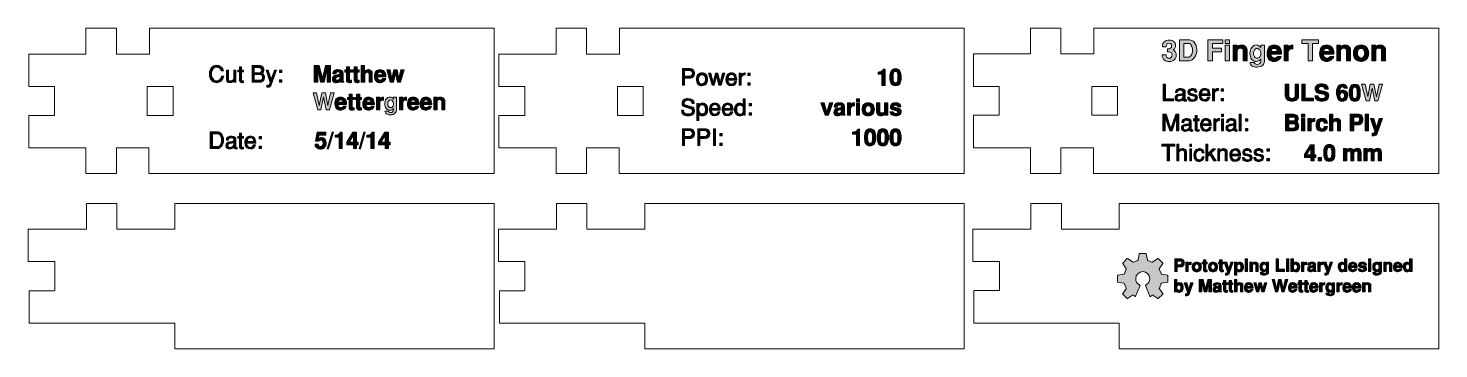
# Model space of a CAD drawing. Header units: inches. Extents: x 0.6 to 10.9, y -3.5 to -1.2.
import ezdxf

# ---------------------------------------------------------------- set-up
doc = ezdxf.new("R2010")
doc.units = ezdxf.units.IN
doc.header["$MEASUREMENT"] = 0
doc.layers.add('Layer 1', color=7, linetype='Continuous')

# ---------------------------------------------------------------- blocks, each defined once
blk = doc.blocks.new('block 2')
at = {"layer": 'Layer 1', "color": 7, "lineweight": 5, "true_color": 0xffffff}
for points in [[(8.364, -2.045), (8.127, -2.045), (8.127, -2.232), (7.905, -2.232), (7.905, -2.045), (7.906, -2.045), (7.49, -2.045), (7.49, -2.045), (7.49, -1.809), (7.49, -1.809), (7.677, -1.809), (7.677, -1.598), (7.49, -1.598), (7.49, -1.362), (7.488, -1.362), (7.906, -1.362), (7.906, -1.175), (8.127, -1.175), (8.127, -1.362), (8.367, -1.362), (8.367, -1.362), (8.367, -1.175), (10.875, -1.175), (10.875, -2.232), (8.364, -2.232), (8.364, -2.045)], [(8.539, -1.809), (8.539, -1.598), (8.352, -1.598), (8.352, -1.809), (8.539, -1.809)]]:
    blk.add_lwpolyline(points, dxfattribs=at)
blk = doc.blocks.new('block 3')
at = {"layer": 'Layer 1', "color": 7, "lineweight": 5, "true_color": 0xffffff}
blk.add_open_spline([(7.909, -2.638), (7.909, -2.638), (7.486, -2.638), (7.486, -2.638), (7.486, -2.638), (7.486, -2.873), (7.486, -2.873), (7.486, -2.873), (7.492, -2.873), (7.492, -2.873), (7.492, -2.873), (7.679, -2.873), (7.679, -2.873), (7.679, -2.873), (7.679, -2.873), (7.679, -2.873), (7.679, -2.873), (7.679, -3.085), (7.679, -3.085), (7.679, -3.085), (7.674, -3.085), (7.674, -3.085), (7.674, -3.085), (7.493, -3.085), (7.493, -3.085), (7.493, -3.085), (7.493, -3.321), (7.493, -3.321), (7.493, -3.321), (8.551, -3.321), (8.551, -3.321), (8.551, -3.321), (8.551, -3.508), (8.551, -3.508), (8.551, -3.508), (10.875, -3.508), (10.875, -3.508), (10.875, -3.508), (10.875, -2.45), (10.875, -2.45), (10.875, -2.45), (8.551, -2.45), (8.551, -2.45), (8.551, -2.45), (8.551, -2.638), (8.551, -2.638), (8.551, -2.638), (8.131, -2.638), (8.131, -2.638), (8.131, -2.638), (8.131, -2.45), (8.131, -2.45), (8.131, -2.45), (7.909, -2.45), (7.909, -2.45), (7.909, -2.45), (7.909, -2.638), (7.909, -2.638)], degree=3, knots=[0, 0, 0, 0, 1, 1, 1, 2, 2, 2, 3, 3, 3, 4, 4, 4, 5, 5, 5, 6, 6, 6, 7, 7, 7, 8, 8, 8, 9, 9, 9, 10, 10, 10, 11, 11, 11, 12, 12, 12, 13, 13, 13, 14, 14, 14, 15, 15, 15, 16, 16, 16, 17, 17, 17, 18, 18, 18, 19, 19, 19, 19], dxfattribs=at)
blk = doc.blocks.new('block 4')
at = {"layer": 'Layer 1', "color": 7, "lineweight": 5, "true_color": 0xffffff}
for points in [[(4.913, -2.045), (4.677, -2.045), (4.677, -2.233), (4.455, -2.233), (4.455, -2.045), (4.455, -2.045), (4.04, -2.045), (4.04, -2.045), (4.04, -1.81), (4.04, -1.81), (4.227, -1.81), (4.227, -1.598), (4.04, -1.598), (4.04, -1.363), (4.038, -1.363), (4.455, -1.363), (4.455, -1.175), (4.677, -1.175), (4.677, -1.363), (4.917, -1.363), (4.917, -1.363), (4.917, -1.175), (7.424, -1.175), (7.424, -2.233), (4.913, -2.233), (4.913, -2.045)], [(5.089, -1.81), (5.089, -1.598), (4.901, -1.598), (4.901, -1.81), (5.089, -1.81)]]:
    blk.add_lwpolyline(points, dxfattribs=at)
blk = doc.blocks.new('block 5')
at = {"layer": 'Layer 1', "color": 7, "lineweight": 5, "true_color": 0xffffff}
blk.add_open_spline([(4.459, -2.638), (4.459, -2.638), (4.036, -2.638), (4.036, -2.638), (4.036, -2.638), (4.036, -2.874), (4.036, -2.874), (4.036, -2.874), (4.041, -2.874), (4.041, -2.874), (4.041, -2.874), (4.229, -2.874), (4.229, -2.874), (4.229, -2.874), (4.229, -2.874), (4.229, -2.874), (4.229, -2.874), (4.229, -3.085), (4.229, -3.085), (4.229, -3.085), (4.224, -3.086), (4.224, -3.086), (4.224, -3.086), (4.043, -3.086), (4.043, -3.086), (4.043, -3.086), (4.043, -3.321), (4.043, -3.321), (4.043, -3.321), (5.101, -3.321), (5.101, -3.321), (5.101, -3.321), (5.101, -3.509), (5.101, -3.509), (5.101, -3.509), (7.424, -3.509), (7.424, -3.509), (7.424, -3.509), (7.424, -2.451), (7.424, -2.451), (7.424, -2.451), (5.101, -2.451), (5.101, -2.451), (5.101, -2.451), (5.101, -2.638), (5.101, -2.638), (5.101, -2.638), (4.68, -2.638), (4.68, -2.638), (4.68, -2.638), (4.68, -2.451), (4.68, -2.451), (4.68, -2.451), (4.459, -2.451), (4.459, -2.451), (4.459, -2.451), (4.459, -2.638), (4.459, -2.638)], degree=3, knots=[0, 0, 0, 0, 1, 1, 1, 2, 2, 2, 3, 3, 3, 4, 4, 4, 5, 5, 5, 6, 6, 6, 7, 7, 7, 8, 8, 8, 9, 9, 9, 10, 10, 10, 11, 11, 11, 12, 12, 12, 13, 13, 13, 14, 14, 14, 15, 15, 15, 16, 16, 16, 17, 17, 17, 18, 18, 18, 19, 19, 19, 19], dxfattribs=at)
blk = doc.blocks.new('block 6')
at = {"layer": 'Layer 1', "color": 7, "lineweight": 5, "true_color": 0xffffff}
for points in [[(1.494, -2.045), (1.258, -2.045), (1.258, -2.233), (1.036, -2.233), (1.036, -2.045), (1.036, -2.045), (0.621, -2.045), (0.621, -2.045), (0.621, -1.81), (0.621, -1.81), (0.808, -1.81), (0.808, -1.598), (0.621, -1.598), (0.621, -1.363), (0.619, -1.363), (1.036, -1.363), (1.036, -1.175), (1.258, -1.175), (1.258, -1.363), (1.498, -1.363), (1.498, -1.363), (1.498, -1.175), (4.005, -1.175), (4.005, -2.233), (1.494, -2.233), (1.494, -2.045)], [(1.67, -1.81), (1.67, -1.598), (1.482, -1.598), (1.482, -1.81), (1.67, -1.81)]]:
    blk.add_lwpolyline(points, dxfattribs=at)
blk = doc.blocks.new('block 7')
at = {"layer": 'Layer 1', "color": 7, "lineweight": 5, "true_color": 0xffffff}
blk.add_lwpolyline([(1.04, -2.638), (0.617, -2.638), (0.617, -2.874), (0.622, -2.874), (0.81, -2.874), (0.81, -2.874), (0.81, -3.085), (0.805, -3.086), (0.624, -3.086), (0.624, -3.321), (1.682, -3.321), (1.682, -3.509), (4.005, -3.509), (4.005, -2.451), (1.682, -2.451), (1.682, -2.638), (1.261, -2.638), (1.261, -2.451), (1.04, -2.451), (1.04, -2.638)], dxfattribs=at)
blk = doc.blocks.new('block 8')
at = {"layer": 'Layer 1', "true_color": 0xed1f24}
h = blk.add_hatch(color=240, dxfattribs=at)
h.dxf.hatch_style = 2
edge = h.paths.add_edge_path()
edge.add_spline(control_points=[(8.965, -1.37), (8.965, -1.384), (8.96, -1.396), (8.951, -1.404), (8.941, -1.413), (8.929, -1.417), (8.913, -1.417), (8.9, -1.417), (8.888, -1.414), (8.88, -1.407), (8.869, -1.398), (8.863, -1.385), (8.863, -1.369), (8.863, -1.369), (8.891, -1.369), (8.891, -1.369), (8.891, -1.377), (8.893, -1.384), (8.899, -1.388), (8.903, -1.392), (8.909, -1.394), (8.915, -1.394), (8.92, -1.394), (8.925, -1.391), (8.929, -1.386), (8.933, -1.381), (8.935, -1.375), (8.935, -1.369), (8.935, -1.361), (8.932, -1.355), (8.926, -1.351), (8.92, -1.347), (8.912, -1.345), (8.902, -1.346), (8.902, -1.346), (8.902, -1.326), (8.902, -1.326), (8.922, -1.327), (8.932, -1.319), (8.932, -1.303), (8.932, -1.291), (8.925, -1.284), (8.911, -1.284), (8.905, -1.284), (8.901, -1.286), (8.898, -1.289), (8.895, -1.293), (8.892, -1.3), (8.892, -1.311), (8.892, -1.311), (8.865, -1.311), (8.865, -1.311), (8.865, -1.309), (8.865, -1.306), (8.865, -1.304), (8.865, -1.292), (8.87, -1.281), (8.879, -1.273), (8.888, -1.265), (8.899, -1.261), (8.913, -1.261), (8.927, -1.261), (8.938, -1.264), (8.946, -1.271), (8.955, -1.278), (8.96, -1.288), (8.96, -1.301), (8.96, -1.308), (8.959, -1.314), (8.956, -1.319), (8.954, -1.322), (8.95, -1.327), (8.944, -1.333), (8.958, -1.342), (8.965, -1.354), (8.965, -1.37)], knot_values=[0, 0, 0, 0, 1, 1, 1, 2, 2, 2, 3, 3, 3, 4, 4, 4, 5, 5, 5, 6, 6, 6, 7, 7, 7, 8, 8, 8, 9, 9, 9, 10, 10, 10, 11, 11, 11, 12, 12, 12, 13, 13, 13, 14, 14, 14, 15, 15, 15, 16, 16, 16, 17, 17, 17, 18, 18, 18, 19, 19, 19, 20, 20, 20, 21, 21, 21, 22, 22, 22, 23, 23, 23, 24, 24, 24, 25, 25, 25, 25], degree=3, periodic=1)
h = blk.add_hatch(color=240, dxfattribs=at)
h.dxf.hatch_style = 2
edge = h.paths.add_edge_path()
edge.add_spline(control_points=[(9.115, -1.331), (9.115, -1.354), (9.109, -1.373), (9.097, -1.389), (9.087, -1.404), (9.074, -1.412), (9.06, -1.412), (9.06, -1.412), (8.989, -1.412), (8.989, -1.412), (8.989, -1.412), (8.989, -1.26), (8.989, -1.26), (8.989, -1.26), (9.062, -1.26), (9.062, -1.26), (9.074, -1.26), (9.085, -1.266), (9.096, -1.277), (9.108, -1.291), (9.115, -1.309), (9.115, -1.331)], knot_values=[0, 0, 0, 0, 1, 1, 1, 2, 2, 2, 3, 3, 3, 4, 4, 4, 5, 5, 5, 6, 6, 6, 7, 7, 7, 7], degree=3, periodic=1)
edge = h.paths.add_edge_path()
edge.add_spline(control_points=[(9.083, -1.333), (9.083, -1.321), (9.081, -1.31), (9.075, -1.301), (9.07, -1.291), (9.063, -1.286), (9.055, -1.286), (9.055, -1.286), (9.02, -1.286), (9.02, -1.286), (9.02, -1.286), (9.02, -1.386), (9.02, -1.386), (9.02, -1.386), (9.049, -1.386), (9.049, -1.386), (9.059, -1.386), (9.067, -1.381), (9.074, -1.372), (9.08, -1.363), (9.083, -1.35), (9.083, -1.333)], knot_values=[0, 0, 0, 0, 1, 1, 1, 2, 2, 2, 3, 3, 3, 4, 4, 4, 5, 5, 5, 6, 6, 6, 7, 7, 7, 7], degree=3, periodic=1)
h = blk.add_hatch(color=240, dxfattribs=at)
h.dxf.hatch_style = 2
h.paths.add_polyline_path([(9.303, -1.286), (9.228, -1.286), (9.228, -1.321), (9.294, -1.321), (9.294, -1.347), (9.228, -1.347), (9.228, -1.412), (9.196, -1.412), (9.196, -1.26), (9.303, -1.26)])
h = blk.add_hatch(color=240, dxfattribs=at)
h.dxf.hatch_style = 2
h.paths.add_polyline_path([(9.352, -1.286), (9.322, -1.286), (9.322, -1.26), (9.352, -1.26)])
h.paths.add_polyline_path([(9.352, -1.412), (9.322, -1.412), (9.322, -1.299), (9.352, -1.299)])
h = blk.add_hatch(color=240, dxfattribs=at)
h.dxf.hatch_style = 2
edge = h.paths.add_edge_path()
edge.add_spline(control_points=[(9.48, -1.412), (9.48, -1.412), (9.451, -1.412), (9.451, -1.412), (9.451, -1.412), (9.451, -1.334), (9.451, -1.334), (9.451, -1.33), (9.449, -1.327), (9.446, -1.325), (9.442, -1.322), (9.438, -1.321), (9.432, -1.321), (9.425, -1.321), (9.42, -1.323), (9.415, -1.326), (9.411, -1.33), (9.409, -1.334), (9.409, -1.339), (9.409, -1.339), (9.409, -1.412), (9.409, -1.412), (9.409, -1.412), (9.38, -1.412), (9.38, -1.412), (9.38, -1.412), (9.38, -1.299), (9.38, -1.299), (9.38, -1.299), (9.409, -1.299), (9.409, -1.299), (9.409, -1.299), (9.409, -1.316), (9.409, -1.316), (9.415, -1.303), (9.425, -1.297), (9.438, -1.297), (9.451, -1.297), (9.461, -1.3), (9.469, -1.307), (9.476, -1.314), (9.48, -1.322), (9.48, -1.333), (9.48, -1.333), (9.48, -1.412), (9.48, -1.412)], knot_values=[0, 0, 0, 0, 1, 1, 1, 2, 2, 2, 3, 3, 3, 4, 4, 4, 5, 5, 5, 6, 6, 6, 7, 7, 7, 8, 8, 8, 9, 9, 9, 10, 10, 10, 11, 11, 11, 12, 12, 12, 13, 13, 13, 14, 14, 14, 15, 15, 15, 15], degree=3, periodic=1)
h = blk.add_hatch(color=240, dxfattribs=at)
h.dxf.hatch_style = 2
edge = h.paths.add_edge_path()
edge.add_spline(control_points=[(9.606, -1.416), (9.606, -1.427), (9.602, -1.437), (9.594, -1.444), (9.584, -1.453), (9.57, -1.458), (9.551, -1.458), (9.537, -1.458), (9.525, -1.455), (9.516, -1.449), (9.508, -1.443), (9.503, -1.435), (9.502, -1.425), (9.502, -1.425), (9.533, -1.425), (9.533, -1.425), (9.534, -1.428), (9.536, -1.431), (9.54, -1.434), (9.544, -1.437), (9.548, -1.438), (9.553, -1.438), (9.561, -1.438), (9.567, -1.436), (9.572, -1.431), (9.577, -1.427), (9.58, -1.421), (9.58, -1.414), (9.58, -1.406), (9.579, -1.402), (9.579, -1.401), (9.575, -1.406), (9.57, -1.41), (9.566, -1.413), (9.561, -1.415), (9.555, -1.417), (9.547, -1.417), (9.533, -1.417), (9.522, -1.412), (9.514, -1.402), (9.505, -1.391), (9.501, -1.377), (9.501, -1.358), (9.501, -1.341), (9.505, -1.326), (9.514, -1.315), (9.523, -1.303), (9.534, -1.297), (9.547, -1.297), (9.555, -1.297), (9.561, -1.299), (9.566, -1.302), (9.57, -1.305), (9.575, -1.31), (9.58, -1.316), (9.58, -1.316), (9.58, -1.299), (9.58, -1.299), (9.58, -1.299), (9.606, -1.299), (9.606, -1.299), (9.606, -1.299), (9.606, -1.416), (9.606, -1.416)], knot_values=[0, 0, 0, 0, 1, 1, 1, 2, 2, 2, 3, 3, 3, 4, 4, 4, 5, 5, 5, 6, 6, 6, 7, 7, 7, 8, 8, 8, 9, 9, 9, 10, 10, 10, 11, 11, 11, 12, 12, 12, 13, 13, 13, 14, 14, 14, 15, 15, 15, 16, 16, 16, 17, 17, 17, 18, 18, 18, 19, 19, 19, 20, 20, 20, 21, 21, 21, 21], degree=3, periodic=1)
edge = h.paths.add_edge_path()
edge.add_spline(control_points=[(9.58, -1.357), (9.58, -1.347), (9.577, -1.339), (9.572, -1.333), (9.567, -1.327), (9.561, -1.323), (9.553, -1.323), (9.545, -1.323), (9.539, -1.327), (9.534, -1.334), (9.53, -1.34), (9.527, -1.349), (9.527, -1.36), (9.527, -1.369), (9.53, -1.377), (9.535, -1.384), (9.54, -1.39), (9.546, -1.393), (9.553, -1.393), (9.56, -1.393), (9.567, -1.39), (9.572, -1.384), (9.577, -1.378), (9.58, -1.369), (9.58, -1.357)], knot_values=[0, 0, 0, 0, 1, 1, 1, 2, 2, 2, 3, 3, 3, 4, 4, 4, 5, 5, 5, 6, 6, 6, 7, 7, 7, 8, 8, 8, 8], degree=3, periodic=1)
h = blk.add_hatch(color=240, dxfattribs=at)
h.dxf.hatch_style = 2
edge = h.paths.add_edge_path()
edge.add_spline(control_points=[(9.731, -1.356), (9.731, -1.359), (9.73, -1.362), (9.73, -1.365), (9.73, -1.365), (9.655, -1.365), (9.655, -1.365), (9.655, -1.366), (9.655, -1.367), (9.655, -1.369), (9.655, -1.376), (9.657, -1.382), (9.662, -1.386), (9.666, -1.391), (9.672, -1.393), (9.679, -1.393), (9.684, -1.393), (9.689, -1.392), (9.693, -1.389), (9.696, -1.386), (9.699, -1.383), (9.7, -1.38), (9.7, -1.38), (9.729, -1.38), (9.729, -1.38), (9.725, -1.391), (9.719, -1.4), (9.709, -1.407), (9.699, -1.413), (9.688, -1.417), (9.676, -1.417), (9.663, -1.417), (9.651, -1.412), (9.642, -1.404), (9.631, -1.394), (9.626, -1.379), (9.626, -1.36), (9.626, -1.34), (9.63, -1.324), (9.639, -1.314), (9.648, -1.303), (9.66, -1.297), (9.677, -1.297), (9.693, -1.297), (9.706, -1.303), (9.716, -1.313), (9.726, -1.324), (9.731, -1.338), (9.731, -1.356)], knot_values=[0, 0, 0, 0, 1, 1, 1, 2, 2, 2, 3, 3, 3, 4, 4, 4, 5, 5, 5, 6, 6, 6, 7, 7, 7, 8, 8, 8, 9, 9, 9, 10, 10, 10, 11, 11, 11, 12, 12, 12, 13, 13, 13, 14, 14, 14, 15, 15, 15, 16, 16, 16, 16], degree=3, periodic=1)
edge = h.paths.add_edge_path()
edge.add_spline(control_points=[(9.7, -1.345), (9.699, -1.329), (9.692, -1.322), (9.678, -1.322), (9.664, -1.322), (9.656, -1.329), (9.655, -1.345), (9.655, -1.345), (9.7, -1.345), (9.7, -1.345)], knot_values=[0, 0, 0, 0, 1, 1, 1, 2, 2, 2, 3, 3, 3, 3], degree=3, periodic=1)
h = blk.add_hatch(color=240, dxfattribs=at)
h.dxf.hatch_style = 2
edge = h.paths.add_edge_path()
edge.add_spline(control_points=[(9.814, -1.327), (9.81, -1.326), (9.807, -1.326), (9.805, -1.326), (9.797, -1.326), (9.791, -1.328), (9.786, -1.333), (9.781, -1.337), (9.779, -1.343), (9.779, -1.349), (9.779, -1.349), (9.779, -1.412), (9.779, -1.412), (9.779, -1.412), (9.75, -1.412), (9.75, -1.412), (9.75, -1.412), (9.75, -1.299), (9.75, -1.299), (9.75, -1.299), (9.779, -1.299), (9.779, -1.299), (9.779, -1.299), (9.779, -1.321), (9.779, -1.321), (9.781, -1.314), (9.785, -1.309), (9.791, -1.304), (9.798, -1.299), (9.804, -1.297), (9.81, -1.297), (9.811, -1.297), (9.812, -1.297), (9.814, -1.298), (9.814, -1.298), (9.814, -1.327), (9.814, -1.327)], knot_values=[0, 0, 0, 0, 1, 1, 1, 2, 2, 2, 3, 3, 3, 4, 4, 4, 5, 5, 5, 6, 6, 6, 7, 7, 7, 8, 8, 8, 9, 9, 9, 10, 10, 10, 11, 11, 11, 12, 12, 12, 12], degree=3, periodic=1)
h = blk.add_hatch(color=240, dxfattribs=at)
h.dxf.hatch_style = 2
h.paths.add_polyline_path([(10, -1.286), (9.956, -1.286), (9.956, -1.412), (9.925, -1.412), (9.925, -1.286), (9.879, -1.286), (9.879, -1.26), (10, -1.26)])
h = blk.add_hatch(color=240, dxfattribs=at)
h.dxf.hatch_style = 2
edge = h.paths.add_edge_path()
edge.add_spline(control_points=[(10.113, -1.356), (10.113, -1.359), (10.112, -1.362), (10.112, -1.365), (10.112, -1.365), (10.037, -1.365), (10.037, -1.365), (10.037, -1.366), (10.037, -1.367), (10.037, -1.369), (10.037, -1.376), (10.039, -1.382), (10.044, -1.386), (10.048, -1.391), (10.054, -1.393), (10.061, -1.393), (10.066, -1.393), (10.071, -1.392), (10.075, -1.389), (10.079, -1.386), (10.081, -1.383), (10.082, -1.38), (10.082, -1.38), (10.111, -1.38), (10.111, -1.38), (10.108, -1.391), (10.101, -1.4), (10.091, -1.407), (10.081, -1.413), (10.07, -1.417), (10.058, -1.417), (10.045, -1.417), (10.033, -1.412), (10.024, -1.404), (10.013, -1.394), (10.008, -1.379), (10.008, -1.36), (10.008, -1.34), (10.012, -1.324), (10.021, -1.314), (10.03, -1.303), (10.042, -1.297), (10.059, -1.297), (10.075, -1.297), (10.088, -1.303), (10.098, -1.313), (10.108, -1.324), (10.113, -1.338), (10.113, -1.356)], knot_values=[0, 0, 0, 0, 1, 1, 1, 2, 2, 2, 3, 3, 3, 4, 4, 4, 5, 5, 5, 6, 6, 6, 7, 7, 7, 8, 8, 8, 9, 9, 9, 10, 10, 10, 11, 11, 11, 12, 12, 12, 13, 13, 13, 14, 14, 14, 15, 15, 15, 16, 16, 16, 16], degree=3, periodic=1)
edge = h.paths.add_edge_path()
edge.add_spline(control_points=[(10.082, -1.345), (10.081, -1.329), (10.074, -1.322), (10.06, -1.322), (10.046, -1.322), (10.038, -1.329), (10.037, -1.345), (10.037, -1.345), (10.082, -1.345), (10.082, -1.345)], knot_values=[0, 0, 0, 0, 1, 1, 1, 2, 2, 2, 3, 3, 3, 3], degree=3, periodic=1)
h = blk.add_hatch(color=240, dxfattribs=at)
h.dxf.hatch_style = 2
edge = h.paths.add_edge_path()
edge.add_spline(control_points=[(10.233, -1.412), (10.233, -1.412), (10.204, -1.412), (10.204, -1.412), (10.204, -1.412), (10.204, -1.334), (10.204, -1.334), (10.204, -1.33), (10.202, -1.327), (10.198, -1.325), (10.195, -1.322), (10.19, -1.321), (10.184, -1.321), (10.178, -1.321), (10.172, -1.323), (10.168, -1.326), (10.163, -1.33), (10.161, -1.334), (10.161, -1.339), (10.161, -1.339), (10.161, -1.412), (10.161, -1.412), (10.161, -1.412), (10.132, -1.412), (10.132, -1.412), (10.132, -1.412), (10.132, -1.299), (10.132, -1.299), (10.132, -1.299), (10.161, -1.299), (10.161, -1.299), (10.161, -1.299), (10.161, -1.316), (10.161, -1.316), (10.168, -1.303), (10.178, -1.297), (10.191, -1.297), (10.203, -1.297), (10.214, -1.3), (10.221, -1.307), (10.229, -1.314), (10.233, -1.322), (10.233, -1.333), (10.233, -1.333), (10.233, -1.412), (10.233, -1.412)], knot_values=[0, 0, 0, 0, 1, 1, 1, 2, 2, 2, 3, 3, 3, 4, 4, 4, 5, 5, 5, 6, 6, 6, 7, 7, 7, 8, 8, 8, 9, 9, 9, 10, 10, 10, 11, 11, 11, 12, 12, 12, 13, 13, 13, 14, 14, 14, 15, 15, 15, 15], degree=3, periodic=1)
h = blk.add_hatch(color=240, dxfattribs=at)
h.dxf.hatch_style = 2
edge = h.paths.add_edge_path()
edge.add_spline(control_points=[(10.365, -1.357), (10.365, -1.376), (10.36, -1.391), (10.35, -1.401), (10.34, -1.412), (10.326, -1.417), (10.308, -1.417), (10.291, -1.417), (10.278, -1.411), (10.268, -1.401), (10.258, -1.39), (10.254, -1.375), (10.254, -1.356), (10.254, -1.338), (10.258, -1.323), (10.268, -1.313), (10.278, -1.302), (10.292, -1.297), (10.309, -1.297), (10.327, -1.297), (10.34, -1.302), (10.35, -1.313), (10.36, -1.324), (10.365, -1.338), (10.365, -1.357)], knot_values=[0, 0, 0, 0, 1, 1, 1, 2, 2, 2, 3, 3, 3, 4, 4, 4, 5, 5, 5, 6, 6, 6, 7, 7, 7, 8, 8, 8, 8], degree=3, periodic=1)
edge = h.paths.add_edge_path()
edge.add_spline(control_points=[(10.336, -1.357), (10.336, -1.347), (10.333, -1.338), (10.328, -1.332), (10.323, -1.325), (10.317, -1.322), (10.309, -1.322), (10.302, -1.322), (10.295, -1.325), (10.29, -1.332), (10.285, -1.339), (10.283, -1.348), (10.283, -1.359), (10.283, -1.368), (10.285, -1.376), (10.291, -1.382), (10.296, -1.388), (10.302, -1.392), (10.31, -1.392), (10.317, -1.392), (10.323, -1.388), (10.328, -1.382), (10.333, -1.375), (10.336, -1.367), (10.336, -1.357)], knot_values=[0, 0, 0, 0, 1, 1, 1, 2, 2, 2, 3, 3, 3, 4, 4, 4, 5, 5, 5, 6, 6, 6, 7, 7, 7, 8, 8, 8, 8], degree=3, periodic=1)
h = blk.add_hatch(color=240, dxfattribs=at)
h.dxf.hatch_style = 2
edge = h.paths.add_edge_path()
edge.add_spline(control_points=[(10.487, -1.412), (10.487, -1.412), (10.458, -1.412), (10.458, -1.412), (10.458, -1.412), (10.458, -1.334), (10.458, -1.334), (10.458, -1.33), (10.456, -1.327), (10.453, -1.325), (10.449, -1.322), (10.445, -1.321), (10.439, -1.321), (10.432, -1.321), (10.427, -1.323), (10.422, -1.326), (10.418, -1.33), (10.416, -1.334), (10.416, -1.339), (10.416, -1.339), (10.416, -1.412), (10.416, -1.412), (10.416, -1.412), (10.387, -1.412), (10.387, -1.412), (10.387, -1.412), (10.387, -1.299), (10.387, -1.299), (10.387, -1.299), (10.416, -1.299), (10.416, -1.299), (10.416, -1.299), (10.416, -1.316), (10.416, -1.316), (10.422, -1.303), (10.432, -1.297), (10.445, -1.297), (10.458, -1.297), (10.468, -1.3), (10.476, -1.307), (10.483, -1.314), (10.487, -1.322), (10.487, -1.333), (10.487, -1.333), (10.487, -1.412), (10.487, -1.412)], knot_values=[0, 0, 0, 0, 1, 1, 1, 2, 2, 2, 3, 3, 3, 4, 4, 4, 5, 5, 5, 6, 6, 6, 7, 7, 7, 8, 8, 8, 9, 9, 9, 10, 10, 10, 11, 11, 11, 12, 12, 12, 13, 13, 13, 14, 14, 14, 15, 15, 15, 15], degree=3, periodic=1)
at = {"layer": 'Layer 1', "lineweight": 0}
for points in [[(9.303, -1.286), (9.228, -1.286), (9.228, -1.321), (9.294, -1.321), (9.294, -1.347), (9.228, -1.347), (9.228, -1.412), (9.196, -1.412), (9.196, -1.26), (9.303, -1.26), (9.303, -1.286)], [(9.352, -1.286), (9.322, -1.286), (9.322, -1.26), (9.352, -1.26), (9.352, -1.286)], [(9.352, -1.412), (9.322, -1.412), (9.322, -1.299), (9.352, -1.299), (9.352, -1.412)], [(10, -1.286), (9.956, -1.286), (9.956, -1.412), (9.925, -1.412), (9.925, -1.286), (9.879, -1.286), (9.879, -1.26), (10, -1.26), (10, -1.286)]]:
    blk.add_lwpolyline(points, dxfattribs=at)
for points, knots in [([(8.965, -1.37), (8.965, -1.384), (8.96, -1.396), (8.951, -1.404), (8.941, -1.413), (8.929, -1.417), (8.913, -1.417), (8.9, -1.417), (8.888, -1.414), (8.88, -1.407), (8.869, -1.398), (8.863, -1.385), (8.863, -1.369), (8.863, -1.369), (8.891, -1.369), (8.891, -1.369), (8.891, -1.377), (8.893, -1.384), (8.899, -1.388), (8.903, -1.392), (8.909, -1.394), (8.915, -1.394), (8.92, -1.394), (8.925, -1.391), (8.929, -1.386), (8.933, -1.381), (8.935, -1.375), (8.935, -1.369), (8.935, -1.361), (8.932, -1.355), (8.926, -1.351), (8.92, -1.347), (8.912, -1.345), (8.902, -1.346), (8.902, -1.346), (8.902, -1.326), (8.902, -1.326), (8.922, -1.327), (8.932, -1.319), (8.932, -1.303), (8.932, -1.291), (8.925, -1.284), (8.911, -1.284), (8.905, -1.284), (8.901, -1.286), (8.898, -1.289), (8.895, -1.293), (8.892, -1.3), (8.892, -1.311), (8.892, -1.311), (8.865, -1.311), (8.865, -1.311), (8.865, -1.309), (8.865, -1.306), (8.865, -1.304), (8.865, -1.292), (8.87, -1.281), (8.879, -1.273), (8.888, -1.265), (8.899, -1.261), (8.913, -1.261), (8.927, -1.261), (8.938, -1.264), (8.946, -1.271), (8.955, -1.278), (8.96, -1.288), (8.96, -1.301), (8.96, -1.308), (8.959, -1.314), (8.956, -1.319), (8.954, -1.322), (8.95, -1.327), (8.944, -1.333), (8.958, -1.342), (8.965, -1.354), (8.965, -1.37)], [0, 0, 0, 0, 1, 1, 1, 2, 2, 2, 3, 3, 3, 4, 4, 4, 5, 5, 5, 6, 6, 6, 7, 7, 7, 8, 8, 8, 9, 9, 9, 10, 10, 10, 11, 11, 11, 12, 12, 12, 13, 13, 13, 14, 14, 14, 15, 15, 15, 16, 16, 16, 17, 17, 17, 18, 18, 18, 19, 19, 19, 20, 20, 20, 21, 21, 21, 22, 22, 22, 23, 23, 23, 24, 24, 24, 25, 25, 25, 25]), ([(9.115, -1.331), (9.115, -1.354), (9.109, -1.373), (9.097, -1.389), (9.087, -1.404), (9.074, -1.412), (9.06, -1.412), (9.06, -1.412), (8.989, -1.412), (8.989, -1.412), (8.989, -1.412), (8.989, -1.26), (8.989, -1.26), (8.989, -1.26), (9.062, -1.26), (9.062, -1.26), (9.074, -1.26), (9.085, -1.266), (9.096, -1.277), (9.108, -1.291), (9.115, -1.309), (9.115, -1.331)], [0, 0, 0, 0, 1, 1, 1, 2, 2, 2, 3, 3, 3, 4, 4, 4, 5, 5, 5, 6, 6, 6, 7, 7, 7, 7]), ([(9.083, -1.333), (9.083, -1.321), (9.081, -1.31), (9.075, -1.301), (9.07, -1.291), (9.063, -1.286), (9.055, -1.286), (9.055, -1.286), (9.02, -1.286), (9.02, -1.286), (9.02, -1.286), (9.02, -1.386), (9.02, -1.386), (9.02, -1.386), (9.049, -1.386), (9.049, -1.386), (9.059, -1.386), (9.067, -1.381), (9.074, -1.372), (9.08, -1.363), (9.083, -1.35), (9.083, -1.333)], [0, 0, 0, 0, 1, 1, 1, 2, 2, 2, 3, 3, 3, 4, 4, 4, 5, 5, 5, 6, 6, 6, 7, 7, 7, 7]), ([(9.48, -1.412), (9.48, -1.412), (9.451, -1.412), (9.451, -1.412), (9.451, -1.412), (9.451, -1.334), (9.451, -1.334), (9.451, -1.33), (9.449, -1.327), (9.446, -1.325), (9.442, -1.322), (9.438, -1.321), (9.432, -1.321), (9.425, -1.321), (9.42, -1.323), (9.415, -1.326), (9.411, -1.33), (9.409, -1.334), (9.409, -1.339), (9.409, -1.339), (9.409, -1.412), (9.409, -1.412), (9.409, -1.412), (9.38, -1.412), (9.38, -1.412), (9.38, -1.412), (9.38, -1.299), (9.38, -1.299), (9.38, -1.299), (9.409, -1.299), (9.409, -1.299), (9.409, -1.299), (9.409, -1.316), (9.409, -1.316), (9.415, -1.303), (9.425, -1.297), (9.438, -1.297), (9.451, -1.297), (9.461, -1.3), (9.469, -1.307), (9.476, -1.314), (9.48, -1.322), (9.48, -1.333), (9.48, -1.333), (9.48, -1.412), (9.48, -1.412)], [0, 0, 0, 0, 1, 1, 1, 2, 2, 2, 3, 3, 3, 4, 4, 4, 5, 5, 5, 6, 6, 6, 7, 7, 7, 8, 8, 8, 9, 9, 9, 10, 10, 10, 11, 11, 11, 12, 12, 12, 13, 13, 13, 14, 14, 14, 15, 15, 15, 15]), ([(9.606, -1.416), (9.606, -1.427), (9.602, -1.437), (9.594, -1.444), (9.584, -1.453), (9.57, -1.458), (9.551, -1.458), (9.537, -1.458), (9.525, -1.455), (9.516, -1.449), (9.508, -1.443), (9.503, -1.435), (9.502, -1.425), (9.502, -1.425), (9.533, -1.425), (9.533, -1.425), (9.534, -1.428), (9.536, -1.431), (9.54, -1.434), (9.544, -1.437), (9.548, -1.438), (9.553, -1.438), (9.561, -1.438), (9.567, -1.436), (9.572, -1.431), (9.577, -1.427), (9.58, -1.421), (9.58, -1.414), (9.58, -1.406), (9.579, -1.402), (9.579, -1.401), (9.575, -1.406), (9.57, -1.41), (9.566, -1.413), (9.561, -1.415), (9.555, -1.417), (9.547, -1.417), (9.533, -1.417), (9.522, -1.412), (9.514, -1.402), (9.505, -1.391), (9.501, -1.377), (9.501, -1.358), (9.501, -1.341), (9.505, -1.326), (9.514, -1.315), (9.523, -1.303), (9.534, -1.297), (9.547, -1.297), (9.555, -1.297), (9.561, -1.299), (9.566, -1.302), (9.57, -1.305), (9.575, -1.31), (9.58, -1.316), (9.58, -1.316), (9.58, -1.299), (9.58, -1.299), (9.58, -1.299), (9.606, -1.299), (9.606, -1.299), (9.606, -1.299), (9.606, -1.416), (9.606, -1.416)], [0, 0, 0, 0, 1, 1, 1, 2, 2, 2, 3, 3, 3, 4, 4, 4, 5, 5, 5, 6, 6, 6, 7, 7, 7, 8, 8, 8, 9, 9, 9, 10, 10, 10, 11, 11, 11, 12, 12, 12, 13, 13, 13, 14, 14, 14, 15, 15, 15, 16, 16, 16, 17, 17, 17, 18, 18, 18, 19, 19, 19, 20, 20, 20, 21, 21, 21, 21]), ([(9.58, -1.357), (9.58, -1.347), (9.577, -1.339), (9.572, -1.333), (9.567, -1.327), (9.561, -1.323), (9.553, -1.323), (9.545, -1.323), (9.539, -1.327), (9.534, -1.334), (9.53, -1.34), (9.527, -1.349), (9.527, -1.36), (9.527, -1.369), (9.53, -1.377), (9.535, -1.384), (9.54, -1.39), (9.546, -1.393), (9.553, -1.393), (9.56, -1.393), (9.567, -1.39), (9.572, -1.384), (9.577, -1.378), (9.58, -1.369), (9.58, -1.357)], [0, 0, 0, 0, 1, 1, 1, 2, 2, 2, 3, 3, 3, 4, 4, 4, 5, 5, 5, 6, 6, 6, 7, 7, 7, 8, 8, 8, 8]), ([(9.731, -1.356), (9.731, -1.359), (9.73, -1.362), (9.73, -1.365), (9.73, -1.365), (9.655, -1.365), (9.655, -1.365), (9.655, -1.366), (9.655, -1.367), (9.655, -1.369), (9.655, -1.376), (9.657, -1.382), (9.662, -1.386), (9.666, -1.391), (9.672, -1.393), (9.679, -1.393), (9.684, -1.393), (9.689, -1.392), (9.693, -1.389), (9.696, -1.386), (9.699, -1.383), (9.7, -1.38), (9.7, -1.38), (9.729, -1.38), (9.729, -1.38), (9.725, -1.391), (9.719, -1.4), (9.709, -1.407), (9.699, -1.413), (9.688, -1.417), (9.676, -1.417), (9.663, -1.417), (9.651, -1.412), (9.642, -1.404), (9.631, -1.394), (9.626, -1.379), (9.626, -1.36), (9.626, -1.34), (9.63, -1.324), (9.639, -1.314), (9.648, -1.303), (9.66, -1.297), (9.677, -1.297), (9.693, -1.297), (9.706, -1.303), (9.716, -1.313), (9.726, -1.324), (9.731, -1.338), (9.731, -1.356)], [0, 0, 0, 0, 1, 1, 1, 2, 2, 2, 3, 3, 3, 4, 4, 4, 5, 5, 5, 6, 6, 6, 7, 7, 7, 8, 8, 8, 9, 9, 9, 10, 10, 10, 11, 11, 11, 12, 12, 12, 13, 13, 13, 14, 14, 14, 15, 15, 15, 16, 16, 16, 16]), ([(9.7, -1.345), (9.699, -1.329), (9.692, -1.322), (9.678, -1.322), (9.664, -1.322), (9.656, -1.329), (9.655, -1.345), (9.655, -1.345), (9.7, -1.345), (9.7, -1.345)], [0, 0, 0, 0, 1, 1, 1, 2, 2, 2, 3, 3, 3, 3]), ([(9.814, -1.327), (9.81, -1.326), (9.807, -1.326), (9.805, -1.326), (9.797, -1.326), (9.791, -1.328), (9.786, -1.333), (9.781, -1.337), (9.779, -1.343), (9.779, -1.349), (9.779, -1.349), (9.779, -1.412), (9.779, -1.412), (9.779, -1.412), (9.75, -1.412), (9.75, -1.412), (9.75, -1.412), (9.75, -1.299), (9.75, -1.299), (9.75, -1.299), (9.779, -1.299), (9.779, -1.299), (9.779, -1.299), (9.779, -1.321), (9.779, -1.321), (9.781, -1.314), (9.785, -1.309), (9.791, -1.304), (9.798, -1.299), (9.804, -1.297), (9.81, -1.297), (9.811, -1.297), (9.812, -1.297), (9.814, -1.298), (9.814, -1.298), (9.814, -1.327), (9.814, -1.327)], [0, 0, 0, 0, 1, 1, 1, 2, 2, 2, 3, 3, 3, 4, 4, 4, 5, 5, 5, 6, 6, 6, 7, 7, 7, 8, 8, 8, 9, 9, 9, 10, 10, 10, 11, 11, 11, 12, 12, 12, 12]), ([(10.113, -1.356), (10.113, -1.359), (10.112, -1.362), (10.112, -1.365), (10.112, -1.365), (10.037, -1.365), (10.037, -1.365), (10.037, -1.366), (10.037, -1.367), (10.037, -1.369), (10.037, -1.376), (10.039, -1.382), (10.044, -1.386), (10.048, -1.391), (10.054, -1.393), (10.061, -1.393), (10.066, -1.393), (10.071, -1.392), (10.075, -1.389), (10.079, -1.386), (10.081, -1.383), (10.082, -1.38), (10.082, -1.38), (10.111, -1.38), (10.111, -1.38), (10.108, -1.391), (10.101, -1.4), (10.091, -1.407), (10.081, -1.413), (10.07, -1.417), (10.058, -1.417), (10.045, -1.417), (10.033, -1.412), (10.024, -1.404), (10.013, -1.394), (10.008, -1.379), (10.008, -1.36), (10.008, -1.34), (10.012, -1.324), (10.021, -1.314), (10.03, -1.303), (10.042, -1.297), (10.059, -1.297), (10.075, -1.297), (10.088, -1.303), (10.098, -1.313), (10.108, -1.324), (10.113, -1.338), (10.113, -1.356)], [0, 0, 0, 0, 1, 1, 1, 2, 2, 2, 3, 3, 3, 4, 4, 4, 5, 5, 5, 6, 6, 6, 7, 7, 7, 8, 8, 8, 9, 9, 9, 10, 10, 10, 11, 11, 11, 12, 12, 12, 13, 13, 13, 14, 14, 14, 15, 15, 15, 16, 16, 16, 16]), ([(10.082, -1.345), (10.081, -1.329), (10.074, -1.322), (10.06, -1.322), (10.046, -1.322), (10.038, -1.329), (10.037, -1.345), (10.037, -1.345), (10.082, -1.345), (10.082, -1.345)], [0, 0, 0, 0, 1, 1, 1, 2, 2, 2, 3, 3, 3, 3]), ([(10.233, -1.412), (10.233, -1.412), (10.204, -1.412), (10.204, -1.412), (10.204, -1.412), (10.204, -1.334), (10.204, -1.334), (10.204, -1.33), (10.202, -1.327), (10.198, -1.325), (10.195, -1.322), (10.19, -1.321), (10.184, -1.321), (10.178, -1.321), (10.172, -1.323), (10.168, -1.326), (10.163, -1.33), (10.161, -1.334), (10.161, -1.339), (10.161, -1.339), (10.161, -1.412), (10.161, -1.412), (10.161, -1.412), (10.132, -1.412), (10.132, -1.412), (10.132, -1.412), (10.132, -1.299), (10.132, -1.299), (10.132, -1.299), (10.161, -1.299), (10.161, -1.299), (10.161, -1.299), (10.161, -1.316), (10.161, -1.316), (10.168, -1.303), (10.178, -1.297), (10.191, -1.297), (10.203, -1.297), (10.214, -1.3), (10.221, -1.307), (10.229, -1.314), (10.233, -1.322), (10.233, -1.333), (10.233, -1.333), (10.233, -1.412), (10.233, -1.412)], [0, 0, 0, 0, 1, 1, 1, 2, 2, 2, 3, 3, 3, 4, 4, 4, 5, 5, 5, 6, 6, 6, 7, 7, 7, 8, 8, 8, 9, 9, 9, 10, 10, 10, 11, 11, 11, 12, 12, 12, 13, 13, 13, 14, 14, 14, 15, 15, 15, 15]), ([(10.365, -1.357), (10.365, -1.376), (10.36, -1.391), (10.35, -1.401), (10.34, -1.412), (10.326, -1.417), (10.308, -1.417), (10.291, -1.417), (10.278, -1.411), (10.268, -1.401), (10.258, -1.39), (10.254, -1.375), (10.254, -1.356), (10.254, -1.338), (10.258, -1.323), (10.268, -1.313), (10.278, -1.302), (10.292, -1.297), (10.309, -1.297), (10.327, -1.297), (10.34, -1.302), (10.35, -1.313), (10.36, -1.324), (10.365, -1.338), (10.365, -1.357)], [0, 0, 0, 0, 1, 1, 1, 2, 2, 2, 3, 3, 3, 4, 4, 4, 5, 5, 5, 6, 6, 6, 7, 7, 7, 8, 8, 8, 8]), ([(10.336, -1.357), (10.336, -1.347), (10.333, -1.338), (10.328, -1.332), (10.323, -1.325), (10.317, -1.322), (10.309, -1.322), (10.302, -1.322), (10.295, -1.325), (10.29, -1.332), (10.285, -1.339), (10.283, -1.348), (10.283, -1.359), (10.283, -1.368), (10.285, -1.376), (10.291, -1.382), (10.296, -1.388), (10.302, -1.392), (10.31, -1.392), (10.317, -1.392), (10.323, -1.388), (10.328, -1.382), (10.333, -1.375), (10.336, -1.367), (10.336, -1.357)], [0, 0, 0, 0, 1, 1, 1, 2, 2, 2, 3, 3, 3, 4, 4, 4, 5, 5, 5, 6, 6, 6, 7, 7, 7, 8, 8, 8, 8]), ([(10.487, -1.412), (10.487, -1.412), (10.458, -1.412), (10.458, -1.412), (10.458, -1.412), (10.458, -1.334), (10.458, -1.334), (10.458, -1.33), (10.456, -1.327), (10.453, -1.325), (10.449, -1.322), (10.445, -1.321), (10.439, -1.321), (10.432, -1.321), (10.427, -1.323), (10.422, -1.326), (10.418, -1.33), (10.416, -1.334), (10.416, -1.339), (10.416, -1.339), (10.416, -1.412), (10.416, -1.412), (10.416, -1.412), (10.387, -1.412), (10.387, -1.412), (10.387, -1.412), (10.387, -1.299), (10.387, -1.299), (10.387, -1.299), (10.416, -1.299), (10.416, -1.299), (10.416, -1.299), (10.416, -1.316), (10.416, -1.316), (10.422, -1.303), (10.432, -1.297), (10.445, -1.297), (10.458, -1.297), (10.468, -1.3), (10.476, -1.307), (10.483, -1.314), (10.487, -1.322), (10.487, -1.333), (10.487, -1.333), (10.487, -1.412), (10.487, -1.412)], [0, 0, 0, 0, 1, 1, 1, 2, 2, 2, 3, 3, 3, 4, 4, 4, 5, 5, 5, 6, 6, 6, 7, 7, 7, 8, 8, 8, 9, 9, 9, 10, 10, 10, 11, 11, 11, 12, 12, 12, 13, 13, 13, 14, 14, 14, 15, 15, 15, 15])]:
    blk.add_open_spline(points, degree=3, knots=knots, dxfattribs=at)
blk = doc.blocks.new('block 10')
at = {"layer": 'Layer 1', "true_color": 0xed1f24}
h = blk.add_hatch(color=240, dxfattribs=at)
h.dxf.hatch_style = 2
edge = h.paths.add_edge_path()
edge.add_spline(control_points=[(2.039, -1.523), (2.032, -1.555), (2.015, -1.572), (1.988, -1.572), (1.972, -1.572), (1.959, -1.566), (1.949, -1.554), (1.939, -1.543), (1.934, -1.527), (1.934, -1.508), (1.934, -1.49), (1.939, -1.475), (1.948, -1.464), (1.957, -1.451), (1.971, -1.445), (1.988, -1.445), (1.999, -1.445), (2.009, -1.448), (2.018, -1.455), (2.026, -1.461), (2.033, -1.471), (2.037, -1.484), (2.037, -1.484), (2.02, -1.484), (2.02, -1.484), (2.014, -1.467), (2.003, -1.458), (1.987, -1.458), (1.976, -1.458), (1.967, -1.463), (1.96, -1.472), (1.954, -1.481), (1.95, -1.494), (1.95, -1.509), (1.95, -1.523), (1.954, -1.535), (1.961, -1.544), (1.968, -1.553), (1.977, -1.558), (1.988, -1.558), (2.006, -1.558), (2.018, -1.546), (2.023, -1.523), (2.023, -1.523), (2.039, -1.523), (2.039, -1.523)], knot_values=[0, 0, 0, 0, 1, 1, 1, 2, 2, 2, 3, 3, 3, 4, 4, 4, 5, 5, 5, 6, 6, 6, 7, 7, 7, 8, 8, 8, 9, 9, 9, 10, 10, 10, 11, 11, 11, 12, 12, 12, 13, 13, 13, 14, 14, 14, 15, 15, 15, 15], degree=3, periodic=1)
h = blk.add_hatch(color=240, dxfattribs=at)
h.dxf.hatch_style = 2
edge = h.paths.add_edge_path()
edge.add_spline(control_points=[(2.127, -1.568), (2.127, -1.568), (2.113, -1.568), (2.113, -1.568), (2.113, -1.568), (2.113, -1.558), (2.113, -1.558), (2.11, -1.563), (2.106, -1.566), (2.102, -1.568), (2.098, -1.57), (2.092, -1.572), (2.085, -1.572), (2.074, -1.572), (2.066, -1.568), (2.061, -1.561), (2.059, -1.557), (2.058, -1.553), (2.058, -1.548), (2.058, -1.548), (2.058, -1.48), (2.058, -1.48), (2.058, -1.48), (2.072, -1.48), (2.072, -1.48), (2.072, -1.48), (2.072, -1.545), (2.072, -1.545), (2.072, -1.549), (2.073, -1.552), (2.076, -1.555), (2.079, -1.557), (2.083, -1.559), (2.088, -1.559), (2.095, -1.559), (2.101, -1.556), (2.106, -1.551), (2.111, -1.546), (2.113, -1.54), (2.113, -1.533), (2.113, -1.533), (2.113, -1.48), (2.113, -1.48), (2.113, -1.48), (2.127, -1.48), (2.127, -1.48), (2.127, -1.48), (2.127, -1.568), (2.127, -1.568)], knot_values=[0, 0, 0, 0, 1, 1, 1, 2, 2, 2, 3, 3, 3, 4, 4, 4, 5, 5, 5, 6, 6, 6, 7, 7, 7, 8, 8, 8, 9, 9, 9, 10, 10, 10, 11, 11, 11, 12, 12, 12, 13, 13, 13, 14, 14, 14, 15, 15, 15, 16, 16, 16, 16], degree=3, periodic=1)
h = blk.add_hatch(color=240, dxfattribs=at)
h.dxf.hatch_style = 2
edge = h.paths.add_edge_path()
edge.add_spline(control_points=[(2.182, -1.571), (2.178, -1.571), (2.174, -1.572), (2.17, -1.572), (2.165, -1.572), (2.161, -1.57), (2.158, -1.568), (2.155, -1.565), (2.154, -1.562), (2.154, -1.559), (2.154, -1.559), (2.154, -1.493), (2.154, -1.493), (2.154, -1.493), (2.142, -1.493), (2.142, -1.493), (2.142, -1.493), (2.142, -1.48), (2.142, -1.48), (2.142, -1.48), (2.154, -1.48), (2.154, -1.48), (2.154, -1.48), (2.154, -1.457), (2.154, -1.457), (2.154, -1.457), (2.168, -1.457), (2.168, -1.457), (2.168, -1.457), (2.168, -1.48), (2.168, -1.48), (2.168, -1.48), (2.182, -1.48), (2.182, -1.48), (2.182, -1.48), (2.182, -1.493), (2.182, -1.493), (2.182, -1.493), (2.168, -1.493), (2.168, -1.493), (2.168, -1.493), (2.168, -1.555), (2.168, -1.555), (2.168, -1.558), (2.17, -1.559), (2.174, -1.559), (2.176, -1.559), (2.178, -1.559), (2.182, -1.558), (2.182, -1.558), (2.182, -1.571), (2.182, -1.571)], knot_values=[0, 0, 0, 0, 1, 1, 1, 2, 2, 2, 3, 3, 3, 4, 4, 4, 5, 5, 5, 6, 6, 6, 7, 7, 7, 8, 8, 8, 9, 9, 9, 10, 10, 10, 11, 11, 11, 12, 12, 12, 13, 13, 13, 14, 14, 14, 15, 15, 15, 16, 16, 16, 17, 17, 17, 17], degree=3, periodic=1)
h = blk.add_hatch(color=240, dxfattribs=at)
h.dxf.hatch_style = 2
edge = h.paths.add_edge_path()
edge.add_spline(control_points=[(2.336, -1.533), (2.336, -1.542), (2.332, -1.55), (2.326, -1.558), (2.32, -1.564), (2.313, -1.568), (2.305, -1.568), (2.305, -1.568), (2.245, -1.568), (2.245, -1.568), (2.245, -1.568), (2.245, -1.446), (2.245, -1.446), (2.245, -1.446), (2.3, -1.446), (2.3, -1.446), (2.307, -1.446), (2.313, -1.449), (2.319, -1.454), (2.327, -1.46), (2.331, -1.468), (2.331, -1.478), (2.331, -1.49), (2.325, -1.499), (2.315, -1.503), (2.329, -1.509), (2.336, -1.519), (2.336, -1.533)], knot_values=[0, 0, 0, 0, 1, 1, 1, 2, 2, 2, 3, 3, 3, 4, 4, 4, 5, 5, 5, 6, 6, 6, 7, 7, 7, 8, 8, 8, 9, 9, 9, 9], degree=3, periodic=1)
edge = h.paths.add_edge_path()
edge.add_spline(control_points=[(2.315, -1.481), (2.315, -1.474), (2.312, -1.469), (2.306, -1.465), (2.301, -1.462), (2.296, -1.46), (2.289, -1.46), (2.289, -1.46), (2.261, -1.46), (2.261, -1.46), (2.261, -1.46), (2.261, -1.499), (2.261, -1.499), (2.261, -1.499), (2.296, -1.499), (2.296, -1.499), (2.301, -1.499), (2.305, -1.497), (2.309, -1.494), (2.313, -1.491), (2.315, -1.486), (2.315, -1.481)], knot_values=[0, 0, 0, 0, 1, 1, 1, 2, 2, 2, 3, 3, 3, 4, 4, 4, 5, 5, 5, 6, 6, 6, 7, 7, 7, 7], degree=3, periodic=1)
edge = h.paths.add_edge_path()
edge.add_spline(control_points=[(2.321, -1.533), (2.321, -1.519), (2.312, -1.512), (2.296, -1.512), (2.296, -1.512), (2.261, -1.512), (2.261, -1.512), (2.261, -1.512), (2.261, -1.554), (2.261, -1.554), (2.261, -1.554), (2.302, -1.554), (2.302, -1.554), (2.307, -1.554), (2.311, -1.552), (2.315, -1.548), (2.319, -1.544), (2.321, -1.539), (2.321, -1.533)], knot_values=[0, 0, 0, 0, 1, 1, 1, 2, 2, 2, 3, 3, 3, 4, 4, 4, 5, 5, 5, 6, 6, 6, 6], degree=3, periodic=1)
h = blk.add_hatch(color=240, dxfattribs=at)
h.dxf.hatch_style = 2
edge = h.paths.add_edge_path()
edge.add_spline(control_points=[(2.423, -1.48), (2.423, -1.48), (2.384, -1.586), (2.384, -1.586), (2.38, -1.598), (2.372, -1.605), (2.361, -1.605), (2.357, -1.605), (2.354, -1.604), (2.352, -1.603), (2.352, -1.603), (2.352, -1.589), (2.352, -1.589), (2.355, -1.59), (2.359, -1.591), (2.361, -1.591), (2.364, -1.591), (2.367, -1.589), (2.37, -1.584), (2.37, -1.584), (2.372, -1.579), (2.375, -1.569), (2.375, -1.569), (2.347, -1.48), (2.347, -1.48), (2.347, -1.48), (2.361, -1.48), (2.361, -1.48), (2.361, -1.48), (2.384, -1.547), (2.384, -1.547), (2.384, -1.547), (2.408, -1.48), (2.408, -1.48), (2.408, -1.48), (2.423, -1.48), (2.423, -1.48)], knot_values=[0, 0, 0, 0, 1, 1, 1, 2, 2, 2, 3, 3, 3, 4, 4, 4, 5, 5, 5, 6, 6, 6, 7, 7, 7, 8, 8, 8, 9, 9, 9, 10, 10, 10, 11, 11, 11, 12, 12, 12, 12], degree=3, periodic=1)
h = blk.add_hatch(color=240, dxfattribs=at)
h.dxf.hatch_style = 2
h.paths.add_polyline_path([(2.462, -1.498), (2.445, -1.498), (2.445, -1.48), (2.462, -1.48)])
h.paths.add_polyline_path([(2.462, -1.568), (2.445, -1.568), (2.445, -1.551), (2.462, -1.551)])
at = {"layer": 'Layer 1', "lineweight": 0}
for points in [[(2.462, -1.498), (2.445, -1.498), (2.445, -1.48), (2.462, -1.48), (2.462, -1.498)], [(2.462, -1.568), (2.445, -1.568), (2.445, -1.551), (2.462, -1.551), (2.462, -1.568)]]:
    blk.add_lwpolyline(points, dxfattribs=at)
for points, knots in [([(2.039, -1.523), (2.032, -1.555), (2.015, -1.572), (1.988, -1.572), (1.972, -1.572), (1.959, -1.566), (1.949, -1.554), (1.939, -1.543), (1.934, -1.527), (1.934, -1.508), (1.934, -1.49), (1.939, -1.475), (1.948, -1.464), (1.957, -1.451), (1.971, -1.445), (1.988, -1.445), (1.999, -1.445), (2.009, -1.448), (2.018, -1.455), (2.026, -1.461), (2.033, -1.471), (2.037, -1.484), (2.037, -1.484), (2.02, -1.484), (2.02, -1.484), (2.014, -1.467), (2.003, -1.458), (1.987, -1.458), (1.976, -1.458), (1.967, -1.463), (1.96, -1.472), (1.954, -1.481), (1.95, -1.494), (1.95, -1.509), (1.95, -1.523), (1.954, -1.535), (1.961, -1.544), (1.968, -1.553), (1.977, -1.558), (1.988, -1.558), (2.006, -1.558), (2.018, -1.546), (2.023, -1.523), (2.023, -1.523), (2.039, -1.523), (2.039, -1.523)], [0, 0, 0, 0, 1, 1, 1, 2, 2, 2, 3, 3, 3, 4, 4, 4, 5, 5, 5, 6, 6, 6, 7, 7, 7, 8, 8, 8, 9, 9, 9, 10, 10, 10, 11, 11, 11, 12, 12, 12, 13, 13, 13, 14, 14, 14, 15, 15, 15, 15]), ([(2.127, -1.568), (2.127, -1.568), (2.113, -1.568), (2.113, -1.568), (2.113, -1.568), (2.113, -1.558), (2.113, -1.558), (2.11, -1.563), (2.106, -1.566), (2.102, -1.568), (2.098, -1.57), (2.092, -1.572), (2.085, -1.572), (2.074, -1.572), (2.066, -1.568), (2.061, -1.561), (2.059, -1.557), (2.058, -1.553), (2.058, -1.548), (2.058, -1.548), (2.058, -1.48), (2.058, -1.48), (2.058, -1.48), (2.072, -1.48), (2.072, -1.48), (2.072, -1.48), (2.072, -1.545), (2.072, -1.545), (2.072, -1.549), (2.073, -1.552), (2.076, -1.555), (2.079, -1.557), (2.083, -1.559), (2.088, -1.559), (2.095, -1.559), (2.101, -1.556), (2.106, -1.551), (2.111, -1.546), (2.113, -1.54), (2.113, -1.533), (2.113, -1.533), (2.113, -1.48), (2.113, -1.48), (2.113, -1.48), (2.127, -1.48), (2.127, -1.48), (2.127, -1.48), (2.127, -1.568), (2.127, -1.568)], [0, 0, 0, 0, 1, 1, 1, 2, 2, 2, 3, 3, 3, 4, 4, 4, 5, 5, 5, 6, 6, 6, 7, 7, 7, 8, 8, 8, 9, 9, 9, 10, 10, 10, 11, 11, 11, 12, 12, 12, 13, 13, 13, 14, 14, 14, 15, 15, 15, 16, 16, 16, 16]), ([(2.182, -1.571), (2.178, -1.571), (2.174, -1.572), (2.17, -1.572), (2.165, -1.572), (2.161, -1.57), (2.158, -1.568), (2.155, -1.565), (2.154, -1.562), (2.154, -1.559), (2.154, -1.559), (2.154, -1.493), (2.154, -1.493), (2.154, -1.493), (2.142, -1.493), (2.142, -1.493), (2.142, -1.493), (2.142, -1.48), (2.142, -1.48), (2.142, -1.48), (2.154, -1.48), (2.154, -1.48), (2.154, -1.48), (2.154, -1.457), (2.154, -1.457), (2.154, -1.457), (2.168, -1.457), (2.168, -1.457), (2.168, -1.457), (2.168, -1.48), (2.168, -1.48), (2.168, -1.48), (2.182, -1.48), (2.182, -1.48), (2.182, -1.48), (2.182, -1.493), (2.182, -1.493), (2.182, -1.493), (2.168, -1.493), (2.168, -1.493), (2.168, -1.493), (2.168, -1.555), (2.168, -1.555), (2.168, -1.558), (2.17, -1.559), (2.174, -1.559), (2.176, -1.559), (2.178, -1.559), (2.182, -1.558), (2.182, -1.558), (2.182, -1.571), (2.182, -1.571)], [0, 0, 0, 0, 1, 1, 1, 2, 2, 2, 3, 3, 3, 4, 4, 4, 5, 5, 5, 6, 6, 6, 7, 7, 7, 8, 8, 8, 9, 9, 9, 10, 10, 10, 11, 11, 11, 12, 12, 12, 13, 13, 13, 14, 14, 14, 15, 15, 15, 16, 16, 16, 17, 17, 17, 17]), ([(2.336, -1.533), (2.336, -1.542), (2.332, -1.55), (2.326, -1.558), (2.32, -1.564), (2.313, -1.568), (2.305, -1.568), (2.305, -1.568), (2.245, -1.568), (2.245, -1.568), (2.245, -1.568), (2.245, -1.446), (2.245, -1.446), (2.245, -1.446), (2.3, -1.446), (2.3, -1.446), (2.307, -1.446), (2.313, -1.449), (2.319, -1.454), (2.327, -1.46), (2.331, -1.468), (2.331, -1.478), (2.331, -1.49), (2.325, -1.499), (2.315, -1.503), (2.329, -1.509), (2.336, -1.519), (2.336, -1.533)], [0, 0, 0, 0, 1, 1, 1, 2, 2, 2, 3, 3, 3, 4, 4, 4, 5, 5, 5, 6, 6, 6, 7, 7, 7, 8, 8, 8, 9, 9, 9, 9]), ([(2.315, -1.481), (2.315, -1.474), (2.312, -1.469), (2.306, -1.465), (2.301, -1.462), (2.296, -1.46), (2.289, -1.46), (2.289, -1.46), (2.261, -1.46), (2.261, -1.46), (2.261, -1.46), (2.261, -1.499), (2.261, -1.499), (2.261, -1.499), (2.296, -1.499), (2.296, -1.499), (2.301, -1.499), (2.305, -1.497), (2.309, -1.494), (2.313, -1.491), (2.315, -1.486), (2.315, -1.481)], [0, 0, 0, 0, 1, 1, 1, 2, 2, 2, 3, 3, 3, 4, 4, 4, 5, 5, 5, 6, 6, 6, 7, 7, 7, 7]), ([(2.321, -1.533), (2.321, -1.519), (2.312, -1.512), (2.296, -1.512), (2.296, -1.512), (2.261, -1.512), (2.261, -1.512), (2.261, -1.512), (2.261, -1.554), (2.261, -1.554), (2.261, -1.554), (2.302, -1.554), (2.302, -1.554), (2.307, -1.554), (2.311, -1.552), (2.315, -1.548), (2.319, -1.544), (2.321, -1.539), (2.321, -1.533)], [0, 0, 0, 0, 1, 1, 1, 2, 2, 2, 3, 3, 3, 4, 4, 4, 5, 5, 5, 6, 6, 6, 6]), ([(2.423, -1.48), (2.423, -1.48), (2.384, -1.586), (2.384, -1.586), (2.38, -1.598), (2.372, -1.605), (2.361, -1.605), (2.357, -1.605), (2.354, -1.604), (2.352, -1.603), (2.352, -1.603), (2.352, -1.589), (2.352, -1.589), (2.355, -1.59), (2.359, -1.591), (2.361, -1.591), (2.364, -1.591), (2.367, -1.589), (2.37, -1.584), (2.37, -1.584), (2.372, -1.579), (2.375, -1.569), (2.375, -1.569), (2.347, -1.48), (2.347, -1.48), (2.347, -1.48), (2.361, -1.48), (2.361, -1.48), (2.361, -1.48), (2.384, -1.547), (2.384, -1.547), (2.384, -1.547), (2.408, -1.48), (2.408, -1.48), (2.408, -1.48), (2.423, -1.48), (2.423, -1.48)], [0, 0, 0, 0, 1, 1, 1, 2, 2, 2, 3, 3, 3, 4, 4, 4, 5, 5, 5, 6, 6, 6, 7, 7, 7, 8, 8, 8, 9, 9, 9, 10, 10, 10, 11, 11, 11, 12, 12, 12, 12])]:
    blk.add_open_spline(points, degree=3, knots=knots, dxfattribs=at)
blk = doc.blocks.new('block 11')
at = {"layer": 'Layer 1', "true_color": 0xed1f24}
h = blk.add_hatch(color=240, dxfattribs=at)
h.dxf.hatch_style = 2
h.paths.add_polyline_path([(2.815, -1.568), (2.79, -1.568), (2.79, -1.469), (2.768, -1.568), (2.743, -1.568), (2.722, -1.47), (2.722, -1.568), (2.697, -1.568), (2.697, -1.446), (2.733, -1.446), (2.756, -1.539), (2.778, -1.446), (2.815, -1.446)])
h = blk.add_hatch(color=240, dxfattribs=at)
h.dxf.hatch_style = 2
edge = h.paths.add_edge_path()
edge.add_spline(control_points=[(2.912, -1.568), (2.912, -1.568), (2.887, -1.568), (2.887, -1.568), (2.886, -1.566), (2.885, -1.563), (2.885, -1.559), (2.876, -1.568), (2.866, -1.572), (2.856, -1.572), (2.847, -1.572), (2.84, -1.569), (2.836, -1.565), (2.831, -1.56), (2.829, -1.553), (2.829, -1.544), (2.829, -1.537), (2.831, -1.53), (2.836, -1.525), (2.84, -1.52), (2.846, -1.517), (2.853, -1.516), (2.856, -1.515), (2.862, -1.514), (2.871, -1.513), (2.875, -1.513), (2.879, -1.511), (2.881, -1.51), (2.883, -1.508), (2.884, -1.506), (2.885, -1.502), (2.885, -1.496), (2.88, -1.493), (2.87, -1.493), (2.86, -1.493), (2.854, -1.498), (2.854, -1.508), (2.854, -1.508), (2.832, -1.508), (2.832, -1.508), (2.832, -1.497), (2.835, -1.489), (2.841, -1.484), (2.847, -1.479), (2.857, -1.476), (2.869, -1.476), (2.894, -1.476), (2.907, -1.486), (2.907, -1.505), (2.907, -1.505), (2.907, -1.555), (2.907, -1.555), (2.907, -1.559), (2.908, -1.562), (2.912, -1.565), (2.912, -1.565), (2.912, -1.568), (2.912, -1.568)], knot_values=[0, 0, 0, 0, 1, 1, 1, 2, 2, 2, 3, 3, 3, 4, 4, 4, 5, 5, 5, 6, 6, 6, 7, 7, 7, 8, 8, 8, 9, 9, 9, 10, 10, 10, 11, 11, 11, 12, 12, 12, 13, 13, 13, 14, 14, 14, 15, 15, 15, 16, 16, 16, 17, 17, 17, 18, 18, 18, 19, 19, 19, 19], degree=3, periodic=1)
edge = h.paths.add_edge_path()
edge.add_spline(control_points=[(2.885, -1.529), (2.885, -1.529), (2.885, -1.525), (2.885, -1.525), (2.881, -1.527), (2.878, -1.528), (2.874, -1.529), (2.866, -1.53), (2.861, -1.531), (2.858, -1.532), (2.854, -1.534), (2.852, -1.537), (2.852, -1.542), (2.852, -1.549), (2.856, -1.553), (2.865, -1.553), (2.878, -1.553), (2.885, -1.545), (2.885, -1.529)], knot_values=[0, 0, 0, 0, 1, 1, 1, 2, 2, 2, 3, 3, 3, 4, 4, 4, 5, 5, 5, 6, 6, 6, 6], degree=3, periodic=1)
h = blk.add_hatch(color=240, dxfattribs=at)
h.dxf.hatch_style = 2
edge = h.paths.add_edge_path()
edge.add_spline(control_points=[(2.967, -1.57), (2.962, -1.571), (2.957, -1.572), (2.953, -1.572), (2.947, -1.572), (2.942, -1.57), (2.937, -1.566), (2.933, -1.563), (2.931, -1.558), (2.931, -1.553), (2.931, -1.553), (2.931, -1.495), (2.931, -1.495), (2.931, -1.495), (2.92, -1.495), (2.92, -1.495), (2.92, -1.495), (2.92, -1.479), (2.92, -1.479), (2.92, -1.479), (2.931, -1.479), (2.931, -1.479), (2.931, -1.479), (2.931, -1.455), (2.931, -1.455), (2.931, -1.455), (2.954, -1.455), (2.954, -1.455), (2.954, -1.455), (2.954, -1.479), (2.954, -1.479), (2.954, -1.479), (2.967, -1.479), (2.967, -1.479), (2.967, -1.479), (2.967, -1.495), (2.967, -1.495), (2.967, -1.495), (2.954, -1.495), (2.954, -1.495), (2.954, -1.495), (2.954, -1.549), (2.954, -1.549), (2.954, -1.552), (2.957, -1.554), (2.962, -1.554), (2.963, -1.554), (2.965, -1.554), (2.967, -1.554), (2.967, -1.554), (2.967, -1.57), (2.967, -1.57)], knot_values=[0, 0, 0, 0, 1, 1, 1, 2, 2, 2, 3, 3, 3, 4, 4, 4, 5, 5, 5, 6, 6, 6, 7, 7, 7, 8, 8, 8, 9, 9, 9, 10, 10, 10, 11, 11, 11, 12, 12, 12, 13, 13, 13, 14, 14, 14, 15, 15, 15, 16, 16, 16, 17, 17, 17, 17], degree=3, periodic=1)
h = blk.add_hatch(color=240, dxfattribs=at)
h.dxf.hatch_style = 2
edge = h.paths.add_edge_path()
edge.add_spline(control_points=[(3.023, -1.57), (3.017, -1.571), (3.012, -1.572), (3.008, -1.572), (3.002, -1.572), (2.997, -1.57), (2.993, -1.566), (2.989, -1.563), (2.987, -1.558), (2.987, -1.553), (2.987, -1.553), (2.987, -1.495), (2.987, -1.495), (2.987, -1.495), (2.975, -1.495), (2.975, -1.495), (2.975, -1.495), (2.975, -1.479), (2.975, -1.479), (2.975, -1.479), (2.987, -1.479), (2.987, -1.479), (2.987, -1.479), (2.987, -1.455), (2.987, -1.455), (2.987, -1.455), (3.01, -1.455), (3.01, -1.455), (3.01, -1.455), (3.01, -1.479), (3.01, -1.479), (3.01, -1.479), (3.023, -1.479), (3.023, -1.479), (3.023, -1.479), (3.023, -1.495), (3.023, -1.495), (3.023, -1.495), (3.01, -1.495), (3.01, -1.495), (3.01, -1.495), (3.01, -1.549), (3.01, -1.549), (3.01, -1.552), (3.012, -1.554), (3.018, -1.554), (3.019, -1.554), (3.021, -1.554), (3.023, -1.554), (3.023, -1.554), (3.023, -1.57), (3.023, -1.57)], knot_values=[0, 0, 0, 0, 1, 1, 1, 2, 2, 2, 3, 3, 3, 4, 4, 4, 5, 5, 5, 6, 6, 6, 7, 7, 7, 8, 8, 8, 9, 9, 9, 10, 10, 10, 11, 11, 11, 12, 12, 12, 13, 13, 13, 14, 14, 14, 15, 15, 15, 16, 16, 16, 17, 17, 17, 17], degree=3, periodic=1)
h = blk.add_hatch(color=240, dxfattribs=at)
h.dxf.hatch_style = 2
edge = h.paths.add_edge_path()
edge.add_spline(control_points=[(3.119, -1.568), (3.119, -1.568), (3.096, -1.568), (3.096, -1.568), (3.096, -1.568), (3.096, -1.51), (3.096, -1.51), (3.096, -1.506), (3.095, -1.502), (3.092, -1.5), (3.089, -1.497), (3.086, -1.496), (3.082, -1.496), (3.076, -1.496), (3.072, -1.498), (3.069, -1.502), (3.065, -1.505), (3.064, -1.51), (3.064, -1.515), (3.064, -1.515), (3.064, -1.568), (3.064, -1.568), (3.064, -1.568), (3.039, -1.568), (3.039, -1.568), (3.039, -1.568), (3.039, -1.446), (3.039, -1.446), (3.039, -1.446), (3.062, -1.446), (3.062, -1.446), (3.062, -1.446), (3.062, -1.489), (3.062, -1.489), (3.068, -1.48), (3.078, -1.476), (3.09, -1.476), (3.098, -1.476), (3.105, -1.478), (3.11, -1.483), (3.116, -1.487), (3.119, -1.493), (3.119, -1.501), (3.119, -1.501), (3.119, -1.568), (3.119, -1.568)], knot_values=[0, 0, 0, 0, 1, 1, 1, 2, 2, 2, 3, 3, 3, 4, 4, 4, 5, 5, 5, 6, 6, 6, 7, 7, 7, 8, 8, 8, 9, 9, 9, 10, 10, 10, 11, 11, 11, 12, 12, 12, 13, 13, 13, 14, 14, 14, 15, 15, 15, 15], degree=3, periodic=1)
h = blk.add_hatch(color=240, dxfattribs=at)
h.dxf.hatch_style = 2
edge = h.paths.add_edge_path()
edge.add_spline(control_points=[(3.218, -1.523), (3.218, -1.526), (3.218, -1.528), (3.217, -1.53), (3.217, -1.53), (3.157, -1.53), (3.157, -1.53), (3.157, -1.531), (3.157, -1.532), (3.157, -1.533), (3.157, -1.539), (3.159, -1.544), (3.162, -1.547), (3.166, -1.551), (3.171, -1.553), (3.177, -1.553), (3.181, -1.553), (3.184, -1.552), (3.187, -1.55), (3.19, -1.547), (3.192, -1.545), (3.193, -1.542), (3.193, -1.542), (3.217, -1.542), (3.217, -1.542), (3.214, -1.551), (3.208, -1.558), (3.2, -1.564), (3.192, -1.569), (3.184, -1.572), (3.174, -1.572), (3.163, -1.572), (3.154, -1.568), (3.147, -1.561), (3.138, -1.553), (3.134, -1.542), (3.134, -1.527), (3.134, -1.51), (3.137, -1.498), (3.144, -1.489), (3.151, -1.48), (3.161, -1.476), (3.175, -1.476), (3.188, -1.476), (3.198, -1.48), (3.206, -1.489), (3.214, -1.498), (3.218, -1.509), (3.218, -1.523)], knot_values=[0, 0, 0, 0, 1, 1, 1, 2, 2, 2, 3, 3, 3, 4, 4, 4, 5, 5, 5, 6, 6, 6, 7, 7, 7, 8, 8, 8, 9, 9, 9, 10, 10, 10, 11, 11, 11, 12, 12, 12, 13, 13, 13, 14, 14, 14, 15, 15, 15, 16, 16, 16, 16], degree=3, periodic=1)
edge = h.paths.add_edge_path()
edge.add_spline(control_points=[(3.193, -1.514), (3.192, -1.502), (3.187, -1.496), (3.176, -1.496), (3.164, -1.496), (3.158, -1.502), (3.157, -1.514), (3.157, -1.514), (3.193, -1.514), (3.193, -1.514)], knot_values=[0, 0, 0, 0, 1, 1, 1, 2, 2, 2, 3, 3, 3, 3], degree=3, periodic=1)
h = blk.add_hatch(color=240, dxfattribs=at)
h.dxf.hatch_style = 2
h.paths.add_polyline_path([(3.35, -1.478), (3.325, -1.568), (3.301, -1.568), (3.287, -1.504), (3.273, -1.568), (3.249, -1.568), (3.224, -1.478), (3.248, -1.478), (3.262, -1.541), (3.275, -1.478), (3.299, -1.478), (3.312, -1.541), (3.326, -1.478)])
h = blk.add_hatch(color=240, dxfattribs=at)
h.dxf.hatch_style = 2
h.paths.add_polyline_path([(2.841, -1.646), (2.807, -1.768), (2.784, -1.768), (2.764, -1.675), (2.744, -1.768), (2.722, -1.768), (2.688, -1.646), (2.714, -1.646), (2.733, -1.737), (2.751, -1.646), (2.778, -1.646), (2.796, -1.738), (2.814, -1.646)])
h = blk.add_hatch(color=240, dxfattribs=at)
h.dxf.hatch_style = 2
edge = h.paths.add_edge_path()
edge.add_spline(control_points=[(2.931, -1.723), (2.931, -1.726), (2.931, -1.728), (2.93, -1.73), (2.93, -1.73), (2.87, -1.73), (2.87, -1.73), (2.87, -1.731), (2.87, -1.732), (2.87, -1.733), (2.87, -1.739), (2.872, -1.744), (2.875, -1.747), (2.879, -1.751), (2.884, -1.753), (2.89, -1.753), (2.894, -1.753), (2.897, -1.752), (2.9, -1.75), (2.903, -1.747), (2.905, -1.745), (2.906, -1.742), (2.906, -1.742), (2.93, -1.742), (2.93, -1.742), (2.927, -1.751), (2.921, -1.758), (2.913, -1.764), (2.905, -1.769), (2.897, -1.772), (2.887, -1.772), (2.876, -1.772), (2.867, -1.768), (2.86, -1.761), (2.851, -1.753), (2.847, -1.742), (2.847, -1.727), (2.847, -1.71), (2.85, -1.698), (2.857, -1.689), (2.864, -1.68), (2.874, -1.676), (2.888, -1.676), (2.901, -1.676), (2.911, -1.68), (2.919, -1.689), (2.927, -1.698), (2.931, -1.709), (2.931, -1.723)], knot_values=[0, 0, 0, 0, 1, 1, 1, 2, 2, 2, 3, 3, 3, 4, 4, 4, 5, 5, 5, 6, 6, 6, 7, 7, 7, 8, 8, 8, 9, 9, 9, 10, 10, 10, 11, 11, 11, 12, 12, 12, 13, 13, 13, 14, 14, 14, 15, 15, 15, 16, 16, 16, 16], degree=3, periodic=1)
edge = h.paths.add_edge_path()
edge.add_spline(control_points=[(2.906, -1.714), (2.905, -1.702), (2.9, -1.696), (2.889, -1.696), (2.877, -1.696), (2.871, -1.702), (2.87, -1.714), (2.87, -1.714), (2.906, -1.714), (2.906, -1.714)], knot_values=[0, 0, 0, 0, 1, 1, 1, 2, 2, 2, 3, 3, 3, 3], degree=3, periodic=1)
h = blk.add_hatch(color=240, dxfattribs=at)
h.dxf.hatch_style = 2
edge = h.paths.add_edge_path()
edge.add_spline(control_points=[(2.986, -1.77), (2.98, -1.771), (2.975, -1.772), (2.971, -1.772), (2.965, -1.772), (2.96, -1.77), (2.956, -1.766), (2.952, -1.763), (2.95, -1.758), (2.95, -1.753), (2.95, -1.753), (2.95, -1.695), (2.95, -1.695), (2.95, -1.695), (2.938, -1.695), (2.938, -1.695), (2.938, -1.695), (2.938, -1.679), (2.938, -1.679), (2.938, -1.679), (2.95, -1.679), (2.95, -1.679), (2.95, -1.679), (2.95, -1.655), (2.95, -1.655), (2.95, -1.655), (2.973, -1.655), (2.973, -1.655), (2.973, -1.655), (2.973, -1.679), (2.973, -1.679), (2.973, -1.679), (2.986, -1.679), (2.986, -1.679), (2.986, -1.679), (2.986, -1.695), (2.986, -1.695), (2.986, -1.695), (2.973, -1.695), (2.973, -1.695), (2.973, -1.695), (2.973, -1.749), (2.973, -1.749), (2.973, -1.752), (2.975, -1.754), (2.981, -1.754), (2.982, -1.754), (2.984, -1.754), (2.986, -1.754), (2.986, -1.754), (2.986, -1.77), (2.986, -1.77)], knot_values=[0, 0, 0, 0, 1, 1, 1, 2, 2, 2, 3, 3, 3, 4, 4, 4, 5, 5, 5, 6, 6, 6, 7, 7, 7, 8, 8, 8, 9, 9, 9, 10, 10, 10, 11, 11, 11, 12, 12, 12, 13, 13, 13, 14, 14, 14, 15, 15, 15, 16, 16, 16, 17, 17, 17, 17], degree=3, periodic=1)
h = blk.add_hatch(color=240, dxfattribs=at)
h.dxf.hatch_style = 2
edge = h.paths.add_edge_path()
edge.add_spline(control_points=[(3.041, -1.77), (3.036, -1.771), (3.031, -1.772), (3.027, -1.772), (3.021, -1.772), (3.016, -1.77), (3.011, -1.766), (3.007, -1.763), (3.005, -1.758), (3.005, -1.753), (3.005, -1.753), (3.005, -1.695), (3.005, -1.695), (3.005, -1.695), (2.994, -1.695), (2.994, -1.695), (2.994, -1.695), (2.994, -1.679), (2.994, -1.679), (2.994, -1.679), (3.005, -1.679), (3.005, -1.679), (3.005, -1.679), (3.005, -1.655), (3.005, -1.655), (3.005, -1.655), (3.028, -1.655), (3.028, -1.655), (3.028, -1.655), (3.028, -1.679), (3.028, -1.679), (3.028, -1.679), (3.041, -1.679), (3.041, -1.679), (3.041, -1.679), (3.041, -1.695), (3.041, -1.695), (3.041, -1.695), (3.028, -1.695), (3.028, -1.695), (3.028, -1.695), (3.028, -1.749), (3.028, -1.749), (3.028, -1.752), (3.031, -1.754), (3.036, -1.754), (3.037, -1.754), (3.039, -1.754), (3.041, -1.754), (3.041, -1.754), (3.041, -1.77), (3.041, -1.77)], knot_values=[0, 0, 0, 0, 1, 1, 1, 2, 2, 2, 3, 3, 3, 4, 4, 4, 5, 5, 5, 6, 6, 6, 7, 7, 7, 8, 8, 8, 9, 9, 9, 10, 10, 10, 11, 11, 11, 12, 12, 12, 13, 13, 13, 14, 14, 14, 15, 15, 15, 16, 16, 16, 17, 17, 17, 17], degree=3, periodic=1)
h = blk.add_hatch(color=240, dxfattribs=at)
h.dxf.hatch_style = 2
edge = h.paths.add_edge_path()
edge.add_spline(control_points=[(3.134, -1.723), (3.134, -1.726), (3.134, -1.728), (3.134, -1.73), (3.134, -1.73), (3.074, -1.73), (3.074, -1.73), (3.074, -1.731), (3.074, -1.732), (3.074, -1.733), (3.074, -1.739), (3.075, -1.744), (3.079, -1.747), (3.083, -1.751), (3.087, -1.753), (3.093, -1.753), (3.097, -1.753), (3.101, -1.752), (3.104, -1.75), (3.107, -1.747), (3.109, -1.745), (3.11, -1.742), (3.11, -1.742), (3.133, -1.742), (3.133, -1.742), (3.13, -1.751), (3.125, -1.758), (3.117, -1.764), (3.109, -1.769), (3.1, -1.772), (3.091, -1.772), (3.08, -1.772), (3.071, -1.768), (3.064, -1.761), (3.055, -1.753), (3.05, -1.742), (3.05, -1.727), (3.05, -1.71), (3.054, -1.698), (3.061, -1.689), (3.068, -1.68), (3.078, -1.676), (3.091, -1.676), (3.104, -1.676), (3.115, -1.68), (3.123, -1.689), (3.13, -1.698), (3.134, -1.709), (3.134, -1.723)], knot_values=[0, 0, 0, 0, 1, 1, 1, 2, 2, 2, 3, 3, 3, 4, 4, 4, 5, 5, 5, 6, 6, 6, 7, 7, 7, 8, 8, 8, 9, 9, 9, 10, 10, 10, 11, 11, 11, 12, 12, 12, 13, 13, 13, 14, 14, 14, 15, 15, 15, 16, 16, 16, 16], degree=3, periodic=1)
edge = h.paths.add_edge_path()
edge.add_spline(control_points=[(3.11, -1.714), (3.109, -1.702), (3.103, -1.696), (3.092, -1.696), (3.081, -1.696), (3.075, -1.702), (3.074, -1.714), (3.074, -1.714), (3.11, -1.714), (3.11, -1.714)], knot_values=[0, 0, 0, 0, 1, 1, 1, 2, 2, 2, 3, 3, 3, 3], degree=3, periodic=1)
h = blk.add_hatch(color=240, dxfattribs=at)
h.dxf.hatch_style = 2
edge = h.paths.add_edge_path()
edge.add_spline(control_points=[(3.201, -1.7), (3.198, -1.699), (3.195, -1.699), (3.194, -1.699), (3.187, -1.699), (3.182, -1.701), (3.179, -1.704), (3.175, -1.708), (3.173, -1.712), (3.173, -1.718), (3.173, -1.718), (3.173, -1.768), (3.173, -1.768), (3.173, -1.768), (3.15, -1.768), (3.15, -1.768), (3.15, -1.768), (3.15, -1.678), (3.15, -1.678), (3.15, -1.678), (3.173, -1.678), (3.173, -1.678), (3.173, -1.678), (3.173, -1.695), (3.173, -1.695), (3.175, -1.69), (3.178, -1.685), (3.183, -1.682), (3.188, -1.678), (3.193, -1.676), (3.198, -1.676), (3.199, -1.676), (3.2, -1.676), (3.201, -1.676), (3.201, -1.676), (3.201, -1.7), (3.201, -1.7)], knot_values=[0, 0, 0, 0, 1, 1, 1, 2, 2, 2, 3, 3, 3, 4, 4, 4, 5, 5, 5, 6, 6, 6, 7, 7, 7, 8, 8, 8, 9, 9, 9, 10, 10, 10, 11, 11, 11, 12, 12, 12, 12], degree=3, periodic=1)
h = blk.add_hatch(color=240, dxfattribs=at)
h.dxf.hatch_style = 2
edge = h.paths.add_edge_path()
edge.add_spline(control_points=[(3.294, -1.771), (3.294, -1.78), (3.291, -1.788), (3.284, -1.794), (3.276, -1.801), (3.265, -1.805), (3.25, -1.805), (3.238, -1.805), (3.229, -1.802), (3.222, -1.798), (3.215, -1.793), (3.212, -1.787), (3.211, -1.778), (3.211, -1.778), (3.236, -1.778), (3.236, -1.778), (3.236, -1.781), (3.238, -1.783), (3.241, -1.785), (3.244, -1.788), (3.248, -1.789), (3.252, -1.789), (3.258, -1.789), (3.263, -1.787), (3.267, -1.783), (3.271, -1.78), (3.273, -1.775), (3.273, -1.769), (3.273, -1.763), (3.273, -1.76), (3.273, -1.759), (3.269, -1.763), (3.265, -1.767), (3.262, -1.768), (3.258, -1.771), (3.253, -1.772), (3.247, -1.772), (3.236, -1.772), (3.227, -1.768), (3.22, -1.76), (3.213, -1.751), (3.21, -1.739), (3.21, -1.725), (3.21, -1.711), (3.213, -1.699), (3.221, -1.69), (3.228, -1.681), (3.237, -1.676), (3.247, -1.676), (3.253, -1.676), (3.258, -1.677), (3.262, -1.68), (3.265, -1.682), (3.269, -1.686), (3.273, -1.691), (3.273, -1.691), (3.273, -1.678), (3.273, -1.678), (3.273, -1.678), (3.294, -1.678), (3.294, -1.678), (3.294, -1.678), (3.294, -1.771), (3.294, -1.771)], knot_values=[0, 0, 0, 0, 1, 1, 1, 2, 2, 2, 3, 3, 3, 4, 4, 4, 5, 5, 5, 6, 6, 6, 7, 7, 7, 8, 8, 8, 9, 9, 9, 10, 10, 10, 11, 11, 11, 12, 12, 12, 13, 13, 13, 14, 14, 14, 15, 15, 15, 16, 16, 16, 17, 17, 17, 18, 18, 18, 19, 19, 19, 20, 20, 20, 21, 21, 21, 21], degree=3, periodic=1)
edge = h.paths.add_edge_path()
edge.add_spline(control_points=[(3.273, -1.724), (3.273, -1.716), (3.271, -1.71), (3.267, -1.705), (3.263, -1.7), (3.258, -1.697), (3.252, -1.697), (3.245, -1.697), (3.24, -1.7), (3.237, -1.705), (3.233, -1.711), (3.231, -1.717), (3.231, -1.726), (3.231, -1.734), (3.233, -1.74), (3.237, -1.745), (3.241, -1.75), (3.246, -1.753), (3.251, -1.753), (3.258, -1.753), (3.263, -1.75), (3.267, -1.746), (3.271, -1.74), (3.273, -1.733), (3.273, -1.724)], knot_values=[0, 0, 0, 0, 1, 1, 1, 2, 2, 2, 3, 3, 3, 4, 4, 4, 5, 5, 5, 6, 6, 6, 7, 7, 7, 8, 8, 8, 8], degree=3, periodic=1)
h = blk.add_hatch(color=240, dxfattribs=at)
h.dxf.hatch_style = 2
edge = h.paths.add_edge_path()
edge.add_spline(control_points=[(3.368, -1.7), (3.364, -1.699), (3.362, -1.699), (3.361, -1.699), (3.354, -1.699), (3.349, -1.701), (3.345, -1.704), (3.342, -1.708), (3.34, -1.712), (3.34, -1.718), (3.34, -1.718), (3.34, -1.768), (3.34, -1.768), (3.34, -1.768), (3.316, -1.768), (3.316, -1.768), (3.316, -1.768), (3.316, -1.678), (3.316, -1.678), (3.316, -1.678), (3.34, -1.678), (3.34, -1.678), (3.34, -1.678), (3.34, -1.695), (3.34, -1.695), (3.341, -1.69), (3.345, -1.685), (3.35, -1.682), (3.355, -1.678), (3.36, -1.676), (3.365, -1.676), (3.365, -1.676), (3.366, -1.676), (3.368, -1.676), (3.368, -1.676), (3.368, -1.7), (3.368, -1.7)], knot_values=[0, 0, 0, 0, 1, 1, 1, 2, 2, 2, 3, 3, 3, 4, 4, 4, 5, 5, 5, 6, 6, 6, 7, 7, 7, 8, 8, 8, 9, 9, 9, 10, 10, 10, 11, 11, 11, 12, 12, 12, 12], degree=3, periodic=1)
h = blk.add_hatch(color=240, dxfattribs=at)
h.dxf.hatch_style = 2
edge = h.paths.add_edge_path()
edge.add_spline(control_points=[(3.459, -1.723), (3.459, -1.726), (3.458, -1.728), (3.458, -1.73), (3.458, -1.73), (3.398, -1.73), (3.398, -1.73), (3.398, -1.731), (3.398, -1.732), (3.398, -1.733), (3.398, -1.739), (3.4, -1.744), (3.403, -1.747), (3.407, -1.751), (3.412, -1.753), (3.417, -1.753), (3.421, -1.753), (3.425, -1.752), (3.428, -1.75), (3.431, -1.747), (3.433, -1.745), (3.434, -1.742), (3.434, -1.742), (3.458, -1.742), (3.458, -1.742), (3.454, -1.751), (3.449, -1.758), (3.441, -1.764), (3.433, -1.769), (3.425, -1.772), (3.415, -1.772), (3.404, -1.772), (3.395, -1.768), (3.388, -1.761), (3.379, -1.753), (3.375, -1.742), (3.375, -1.727), (3.375, -1.71), (3.378, -1.698), (3.385, -1.689), (3.392, -1.68), (3.402, -1.676), (3.416, -1.676), (3.428, -1.676), (3.439, -1.68), (3.447, -1.689), (3.455, -1.698), (3.459, -1.709), (3.459, -1.723)], knot_values=[0, 0, 0, 0, 1, 1, 1, 2, 2, 2, 3, 3, 3, 4, 4, 4, 5, 5, 5, 6, 6, 6, 7, 7, 7, 8, 8, 8, 9, 9, 9, 10, 10, 10, 11, 11, 11, 12, 12, 12, 13, 13, 13, 14, 14, 14, 15, 15, 15, 16, 16, 16, 16], degree=3, periodic=1)
edge = h.paths.add_edge_path()
edge.add_spline(control_points=[(3.434, -1.714), (3.433, -1.702), (3.427, -1.696), (3.416, -1.696), (3.405, -1.696), (3.399, -1.702), (3.398, -1.714), (3.398, -1.714), (3.434, -1.714), (3.434, -1.714)], knot_values=[0, 0, 0, 0, 1, 1, 1, 2, 2, 2, 3, 3, 3, 3], degree=3, periodic=1)
h = blk.add_hatch(color=240, dxfattribs=at)
h.dxf.hatch_style = 2
edge = h.paths.add_edge_path()
edge.add_spline(control_points=[(3.551, -1.723), (3.551, -1.726), (3.551, -1.728), (3.551, -1.73), (3.551, -1.73), (3.491, -1.73), (3.491, -1.73), (3.491, -1.731), (3.491, -1.732), (3.491, -1.733), (3.491, -1.739), (3.492, -1.744), (3.496, -1.747), (3.5, -1.751), (3.504, -1.753), (3.51, -1.753), (3.514, -1.753), (3.518, -1.752), (3.521, -1.75), (3.524, -1.747), (3.526, -1.745), (3.527, -1.742), (3.527, -1.742), (3.55, -1.742), (3.55, -1.742), (3.547, -1.751), (3.542, -1.758), (3.534, -1.764), (3.526, -1.769), (3.517, -1.772), (3.508, -1.772), (3.497, -1.772), (3.488, -1.768), (3.48, -1.761), (3.472, -1.753), (3.467, -1.742), (3.467, -1.727), (3.467, -1.71), (3.471, -1.698), (3.478, -1.689), (3.485, -1.68), (3.495, -1.676), (3.508, -1.676), (3.521, -1.676), (3.531, -1.68), (3.539, -1.689), (3.547, -1.698), (3.551, -1.709), (3.551, -1.723)], knot_values=[0, 0, 0, 0, 1, 1, 1, 2, 2, 2, 3, 3, 3, 4, 4, 4, 5, 5, 5, 6, 6, 6, 7, 7, 7, 8, 8, 8, 9, 9, 9, 10, 10, 10, 11, 11, 11, 12, 12, 12, 13, 13, 13, 14, 14, 14, 15, 15, 15, 16, 16, 16, 16], degree=3, periodic=1)
edge = h.paths.add_edge_path()
edge.add_spline(control_points=[(3.527, -1.714), (3.526, -1.702), (3.52, -1.696), (3.509, -1.696), (3.498, -1.696), (3.492, -1.702), (3.491, -1.714), (3.491, -1.714), (3.527, -1.714), (3.527, -1.714)], knot_values=[0, 0, 0, 0, 1, 1, 1, 2, 2, 2, 3, 3, 3, 3], degree=3, periodic=1)
h = blk.add_hatch(color=240, dxfattribs=at)
h.dxf.hatch_style = 2
edge = h.paths.add_edge_path()
edge.add_spline(control_points=[(3.647, -1.768), (3.647, -1.768), (3.624, -1.768), (3.624, -1.768), (3.624, -1.768), (3.624, -1.706), (3.624, -1.706), (3.624, -1.703), (3.622, -1.7), (3.62, -1.698), (3.617, -1.696), (3.613, -1.695), (3.608, -1.695), (3.603, -1.695), (3.599, -1.696), (3.595, -1.699), (3.592, -1.702), (3.59, -1.705), (3.59, -1.71), (3.59, -1.71), (3.59, -1.768), (3.59, -1.768), (3.59, -1.768), (3.567, -1.768), (3.567, -1.768), (3.567, -1.768), (3.567, -1.678), (3.567, -1.678), (3.567, -1.678), (3.59, -1.678), (3.59, -1.678), (3.59, -1.678), (3.59, -1.691), (3.59, -1.691), (3.595, -1.681), (3.603, -1.676), (3.614, -1.676), (3.624, -1.676), (3.632, -1.679), (3.638, -1.684), (3.644, -1.689), (3.647, -1.696), (3.647, -1.705), (3.647, -1.705), (3.647, -1.768), (3.647, -1.768)], knot_values=[0, 0, 0, 0, 1, 1, 1, 2, 2, 2, 3, 3, 3, 4, 4, 4, 5, 5, 5, 6, 6, 6, 7, 7, 7, 8, 8, 8, 9, 9, 9, 10, 10, 10, 11, 11, 11, 12, 12, 12, 13, 13, 13, 14, 14, 14, 15, 15, 15, 15], degree=3, periodic=1)
at = {"layer": 'Layer 1', "lineweight": 0}
for points in [[(2.815, -1.568), (2.79, -1.568), (2.79, -1.469), (2.768, -1.568), (2.743, -1.568), (2.722, -1.47), (2.722, -1.568), (2.697, -1.568), (2.697, -1.446), (2.733, -1.446), (2.756, -1.539), (2.778, -1.446), (2.815, -1.446), (2.815, -1.568)], [(3.35, -1.478), (3.325, -1.568), (3.301, -1.568), (3.287, -1.504), (3.273, -1.568), (3.249, -1.568), (3.224, -1.478), (3.248, -1.478), (3.262, -1.541), (3.275, -1.478), (3.299, -1.478), (3.312, -1.541), (3.326, -1.478), (3.35, -1.478)], [(2.841, -1.646), (2.807, -1.768), (2.784, -1.768), (2.764, -1.675), (2.744, -1.768), (2.722, -1.768), (2.688, -1.646), (2.714, -1.646), (2.733, -1.737), (2.751, -1.646), (2.778, -1.646), (2.796, -1.738), (2.814, -1.646), (2.841, -1.646)]]:
    blk.add_lwpolyline(points, dxfattribs=at)
for points, knots in [([(2.912, -1.568), (2.912, -1.568), (2.887, -1.568), (2.887, -1.568), (2.886, -1.566), (2.885, -1.563), (2.885, -1.559), (2.876, -1.568), (2.866, -1.572), (2.856, -1.572), (2.847, -1.572), (2.84, -1.569), (2.836, -1.565), (2.831, -1.56), (2.829, -1.553), (2.829, -1.544), (2.829, -1.537), (2.831, -1.53), (2.836, -1.525), (2.84, -1.52), (2.846, -1.517), (2.853, -1.516), (2.856, -1.515), (2.862, -1.514), (2.871, -1.513), (2.875, -1.513), (2.879, -1.511), (2.881, -1.51), (2.883, -1.508), (2.884, -1.506), (2.885, -1.502), (2.885, -1.496), (2.88, -1.493), (2.87, -1.493), (2.86, -1.493), (2.854, -1.498), (2.854, -1.508), (2.854, -1.508), (2.832, -1.508), (2.832, -1.508), (2.832, -1.497), (2.835, -1.489), (2.841, -1.484), (2.847, -1.479), (2.857, -1.476), (2.869, -1.476), (2.894, -1.476), (2.907, -1.486), (2.907, -1.505), (2.907, -1.505), (2.907, -1.555), (2.907, -1.555), (2.907, -1.559), (2.908, -1.562), (2.912, -1.565), (2.912, -1.565), (2.912, -1.568), (2.912, -1.568)], [0, 0, 0, 0, 1, 1, 1, 2, 2, 2, 3, 3, 3, 4, 4, 4, 5, 5, 5, 6, 6, 6, 7, 7, 7, 8, 8, 8, 9, 9, 9, 10, 10, 10, 11, 11, 11, 12, 12, 12, 13, 13, 13, 14, 14, 14, 15, 15, 15, 16, 16, 16, 17, 17, 17, 18, 18, 18, 19, 19, 19, 19]), ([(2.885, -1.529), (2.885, -1.529), (2.885, -1.525), (2.885, -1.525), (2.881, -1.527), (2.878, -1.528), (2.874, -1.529), (2.866, -1.53), (2.861, -1.531), (2.858, -1.532), (2.854, -1.534), (2.852, -1.537), (2.852, -1.542), (2.852, -1.549), (2.856, -1.553), (2.865, -1.553), (2.878, -1.553), (2.885, -1.545), (2.885, -1.529)], [0, 0, 0, 0, 1, 1, 1, 2, 2, 2, 3, 3, 3, 4, 4, 4, 5, 5, 5, 6, 6, 6, 6]), ([(2.967, -1.57), (2.962, -1.571), (2.957, -1.572), (2.953, -1.572), (2.947, -1.572), (2.942, -1.57), (2.937, -1.566), (2.933, -1.563), (2.931, -1.558), (2.931, -1.553), (2.931, -1.553), (2.931, -1.495), (2.931, -1.495), (2.931, -1.495), (2.92, -1.495), (2.92, -1.495), (2.92, -1.495), (2.92, -1.479), (2.92, -1.479), (2.92, -1.479), (2.931, -1.479), (2.931, -1.479), (2.931, -1.479), (2.931, -1.455), (2.931, -1.455), (2.931, -1.455), (2.954, -1.455), (2.954, -1.455), (2.954, -1.455), (2.954, -1.479), (2.954, -1.479), (2.954, -1.479), (2.967, -1.479), (2.967, -1.479), (2.967, -1.479), (2.967, -1.495), (2.967, -1.495), (2.967, -1.495), (2.954, -1.495), (2.954, -1.495), (2.954, -1.495), (2.954, -1.549), (2.954, -1.549), (2.954, -1.552), (2.957, -1.554), (2.962, -1.554), (2.963, -1.554), (2.965, -1.554), (2.967, -1.554), (2.967, -1.554), (2.967, -1.57), (2.967, -1.57)], [0, 0, 0, 0, 1, 1, 1, 2, 2, 2, 3, 3, 3, 4, 4, 4, 5, 5, 5, 6, 6, 6, 7, 7, 7, 8, 8, 8, 9, 9, 9, 10, 10, 10, 11, 11, 11, 12, 12, 12, 13, 13, 13, 14, 14, 14, 15, 15, 15, 16, 16, 16, 17, 17, 17, 17]), ([(3.023, -1.57), (3.017, -1.571), (3.012, -1.572), (3.008, -1.572), (3.002, -1.572), (2.997, -1.57), (2.993, -1.566), (2.989, -1.563), (2.987, -1.558), (2.987, -1.553), (2.987, -1.553), (2.987, -1.495), (2.987, -1.495), (2.987, -1.495), (2.975, -1.495), (2.975, -1.495), (2.975, -1.495), (2.975, -1.479), (2.975, -1.479), (2.975, -1.479), (2.987, -1.479), (2.987, -1.479), (2.987, -1.479), (2.987, -1.455), (2.987, -1.455), (2.987, -1.455), (3.01, -1.455), (3.01, -1.455), (3.01, -1.455), (3.01, -1.479), (3.01, -1.479), (3.01, -1.479), (3.023, -1.479), (3.023, -1.479), (3.023, -1.479), (3.023, -1.495), (3.023, -1.495), (3.023, -1.495), (3.01, -1.495), (3.01, -1.495), (3.01, -1.495), (3.01, -1.549), (3.01, -1.549), (3.01, -1.552), (3.012, -1.554), (3.018, -1.554), (3.019, -1.554), (3.021, -1.554), (3.023, -1.554), (3.023, -1.554), (3.023, -1.57), (3.023, -1.57)], [0, 0, 0, 0, 1, 1, 1, 2, 2, 2, 3, 3, 3, 4, 4, 4, 5, 5, 5, 6, 6, 6, 7, 7, 7, 8, 8, 8, 9, 9, 9, 10, 10, 10, 11, 11, 11, 12, 12, 12, 13, 13, 13, 14, 14, 14, 15, 15, 15, 16, 16, 16, 17, 17, 17, 17]), ([(3.119, -1.568), (3.119, -1.568), (3.096, -1.568), (3.096, -1.568), (3.096, -1.568), (3.096, -1.51), (3.096, -1.51), (3.096, -1.506), (3.095, -1.502), (3.092, -1.5), (3.089, -1.497), (3.086, -1.496), (3.082, -1.496), (3.076, -1.496), (3.072, -1.498), (3.069, -1.502), (3.065, -1.505), (3.064, -1.51), (3.064, -1.515), (3.064, -1.515), (3.064, -1.568), (3.064, -1.568), (3.064, -1.568), (3.039, -1.568), (3.039, -1.568), (3.039, -1.568), (3.039, -1.446), (3.039, -1.446), (3.039, -1.446), (3.062, -1.446), (3.062, -1.446), (3.062, -1.446), (3.062, -1.489), (3.062, -1.489), (3.068, -1.48), (3.078, -1.476), (3.09, -1.476), (3.098, -1.476), (3.105, -1.478), (3.11, -1.483), (3.116, -1.487), (3.119, -1.493), (3.119, -1.501), (3.119, -1.501), (3.119, -1.568), (3.119, -1.568)], [0, 0, 0, 0, 1, 1, 1, 2, 2, 2, 3, 3, 3, 4, 4, 4, 5, 5, 5, 6, 6, 6, 7, 7, 7, 8, 8, 8, 9, 9, 9, 10, 10, 10, 11, 11, 11, 12, 12, 12, 13, 13, 13, 14, 14, 14, 15, 15, 15, 15]), ([(3.218, -1.523), (3.218, -1.526), (3.218, -1.528), (3.217, -1.53), (3.217, -1.53), (3.157, -1.53), (3.157, -1.53), (3.157, -1.531), (3.157, -1.532), (3.157, -1.533), (3.157, -1.539), (3.159, -1.544), (3.162, -1.547), (3.166, -1.551), (3.171, -1.553), (3.177, -1.553), (3.181, -1.553), (3.184, -1.552), (3.187, -1.55), (3.19, -1.547), (3.192, -1.545), (3.193, -1.542), (3.193, -1.542), (3.217, -1.542), (3.217, -1.542), (3.214, -1.551), (3.208, -1.558), (3.2, -1.564), (3.192, -1.569), (3.184, -1.572), (3.174, -1.572), (3.163, -1.572), (3.154, -1.568), (3.147, -1.561), (3.138, -1.553), (3.134, -1.542), (3.134, -1.527), (3.134, -1.51), (3.137, -1.498), (3.144, -1.489), (3.151, -1.48), (3.161, -1.476), (3.175, -1.476), (3.188, -1.476), (3.198, -1.48), (3.206, -1.489), (3.214, -1.498), (3.218, -1.509), (3.218, -1.523)], [0, 0, 0, 0, 1, 1, 1, 2, 2, 2, 3, 3, 3, 4, 4, 4, 5, 5, 5, 6, 6, 6, 7, 7, 7, 8, 8, 8, 9, 9, 9, 10, 10, 10, 11, 11, 11, 12, 12, 12, 13, 13, 13, 14, 14, 14, 15, 15, 15, 16, 16, 16, 16]), ([(3.193, -1.514), (3.192, -1.502), (3.187, -1.496), (3.176, -1.496), (3.164, -1.496), (3.158, -1.502), (3.157, -1.514), (3.157, -1.514), (3.193, -1.514), (3.193, -1.514)], [0, 0, 0, 0, 1, 1, 1, 2, 2, 2, 3, 3, 3, 3]), ([(2.931, -1.723), (2.931, -1.726), (2.931, -1.728), (2.93, -1.73), (2.93, -1.73), (2.87, -1.73), (2.87, -1.73), (2.87, -1.731), (2.87, -1.732), (2.87, -1.733), (2.87, -1.739), (2.872, -1.744), (2.875, -1.747), (2.879, -1.751), (2.884, -1.753), (2.89, -1.753), (2.894, -1.753), (2.897, -1.752), (2.9, -1.75), (2.903, -1.747), (2.905, -1.745), (2.906, -1.742), (2.906, -1.742), (2.93, -1.742), (2.93, -1.742), (2.927, -1.751), (2.921, -1.758), (2.913, -1.764), (2.905, -1.769), (2.897, -1.772), (2.887, -1.772), (2.876, -1.772), (2.867, -1.768), (2.86, -1.761), (2.851, -1.753), (2.847, -1.742), (2.847, -1.727), (2.847, -1.71), (2.85, -1.698), (2.857, -1.689), (2.864, -1.68), (2.874, -1.676), (2.888, -1.676), (2.901, -1.676), (2.911, -1.68), (2.919, -1.689), (2.927, -1.698), (2.931, -1.709), (2.931, -1.723)], [0, 0, 0, 0, 1, 1, 1, 2, 2, 2, 3, 3, 3, 4, 4, 4, 5, 5, 5, 6, 6, 6, 7, 7, 7, 8, 8, 8, 9, 9, 9, 10, 10, 10, 11, 11, 11, 12, 12, 12, 13, 13, 13, 14, 14, 14, 15, 15, 15, 16, 16, 16, 16]), ([(2.906, -1.714), (2.905, -1.702), (2.9, -1.696), (2.889, -1.696), (2.877, -1.696), (2.871, -1.702), (2.87, -1.714), (2.87, -1.714), (2.906, -1.714), (2.906, -1.714)], [0, 0, 0, 0, 1, 1, 1, 2, 2, 2, 3, 3, 3, 3]), ([(2.986, -1.77), (2.98, -1.771), (2.975, -1.772), (2.971, -1.772), (2.965, -1.772), (2.96, -1.77), (2.956, -1.766), (2.952, -1.763), (2.95, -1.758), (2.95, -1.753), (2.95, -1.753), (2.95, -1.695), (2.95, -1.695), (2.95, -1.695), (2.938, -1.695), (2.938, -1.695), (2.938, -1.695), (2.938, -1.679), (2.938, -1.679), (2.938, -1.679), (2.95, -1.679), (2.95, -1.679), (2.95, -1.679), (2.95, -1.655), (2.95, -1.655), (2.95, -1.655), (2.973, -1.655), (2.973, -1.655), (2.973, -1.655), (2.973, -1.679), (2.973, -1.679), (2.973, -1.679), (2.986, -1.679), (2.986, -1.679), (2.986, -1.679), (2.986, -1.695), (2.986, -1.695), (2.986, -1.695), (2.973, -1.695), (2.973, -1.695), (2.973, -1.695), (2.973, -1.749), (2.973, -1.749), (2.973, -1.752), (2.975, -1.754), (2.981, -1.754), (2.982, -1.754), (2.984, -1.754), (2.986, -1.754), (2.986, -1.754), (2.986, -1.77), (2.986, -1.77)], [0, 0, 0, 0, 1, 1, 1, 2, 2, 2, 3, 3, 3, 4, 4, 4, 5, 5, 5, 6, 6, 6, 7, 7, 7, 8, 8, 8, 9, 9, 9, 10, 10, 10, 11, 11, 11, 12, 12, 12, 13, 13, 13, 14, 14, 14, 15, 15, 15, 16, 16, 16, 17, 17, 17, 17]), ([(3.041, -1.77), (3.036, -1.771), (3.031, -1.772), (3.027, -1.772), (3.021, -1.772), (3.016, -1.77), (3.011, -1.766), (3.007, -1.763), (3.005, -1.758), (3.005, -1.753), (3.005, -1.753), (3.005, -1.695), (3.005, -1.695), (3.005, -1.695), (2.994, -1.695), (2.994, -1.695), (2.994, -1.695), (2.994, -1.679), (2.994, -1.679), (2.994, -1.679), (3.005, -1.679), (3.005, -1.679), (3.005, -1.679), (3.005, -1.655), (3.005, -1.655), (3.005, -1.655), (3.028, -1.655), (3.028, -1.655), (3.028, -1.655), (3.028, -1.679), (3.028, -1.679), (3.028, -1.679), (3.041, -1.679), (3.041, -1.679), (3.041, -1.679), (3.041, -1.695), (3.041, -1.695), (3.041, -1.695), (3.028, -1.695), (3.028, -1.695), (3.028, -1.695), (3.028, -1.749), (3.028, -1.749), (3.028, -1.752), (3.031, -1.754), (3.036, -1.754), (3.037, -1.754), (3.039, -1.754), (3.041, -1.754), (3.041, -1.754), (3.041, -1.77), (3.041, -1.77)], [0, 0, 0, 0, 1, 1, 1, 2, 2, 2, 3, 3, 3, 4, 4, 4, 5, 5, 5, 6, 6, 6, 7, 7, 7, 8, 8, 8, 9, 9, 9, 10, 10, 10, 11, 11, 11, 12, 12, 12, 13, 13, 13, 14, 14, 14, 15, 15, 15, 16, 16, 16, 17, 17, 17, 17]), ([(3.134, -1.723), (3.134, -1.726), (3.134, -1.728), (3.134, -1.73), (3.134, -1.73), (3.074, -1.73), (3.074, -1.73), (3.074, -1.731), (3.074, -1.732), (3.074, -1.733), (3.074, -1.739), (3.075, -1.744), (3.079, -1.747), (3.083, -1.751), (3.087, -1.753), (3.093, -1.753), (3.097, -1.753), (3.101, -1.752), (3.104, -1.75), (3.107, -1.747), (3.109, -1.745), (3.11, -1.742), (3.11, -1.742), (3.133, -1.742), (3.133, -1.742), (3.13, -1.751), (3.125, -1.758), (3.117, -1.764), (3.109, -1.769), (3.1, -1.772), (3.091, -1.772), (3.08, -1.772), (3.071, -1.768), (3.064, -1.761), (3.055, -1.753), (3.05, -1.742), (3.05, -1.727), (3.05, -1.71), (3.054, -1.698), (3.061, -1.689), (3.068, -1.68), (3.078, -1.676), (3.091, -1.676), (3.104, -1.676), (3.115, -1.68), (3.123, -1.689), (3.13, -1.698), (3.134, -1.709), (3.134, -1.723)], [0, 0, 0, 0, 1, 1, 1, 2, 2, 2, 3, 3, 3, 4, 4, 4, 5, 5, 5, 6, 6, 6, 7, 7, 7, 8, 8, 8, 9, 9, 9, 10, 10, 10, 11, 11, 11, 12, 12, 12, 13, 13, 13, 14, 14, 14, 15, 15, 15, 16, 16, 16, 16]), ([(3.11, -1.714), (3.109, -1.702), (3.103, -1.696), (3.092, -1.696), (3.081, -1.696), (3.075, -1.702), (3.074, -1.714), (3.074, -1.714), (3.11, -1.714), (3.11, -1.714)], [0, 0, 0, 0, 1, 1, 1, 2, 2, 2, 3, 3, 3, 3]), ([(3.201, -1.7), (3.198, -1.699), (3.195, -1.699), (3.194, -1.699), (3.187, -1.699), (3.182, -1.701), (3.179, -1.704), (3.175, -1.708), (3.173, -1.712), (3.173, -1.718), (3.173, -1.718), (3.173, -1.768), (3.173, -1.768), (3.173, -1.768), (3.15, -1.768), (3.15, -1.768), (3.15, -1.768), (3.15, -1.678), (3.15, -1.678), (3.15, -1.678), (3.173, -1.678), (3.173, -1.678), (3.173, -1.678), (3.173, -1.695), (3.173, -1.695), (3.175, -1.69), (3.178, -1.685), (3.183, -1.682), (3.188, -1.678), (3.193, -1.676), (3.198, -1.676), (3.199, -1.676), (3.2, -1.676), (3.201, -1.676), (3.201, -1.676), (3.201, -1.7), (3.201, -1.7)], [0, 0, 0, 0, 1, 1, 1, 2, 2, 2, 3, 3, 3, 4, 4, 4, 5, 5, 5, 6, 6, 6, 7, 7, 7, 8, 8, 8, 9, 9, 9, 10, 10, 10, 11, 11, 11, 12, 12, 12, 12]), ([(3.294, -1.771), (3.294, -1.78), (3.291, -1.788), (3.284, -1.794), (3.276, -1.801), (3.265, -1.805), (3.25, -1.805), (3.238, -1.805), (3.229, -1.802), (3.222, -1.798), (3.215, -1.793), (3.212, -1.787), (3.211, -1.778), (3.211, -1.778), (3.236, -1.778), (3.236, -1.778), (3.236, -1.781), (3.238, -1.783), (3.241, -1.785), (3.244, -1.788), (3.248, -1.789), (3.252, -1.789), (3.258, -1.789), (3.263, -1.787), (3.267, -1.783), (3.271, -1.78), (3.273, -1.775), (3.273, -1.769), (3.273, -1.763), (3.273, -1.76), (3.273, -1.759), (3.269, -1.763), (3.265, -1.767), (3.262, -1.768), (3.258, -1.771), (3.253, -1.772), (3.247, -1.772), (3.236, -1.772), (3.227, -1.768), (3.22, -1.76), (3.213, -1.751), (3.21, -1.739), (3.21, -1.725), (3.21, -1.711), (3.213, -1.699), (3.221, -1.69), (3.228, -1.681), (3.237, -1.676), (3.247, -1.676), (3.253, -1.676), (3.258, -1.677), (3.262, -1.68), (3.265, -1.682), (3.269, -1.686), (3.273, -1.691), (3.273, -1.691), (3.273, -1.678), (3.273, -1.678), (3.273, -1.678), (3.294, -1.678), (3.294, -1.678), (3.294, -1.678), (3.294, -1.771), (3.294, -1.771)], [0, 0, 0, 0, 1, 1, 1, 2, 2, 2, 3, 3, 3, 4, 4, 4, 5, 5, 5, 6, 6, 6, 7, 7, 7, 8, 8, 8, 9, 9, 9, 10, 10, 10, 11, 11, 11, 12, 12, 12, 13, 13, 13, 14, 14, 14, 15, 15, 15, 16, 16, 16, 17, 17, 17, 18, 18, 18, 19, 19, 19, 20, 20, 20, 21, 21, 21, 21]), ([(3.273, -1.724), (3.273, -1.716), (3.271, -1.71), (3.267, -1.705), (3.263, -1.7), (3.258, -1.697), (3.252, -1.697), (3.245, -1.697), (3.24, -1.7), (3.237, -1.705), (3.233, -1.711), (3.231, -1.717), (3.231, -1.726), (3.231, -1.734), (3.233, -1.74), (3.237, -1.745), (3.241, -1.75), (3.246, -1.753), (3.251, -1.753), (3.258, -1.753), (3.263, -1.75), (3.267, -1.746), (3.271, -1.74), (3.273, -1.733), (3.273, -1.724)], [0, 0, 0, 0, 1, 1, 1, 2, 2, 2, 3, 3, 3, 4, 4, 4, 5, 5, 5, 6, 6, 6, 7, 7, 7, 8, 8, 8, 8]), ([(3.368, -1.7), (3.364, -1.699), (3.362, -1.699), (3.361, -1.699), (3.354, -1.699), (3.349, -1.701), (3.345, -1.704), (3.342, -1.708), (3.34, -1.712), (3.34, -1.718), (3.34, -1.718), (3.34, -1.768), (3.34, -1.768), (3.34, -1.768), (3.316, -1.768), (3.316, -1.768), (3.316, -1.768), (3.316, -1.678), (3.316, -1.678), (3.316, -1.678), (3.34, -1.678), (3.34, -1.678), (3.34, -1.678), (3.34, -1.695), (3.34, -1.695), (3.341, -1.69), (3.345, -1.685), (3.35, -1.682), (3.355, -1.678), (3.36, -1.676), (3.365, -1.676), (3.365, -1.676), (3.366, -1.676), (3.368, -1.676), (3.368, -1.676), (3.368, -1.7), (3.368, -1.7)], [0, 0, 0, 0, 1, 1, 1, 2, 2, 2, 3, 3, 3, 4, 4, 4, 5, 5, 5, 6, 6, 6, 7, 7, 7, 8, 8, 8, 9, 9, 9, 10, 10, 10, 11, 11, 11, 12, 12, 12, 12]), ([(3.459, -1.723), (3.459, -1.726), (3.458, -1.728), (3.458, -1.73), (3.458, -1.73), (3.398, -1.73), (3.398, -1.73), (3.398, -1.731), (3.398, -1.732), (3.398, -1.733), (3.398, -1.739), (3.4, -1.744), (3.403, -1.747), (3.407, -1.751), (3.412, -1.753), (3.417, -1.753), (3.421, -1.753), (3.425, -1.752), (3.428, -1.75), (3.431, -1.747), (3.433, -1.745), (3.434, -1.742), (3.434, -1.742), (3.458, -1.742), (3.458, -1.742), (3.454, -1.751), (3.449, -1.758), (3.441, -1.764), (3.433, -1.769), (3.425, -1.772), (3.415, -1.772), (3.404, -1.772), (3.395, -1.768), (3.388, -1.761), (3.379, -1.753), (3.375, -1.742), (3.375, -1.727), (3.375, -1.71), (3.378, -1.698), (3.385, -1.689), (3.392, -1.68), (3.402, -1.676), (3.416, -1.676), (3.428, -1.676), (3.439, -1.68), (3.447, -1.689), (3.455, -1.698), (3.459, -1.709), (3.459, -1.723)], [0, 0, 0, 0, 1, 1, 1, 2, 2, 2, 3, 3, 3, 4, 4, 4, 5, 5, 5, 6, 6, 6, 7, 7, 7, 8, 8, 8, 9, 9, 9, 10, 10, 10, 11, 11, 11, 12, 12, 12, 13, 13, 13, 14, 14, 14, 15, 15, 15, 16, 16, 16, 16]), ([(3.434, -1.714), (3.433, -1.702), (3.427, -1.696), (3.416, -1.696), (3.405, -1.696), (3.399, -1.702), (3.398, -1.714), (3.398, -1.714), (3.434, -1.714), (3.434, -1.714)], [0, 0, 0, 0, 1, 1, 1, 2, 2, 2, 3, 3, 3, 3]), ([(3.551, -1.723), (3.551, -1.726), (3.551, -1.728), (3.551, -1.73), (3.551, -1.73), (3.491, -1.73), (3.491, -1.73), (3.491, -1.731), (3.491, -1.732), (3.491, -1.733), (3.491, -1.739), (3.492, -1.744), (3.496, -1.747), (3.5, -1.751), (3.504, -1.753), (3.51, -1.753), (3.514, -1.753), (3.518, -1.752), (3.521, -1.75), (3.524, -1.747), (3.526, -1.745), (3.527, -1.742), (3.527, -1.742), (3.55, -1.742), (3.55, -1.742), (3.547, -1.751), (3.542, -1.758), (3.534, -1.764), (3.526, -1.769), (3.517, -1.772), (3.508, -1.772), (3.497, -1.772), (3.488, -1.768), (3.48, -1.761), (3.472, -1.753), (3.467, -1.742), (3.467, -1.727), (3.467, -1.71), (3.471, -1.698), (3.478, -1.689), (3.485, -1.68), (3.495, -1.676), (3.508, -1.676), (3.521, -1.676), (3.531, -1.68), (3.539, -1.689), (3.547, -1.698), (3.551, -1.709), (3.551, -1.723)], [0, 0, 0, 0, 1, 1, 1, 2, 2, 2, 3, 3, 3, 4, 4, 4, 5, 5, 5, 6, 6, 6, 7, 7, 7, 8, 8, 8, 9, 9, 9, 10, 10, 10, 11, 11, 11, 12, 12, 12, 13, 13, 13, 14, 14, 14, 15, 15, 15, 16, 16, 16, 16]), ([(3.527, -1.714), (3.526, -1.702), (3.52, -1.696), (3.509, -1.696), (3.498, -1.696), (3.492, -1.702), (3.491, -1.714), (3.491, -1.714), (3.527, -1.714), (3.527, -1.714)], [0, 0, 0, 0, 1, 1, 1, 2, 2, 2, 3, 3, 3, 3]), ([(3.647, -1.768), (3.647, -1.768), (3.624, -1.768), (3.624, -1.768), (3.624, -1.768), (3.624, -1.706), (3.624, -1.706), (3.624, -1.703), (3.622, -1.7), (3.62, -1.698), (3.617, -1.696), (3.613, -1.695), (3.608, -1.695), (3.603, -1.695), (3.599, -1.696), (3.595, -1.699), (3.592, -1.702), (3.59, -1.705), (3.59, -1.71), (3.59, -1.71), (3.59, -1.768), (3.59, -1.768), (3.59, -1.768), (3.567, -1.768), (3.567, -1.768), (3.567, -1.768), (3.567, -1.678), (3.567, -1.678), (3.567, -1.678), (3.59, -1.678), (3.59, -1.678), (3.59, -1.678), (3.59, -1.691), (3.59, -1.691), (3.595, -1.681), (3.603, -1.676), (3.614, -1.676), (3.624, -1.676), (3.632, -1.679), (3.638, -1.684), (3.644, -1.689), (3.647, -1.696), (3.647, -1.705), (3.647, -1.705), (3.647, -1.768), (3.647, -1.768)], [0, 0, 0, 0, 1, 1, 1, 2, 2, 2, 3, 3, 3, 4, 4, 4, 5, 5, 5, 6, 6, 6, 7, 7, 7, 8, 8, 8, 9, 9, 9, 10, 10, 10, 11, 11, 11, 12, 12, 12, 13, 13, 13, 14, 14, 14, 15, 15, 15, 15])]:
    blk.add_open_spline(points, degree=3, knots=knots, dxfattribs=at)
blk = doc.blocks.new('block 12')
at = {"layer": 'Layer 1', "true_color": 0xed1f24}
h = blk.add_hatch(color=240, dxfattribs=at)
h.dxf.hatch_style = 2
edge = h.paths.add_edge_path()
edge.add_spline(control_points=[(2.037, -1.989), (2.037, -2.007), (2.033, -2.022), (2.023, -2.035), (2.014, -2.045), (2.005, -2.051), (1.994, -2.051), (1.994, -2.051), (1.941, -2.051), (1.941, -2.051), (1.941, -2.051), (1.941, -1.929), (1.941, -1.929), (1.941, -1.929), (1.99, -1.929), (1.99, -1.929), (2.002, -1.929), (2.012, -1.934), (2.021, -1.942), (2.032, -1.953), (2.037, -1.969), (2.037, -1.989)], knot_values=[0, 0, 0, 0, 1, 1, 1, 2, 2, 2, 3, 3, 3, 4, 4, 4, 5, 5, 5, 6, 6, 6, 7, 7, 7, 7], degree=3, periodic=1)
edge = h.paths.add_edge_path()
edge.add_spline(control_points=[(2.022, -1.989), (2.022, -1.974), (2.019, -1.963), (2.012, -1.954), (2.006, -1.947), (1.998, -1.943), (1.988, -1.943), (1.988, -1.943), (1.957, -1.943), (1.957, -1.943), (1.957, -1.943), (1.957, -2.037), (1.957, -2.037), (1.957, -2.037), (1.992, -2.037), (1.992, -2.037), (2.001, -2.037), (2.009, -2.032), (2.014, -2.023), (2.019, -2.015), (2.022, -2.003), (2.022, -1.989)], knot_values=[0, 0, 0, 0, 1, 1, 1, 2, 2, 2, 3, 3, 3, 4, 4, 4, 5, 5, 5, 6, 6, 6, 7, 7, 7, 7], degree=3, periodic=1)
h = blk.add_hatch(color=240, dxfattribs=at)
h.dxf.hatch_style = 2
edge = h.paths.add_edge_path()
edge.add_spline(control_points=[(2.182, -2.053), (2.178, -2.054), (2.174, -2.055), (2.17, -2.055), (2.165, -2.055), (2.161, -2.053), (2.158, -2.05), (2.155, -2.048), (2.154, -2.045), (2.154, -2.042), (2.154, -2.042), (2.154, -1.976), (2.154, -1.976), (2.154, -1.976), (2.142, -1.976), (2.142, -1.976), (2.142, -1.976), (2.142, -1.963), (2.142, -1.963), (2.142, -1.963), (2.154, -1.963), (2.154, -1.963), (2.154, -1.963), (2.154, -1.939), (2.154, -1.939), (2.154, -1.939), (2.168, -1.939), (2.168, -1.939), (2.168, -1.939), (2.168, -1.963), (2.168, -1.963), (2.168, -1.963), (2.182, -1.963), (2.182, -1.963), (2.182, -1.963), (2.182, -1.976), (2.182, -1.976), (2.182, -1.976), (2.168, -1.976), (2.168, -1.976), (2.168, -1.976), (2.168, -2.038), (2.168, -2.038), (2.168, -2.04), (2.17, -2.042), (2.174, -2.042), (2.176, -2.042), (2.178, -2.041), (2.182, -2.041), (2.182, -2.041), (2.182, -2.053), (2.182, -2.053)], knot_values=[0, 0, 0, 0, 1, 1, 1, 2, 2, 2, 3, 3, 3, 4, 4, 4, 5, 5, 5, 6, 6, 6, 7, 7, 7, 8, 8, 8, 9, 9, 9, 10, 10, 10, 11, 11, 11, 12, 12, 12, 13, 13, 13, 14, 14, 14, 15, 15, 15, 16, 16, 16, 17, 17, 17, 17], degree=3, periodic=1)
h = blk.add_hatch(color=240, dxfattribs=at)
h.dxf.hatch_style = 2
edge = h.paths.add_edge_path()
edge.add_spline(control_points=[(2.136, -2.053), (2.132, -2.054), (2.129, -2.054), (2.125, -2.054), (2.122, -2.054), (2.119, -2.053), (2.116, -2.05), (2.114, -2.048), (2.112, -2.045), (2.112, -2.042), (2.102, -2.05), (2.092, -2.054), (2.082, -2.054), (2.074, -2.054), (2.067, -2.052), (2.061, -2.048), (2.056, -2.043), (2.054, -2.037), (2.054, -2.029), (2.054, -2.014), (2.063, -2.005), (2.081, -2.002), (2.081, -2.002), (2.105, -1.999), (2.105, -1.999), (2.109, -1.998), (2.111, -1.995), (2.111, -1.989), (2.111, -1.985), (2.111, -1.982), (2.111, -1.981), (2.11, -1.979), (2.107, -1.977), (2.103, -1.975), (2.099, -1.974), (2.094, -1.973), (2.089, -1.973), (2.083, -1.973), (2.079, -1.974), (2.076, -1.977), (2.073, -1.979), (2.071, -1.983), (2.071, -1.989), (2.071, -1.989), (2.058, -1.989), (2.058, -1.989), (2.057, -1.981), (2.06, -1.974), (2.066, -1.968), (2.073, -1.963), (2.081, -1.961), (2.091, -1.961), (2.101, -1.961), (2.109, -1.962), (2.116, -1.966), (2.123, -1.969), (2.126, -1.973), (2.126, -1.978), (2.126, -1.978), (2.126, -2.037), (2.126, -2.037), (2.126, -2.039), (2.126, -2.04), (2.128, -2.041), (2.129, -2.042), (2.13, -2.042), (2.132, -2.043), (2.133, -2.043), (2.134, -2.043), (2.136, -2.043), (2.136, -2.043), (2.136, -2.053), (2.136, -2.053)], knot_values=[0, 0, 0, 0, 1, 1, 1, 2, 2, 2, 3, 3, 3, 4, 4, 4, 5, 5, 5, 6, 6, 6, 7, 7, 7, 8, 8, 8, 9, 9, 9, 10, 10, 10, 11, 11, 11, 12, 12, 12, 13, 13, 13, 14, 14, 14, 15, 15, 15, 16, 16, 16, 17, 17, 17, 18, 18, 18, 19, 19, 19, 20, 20, 20, 21, 21, 21, 22, 22, 22, 23, 23, 23, 24, 24, 24, 24], degree=3, periodic=1)
edge = h.paths.add_edge_path()
edge.add_spline(control_points=[(2.111, -2.022), (2.111, -2.022), (2.111, -2.008), (2.111, -2.008), (2.104, -2.01), (2.094, -2.012), (2.081, -2.014), (2.077, -2.015), (2.074, -2.016), (2.072, -2.019), (2.069, -2.022), (2.068, -2.025), (2.068, -2.029), (2.068, -2.033), (2.069, -2.036), (2.072, -2.039), (2.075, -2.041), (2.079, -2.043), (2.084, -2.043), (2.091, -2.043), (2.098, -2.04), (2.103, -2.036), (2.109, -2.032), (2.111, -2.027), (2.111, -2.022)], knot_values=[0, 0, 0, 0, 1, 1, 1, 2, 2, 2, 3, 3, 3, 4, 4, 4, 5, 5, 5, 6, 6, 6, 7, 7, 7, 8, 8, 8, 8], degree=3, periodic=1)
h = blk.add_hatch(color=240, dxfattribs=at)
h.dxf.hatch_style = 2
edge = h.paths.add_edge_path()
edge.add_spline(control_points=[(2.271, -2.007), (2.271, -2.009), (2.271, -2.011), (2.271, -2.012), (2.271, -2.012), (2.207, -2.012), (2.207, -2.012), (2.207, -2.013), (2.207, -2.014), (2.207, -2.016), (2.207, -2.023), (2.21, -2.029), (2.214, -2.034), (2.219, -2.04), (2.225, -2.042), (2.232, -2.042), (2.243, -2.042), (2.251, -2.036), (2.255, -2.024), (2.255, -2.024), (2.269, -2.024), (2.269, -2.024), (2.265, -2.044), (2.253, -2.054), (2.233, -2.054), (2.206, -2.054), (2.192, -2.038), (2.192, -2.007), (2.192, -1.993), (2.196, -1.982), (2.204, -1.974), (2.211, -1.965), (2.221, -1.961), (2.232, -1.961), (2.244, -1.961), (2.253, -1.964), (2.26, -1.971), (2.267, -1.979), (2.271, -1.991), (2.271, -2.007)], knot_values=[0, 0, 0, 0, 1, 1, 1, 2, 2, 2, 3, 3, 3, 4, 4, 4, 5, 5, 5, 6, 6, 6, 7, 7, 7, 8, 8, 8, 9, 9, 9, 10, 10, 10, 11, 11, 11, 12, 12, 12, 13, 13, 13, 13], degree=3, periodic=1)
edge = h.paths.add_edge_path()
edge.add_spline(control_points=[(2.256, -2), (2.255, -1.981), (2.247, -1.972), (2.233, -1.972), (2.218, -1.972), (2.21, -1.981), (2.208, -2), (2.208, -2), (2.256, -2), (2.256, -2)], knot_values=[0, 0, 0, 0, 1, 1, 1, 2, 2, 2, 3, 3, 3, 3], degree=3, periodic=1)
h = blk.add_hatch(color=240, dxfattribs=at)
h.dxf.hatch_style = 2
h.paths.add_polyline_path([(2.314, -1.98), (2.297, -1.98), (2.297, -1.963), (2.314, -1.963)])
h.paths.add_polyline_path([(2.314, -2.051), (2.297, -2.051), (2.297, -2.033), (2.314, -2.033)])
at = {"layer": 'Layer 1', "lineweight": 0}
for points in [[(2.314, -1.98), (2.297, -1.98), (2.297, -1.963), (2.314, -1.963), (2.314, -1.98)], [(2.314, -2.051), (2.297, -2.051), (2.297, -2.033), (2.314, -2.033), (2.314, -2.051)]]:
    blk.add_lwpolyline(points, dxfattribs=at)
for points, knots in [([(2.037, -1.989), (2.037, -2.007), (2.033, -2.022), (2.023, -2.035), (2.014, -2.045), (2.005, -2.051), (1.994, -2.051), (1.994, -2.051), (1.941, -2.051), (1.941, -2.051), (1.941, -2.051), (1.941, -1.929), (1.941, -1.929), (1.941, -1.929), (1.99, -1.929), (1.99, -1.929), (2.002, -1.929), (2.012, -1.934), (2.021, -1.942), (2.032, -1.953), (2.037, -1.969), (2.037, -1.989)], [0, 0, 0, 0, 1, 1, 1, 2, 2, 2, 3, 3, 3, 4, 4, 4, 5, 5, 5, 6, 6, 6, 7, 7, 7, 7]), ([(2.022, -1.989), (2.022, -1.974), (2.019, -1.963), (2.012, -1.954), (2.006, -1.947), (1.998, -1.943), (1.988, -1.943), (1.988, -1.943), (1.957, -1.943), (1.957, -1.943), (1.957, -1.943), (1.957, -2.037), (1.957, -2.037), (1.957, -2.037), (1.992, -2.037), (1.992, -2.037), (2.001, -2.037), (2.009, -2.032), (2.014, -2.023), (2.019, -2.015), (2.022, -2.003), (2.022, -1.989)], [0, 0, 0, 0, 1, 1, 1, 2, 2, 2, 3, 3, 3, 4, 4, 4, 5, 5, 5, 6, 6, 6, 7, 7, 7, 7]), ([(2.182, -2.053), (2.178, -2.054), (2.174, -2.055), (2.17, -2.055), (2.165, -2.055), (2.161, -2.053), (2.158, -2.05), (2.155, -2.048), (2.154, -2.045), (2.154, -2.042), (2.154, -2.042), (2.154, -1.976), (2.154, -1.976), (2.154, -1.976), (2.142, -1.976), (2.142, -1.976), (2.142, -1.976), (2.142, -1.963), (2.142, -1.963), (2.142, -1.963), (2.154, -1.963), (2.154, -1.963), (2.154, -1.963), (2.154, -1.939), (2.154, -1.939), (2.154, -1.939), (2.168, -1.939), (2.168, -1.939), (2.168, -1.939), (2.168, -1.963), (2.168, -1.963), (2.168, -1.963), (2.182, -1.963), (2.182, -1.963), (2.182, -1.963), (2.182, -1.976), (2.182, -1.976), (2.182, -1.976), (2.168, -1.976), (2.168, -1.976), (2.168, -1.976), (2.168, -2.038), (2.168, -2.038), (2.168, -2.04), (2.17, -2.042), (2.174, -2.042), (2.176, -2.042), (2.178, -2.041), (2.182, -2.041), (2.182, -2.041), (2.182, -2.053), (2.182, -2.053)], [0, 0, 0, 0, 1, 1, 1, 2, 2, 2, 3, 3, 3, 4, 4, 4, 5, 5, 5, 6, 6, 6, 7, 7, 7, 8, 8, 8, 9, 9, 9, 10, 10, 10, 11, 11, 11, 12, 12, 12, 13, 13, 13, 14, 14, 14, 15, 15, 15, 16, 16, 16, 17, 17, 17, 17]), ([(2.136, -2.053), (2.132, -2.054), (2.129, -2.054), (2.125, -2.054), (2.122, -2.054), (2.119, -2.053), (2.116, -2.05), (2.114, -2.048), (2.112, -2.045), (2.112, -2.042), (2.102, -2.05), (2.092, -2.054), (2.082, -2.054), (2.074, -2.054), (2.067, -2.052), (2.061, -2.048), (2.056, -2.043), (2.054, -2.037), (2.054, -2.029), (2.054, -2.014), (2.063, -2.005), (2.081, -2.002), (2.081, -2.002), (2.105, -1.999), (2.105, -1.999), (2.109, -1.998), (2.111, -1.995), (2.111, -1.989), (2.111, -1.985), (2.111, -1.982), (2.111, -1.981), (2.11, -1.979), (2.107, -1.977), (2.103, -1.975), (2.099, -1.974), (2.094, -1.973), (2.089, -1.973), (2.083, -1.973), (2.079, -1.974), (2.076, -1.977), (2.073, -1.979), (2.071, -1.983), (2.071, -1.989), (2.071, -1.989), (2.058, -1.989), (2.058, -1.989), (2.057, -1.981), (2.06, -1.974), (2.066, -1.968), (2.073, -1.963), (2.081, -1.961), (2.091, -1.961), (2.101, -1.961), (2.109, -1.962), (2.116, -1.966), (2.123, -1.969), (2.126, -1.973), (2.126, -1.978), (2.126, -1.978), (2.126, -2.037), (2.126, -2.037), (2.126, -2.039), (2.126, -2.04), (2.128, -2.041), (2.129, -2.042), (2.13, -2.042), (2.132, -2.043), (2.133, -2.043), (2.134, -2.043), (2.136, -2.043), (2.136, -2.043), (2.136, -2.053), (2.136, -2.053)], [0, 0, 0, 0, 1, 1, 1, 2, 2, 2, 3, 3, 3, 4, 4, 4, 5, 5, 5, 6, 6, 6, 7, 7, 7, 8, 8, 8, 9, 9, 9, 10, 10, 10, 11, 11, 11, 12, 12, 12, 13, 13, 13, 14, 14, 14, 15, 15, 15, 16, 16, 16, 17, 17, 17, 18, 18, 18, 19, 19, 19, 20, 20, 20, 21, 21, 21, 22, 22, 22, 23, 23, 23, 24, 24, 24, 24]), ([(2.111, -2.022), (2.111, -2.022), (2.111, -2.008), (2.111, -2.008), (2.104, -2.01), (2.094, -2.012), (2.081, -2.014), (2.077, -2.015), (2.074, -2.016), (2.072, -2.019), (2.069, -2.022), (2.068, -2.025), (2.068, -2.029), (2.068, -2.033), (2.069, -2.036), (2.072, -2.039), (2.075, -2.041), (2.079, -2.043), (2.084, -2.043), (2.091, -2.043), (2.098, -2.04), (2.103, -2.036), (2.109, -2.032), (2.111, -2.027), (2.111, -2.022)], [0, 0, 0, 0, 1, 1, 1, 2, 2, 2, 3, 3, 3, 4, 4, 4, 5, 5, 5, 6, 6, 6, 7, 7, 7, 8, 8, 8, 8]), ([(2.271, -2.007), (2.271, -2.009), (2.271, -2.011), (2.271, -2.012), (2.271, -2.012), (2.207, -2.012), (2.207, -2.012), (2.207, -2.013), (2.207, -2.014), (2.207, -2.016), (2.207, -2.023), (2.21, -2.029), (2.214, -2.034), (2.219, -2.04), (2.225, -2.042), (2.232, -2.042), (2.243, -2.042), (2.251, -2.036), (2.255, -2.024), (2.255, -2.024), (2.269, -2.024), (2.269, -2.024), (2.265, -2.044), (2.253, -2.054), (2.233, -2.054), (2.206, -2.054), (2.192, -2.038), (2.192, -2.007), (2.192, -1.993), (2.196, -1.982), (2.204, -1.974), (2.211, -1.965), (2.221, -1.961), (2.232, -1.961), (2.244, -1.961), (2.253, -1.964), (2.26, -1.971), (2.267, -1.979), (2.271, -1.991), (2.271, -2.007)], [0, 0, 0, 0, 1, 1, 1, 2, 2, 2, 3, 3, 3, 4, 4, 4, 5, 5, 5, 6, 6, 6, 7, 7, 7, 8, 8, 8, 9, 9, 9, 10, 10, 10, 11, 11, 11, 12, 12, 12, 13, 13, 13, 13]), ([(2.256, -2), (2.255, -1.981), (2.247, -1.972), (2.233, -1.972), (2.218, -1.972), (2.21, -1.981), (2.208, -2), (2.208, -2), (2.256, -2), (2.256, -2)], [0, 0, 0, 0, 1, 1, 1, 2, 2, 2, 3, 3, 3, 3])]:
    blk.add_open_spline(points, degree=3, knots=knots, dxfattribs=at)
blk = doc.blocks.new('block 13')
at = {"layer": 'Layer 1', "true_color": 0xed1f24}
h = blk.add_hatch(color=240, dxfattribs=at)
h.dxf.hatch_style = 2
edge = h.paths.add_edge_path()
edge.add_spline(control_points=[(2.784, -2.012), (2.784, -2.024), (2.78, -2.034), (2.772, -2.042), (2.764, -2.051), (2.754, -2.055), (2.742, -2.055), (2.731, -2.055), (2.721, -2.051), (2.713, -2.044), (2.705, -2.038), (2.702, -2.029), (2.703, -2.02), (2.703, -2.02), (2.726, -2.02), (2.726, -2.02), (2.726, -2.026), (2.728, -2.029), (2.73, -2.032), (2.733, -2.034), (2.737, -2.035), (2.742, -2.035), (2.748, -2.035), (2.752, -2.033), (2.756, -2.029), (2.759, -2.025), (2.761, -2.02), (2.761, -2.013), (2.761, -1.997), (2.755, -1.989), (2.742, -1.989), (2.736, -1.989), (2.731, -1.992), (2.728, -1.998), (2.728, -1.998), (2.706, -1.998), (2.706, -1.998), (2.706, -1.998), (2.717, -1.932), (2.717, -1.932), (2.717, -1.932), (2.78, -1.932), (2.78, -1.932), (2.78, -1.932), (2.78, -1.953), (2.78, -1.953), (2.78, -1.953), (2.731, -1.953), (2.731, -1.953), (2.731, -1.953), (2.727, -1.978), (2.727, -1.978), (2.732, -1.975), (2.735, -1.973), (2.738, -1.972), (2.741, -1.971), (2.745, -1.971), (2.75, -1.971), (2.76, -1.971), (2.768, -1.975), (2.775, -1.983), (2.781, -1.99), (2.784, -2), (2.784, -2.012)], knot_values=[0, 0, 0, 0, 1, 1, 1, 2, 2, 2, 3, 3, 3, 4, 4, 4, 5, 5, 5, 6, 6, 6, 7, 7, 7, 8, 8, 8, 9, 9, 9, 10, 10, 10, 11, 11, 11, 12, 12, 12, 13, 13, 13, 14, 14, 14, 15, 15, 15, 16, 16, 16, 17, 17, 17, 18, 18, 18, 19, 19, 19, 20, 20, 20, 21, 21, 21, 21], degree=3, periodic=1)
h = blk.add_hatch(color=240, dxfattribs=at)
h.dxf.hatch_style = 2
h.paths.add_polyline_path([(2.836, -1.931), (2.801, -2.053), (2.791, -2.053), (2.826, -1.931)])
h = blk.add_hatch(color=240, dxfattribs=at)
h.dxf.hatch_style = 2
edge = h.paths.add_edge_path()
edge.add_spline(control_points=[(2.9, -2.051), (2.9, -2.051), (2.877, -2.051), (2.877, -2.051), (2.877, -2.051), (2.877, -1.969), (2.877, -1.969), (2.877, -1.969), (2.848, -1.969), (2.848, -1.969), (2.848, -1.969), (2.848, -1.954), (2.848, -1.954), (2.86, -1.953), (2.868, -1.951), (2.872, -1.948), (2.878, -1.945), (2.882, -1.94), (2.885, -1.932), (2.885, -1.932), (2.9, -1.932), (2.9, -1.932), (2.9, -1.932), (2.9, -2.051), (2.9, -2.051)], knot_values=[0, 0, 0, 0, 1, 1, 1, 2, 2, 2, 3, 3, 3, 4, 4, 4, 5, 5, 5, 6, 6, 6, 7, 7, 7, 8, 8, 8, 8], degree=3, periodic=1)
h = blk.add_hatch(color=240, dxfattribs=at)
h.dxf.hatch_style = 2
h.paths.add_polyline_path([(3.017, -2.025), (3.004, -2.025), (3.004, -2.051), (2.981, -2.051), (2.981, -2.025), (2.934, -2.025), (2.934, -2.005), (2.977, -1.932), (3.004, -1.932), (3.004, -2.005), (3.017, -2.005)])
h.paths.add_polyline_path([(2.981, -2.005), (2.981, -1.956), (2.95, -2.005)])
h = blk.add_hatch(color=240, dxfattribs=at)
h.dxf.hatch_style = 2
h.paths.add_polyline_path([(3.068, -1.931), (3.033, -2.053), (3.023, -2.053), (3.058, -1.931)])
h = blk.add_hatch(color=240, dxfattribs=at)
h.dxf.hatch_style = 2
edge = h.paths.add_edge_path()
edge.add_spline(control_points=[(3.132, -2.051), (3.132, -2.051), (3.108, -2.051), (3.108, -2.051), (3.108, -2.051), (3.108, -1.969), (3.108, -1.969), (3.108, -1.969), (3.08, -1.969), (3.08, -1.969), (3.08, -1.969), (3.08, -1.954), (3.08, -1.954), (3.091, -1.953), (3.099, -1.951), (3.104, -1.948), (3.11, -1.945), (3.114, -1.94), (3.117, -1.932), (3.117, -1.932), (3.132, -1.932), (3.132, -1.932), (3.132, -1.932), (3.132, -2.051), (3.132, -2.051)], knot_values=[0, 0, 0, 0, 1, 1, 1, 2, 2, 2, 3, 3, 3, 4, 4, 4, 5, 5, 5, 6, 6, 6, 7, 7, 7, 8, 8, 8, 8], degree=3, periodic=1)
h = blk.add_hatch(color=240, dxfattribs=at)
h.dxf.hatch_style = 2
h.paths.add_polyline_path([(3.248, -2.025), (3.236, -2.025), (3.236, -2.051), (3.213, -2.051), (3.213, -2.025), (3.165, -2.025), (3.165, -2.005), (3.209, -1.932), (3.236, -1.932), (3.236, -2.005), (3.248, -2.005)])
h.paths.add_polyline_path([(3.213, -2.005), (3.213, -1.956), (3.182, -2.005)])
at = {"layer": 'Layer 1', "lineweight": 0}
for points in [[(2.836, -1.931), (2.801, -2.053), (2.791, -2.053), (2.826, -1.931), (2.836, -1.931)], [(3.017, -2.025), (3.004, -2.025), (3.004, -2.051), (2.981, -2.051), (2.981, -2.025), (2.934, -2.025), (2.934, -2.005), (2.977, -1.932), (3.004, -1.932), (3.004, -2.005), (3.017, -2.005), (3.017, -2.025)], [(3.068, -1.931), (3.033, -2.053), (3.023, -2.053), (3.058, -1.931), (3.068, -1.931)], [(3.248, -2.025), (3.236, -2.025), (3.236, -2.051), (3.213, -2.051), (3.213, -2.025), (3.165, -2.025), (3.165, -2.005), (3.209, -1.932), (3.236, -1.932), (3.236, -2.005), (3.248, -2.005), (3.248, -2.025)], [(2.981, -2.005), (2.981, -1.956), (2.95, -2.005), (2.981, -2.005)], [(3.213, -2.005), (3.213, -1.956), (3.182, -2.005), (3.213, -2.005)]]:
    blk.add_lwpolyline(points, dxfattribs=at)
for points, knots in [([(2.784, -2.012), (2.784, -2.024), (2.78, -2.034), (2.772, -2.042), (2.764, -2.051), (2.754, -2.055), (2.742, -2.055), (2.731, -2.055), (2.721, -2.051), (2.713, -2.044), (2.705, -2.038), (2.702, -2.029), (2.703, -2.02), (2.703, -2.02), (2.726, -2.02), (2.726, -2.02), (2.726, -2.026), (2.728, -2.029), (2.73, -2.032), (2.733, -2.034), (2.737, -2.035), (2.742, -2.035), (2.748, -2.035), (2.752, -2.033), (2.756, -2.029), (2.759, -2.025), (2.761, -2.02), (2.761, -2.013), (2.761, -1.997), (2.755, -1.989), (2.742, -1.989), (2.736, -1.989), (2.731, -1.992), (2.728, -1.998), (2.728, -1.998), (2.706, -1.998), (2.706, -1.998), (2.706, -1.998), (2.717, -1.932), (2.717, -1.932), (2.717, -1.932), (2.78, -1.932), (2.78, -1.932), (2.78, -1.932), (2.78, -1.953), (2.78, -1.953), (2.78, -1.953), (2.731, -1.953), (2.731, -1.953), (2.731, -1.953), (2.727, -1.978), (2.727, -1.978), (2.732, -1.975), (2.735, -1.973), (2.738, -1.972), (2.741, -1.971), (2.745, -1.971), (2.75, -1.971), (2.76, -1.971), (2.768, -1.975), (2.775, -1.983), (2.781, -1.99), (2.784, -2), (2.784, -2.012)], [0, 0, 0, 0, 1, 1, 1, 2, 2, 2, 3, 3, 3, 4, 4, 4, 5, 5, 5, 6, 6, 6, 7, 7, 7, 8, 8, 8, 9, 9, 9, 10, 10, 10, 11, 11, 11, 12, 12, 12, 13, 13, 13, 14, 14, 14, 15, 15, 15, 16, 16, 16, 17, 17, 17, 18, 18, 18, 19, 19, 19, 20, 20, 20, 21, 21, 21, 21]), ([(2.9, -2.051), (2.9, -2.051), (2.877, -2.051), (2.877, -2.051), (2.877, -2.051), (2.877, -1.969), (2.877, -1.969), (2.877, -1.969), (2.848, -1.969), (2.848, -1.969), (2.848, -1.969), (2.848, -1.954), (2.848, -1.954), (2.86, -1.953), (2.868, -1.951), (2.872, -1.948), (2.878, -1.945), (2.882, -1.94), (2.885, -1.932), (2.885, -1.932), (2.9, -1.932), (2.9, -1.932), (2.9, -1.932), (2.9, -2.051), (2.9, -2.051)], [0, 0, 0, 0, 1, 1, 1, 2, 2, 2, 3, 3, 3, 4, 4, 4, 5, 5, 5, 6, 6, 6, 7, 7, 7, 8, 8, 8, 8]), ([(3.132, -2.051), (3.132, -2.051), (3.108, -2.051), (3.108, -2.051), (3.108, -2.051), (3.108, -1.969), (3.108, -1.969), (3.108, -1.969), (3.08, -1.969), (3.08, -1.969), (3.08, -1.969), (3.08, -1.954), (3.08, -1.954), (3.091, -1.953), (3.099, -1.951), (3.104, -1.948), (3.11, -1.945), (3.114, -1.94), (3.117, -1.932), (3.117, -1.932), (3.132, -1.932), (3.132, -1.932), (3.132, -1.932), (3.132, -2.051), (3.132, -2.051)], [0, 0, 0, 0, 1, 1, 1, 2, 2, 2, 3, 3, 3, 4, 4, 4, 5, 5, 5, 6, 6, 6, 7, 7, 7, 8, 8, 8, 8])]:
    blk.add_open_spline(points, degree=3, knots=knots, dxfattribs=at)
blk = doc.blocks.new('block 9')
at = {"layer": 'Layer 1'}
for name in ['block 10', 'block 11', 'block 12', 'block 13']:
    blk.add_blockref(name, (0, 0), dxfattribs=at)
blk = doc.blocks.new('block 14')
at = {"layer": 'Layer 1', "true_color": 0xed1f24}
h = blk.add_hatch(color=240, dxfattribs=at)
h.dxf.hatch_style = 2
h.paths.add_polyline_path([(8.984, -1.922), (8.968, -1.922), (8.968, -1.824), (8.935, -1.922), (8.919, -1.922), (8.885, -1.824), (8.885, -1.922), (8.869, -1.922), (8.869, -1.801), (8.892, -1.801), (8.927, -1.904), (8.962, -1.801), (8.984, -1.801)])
h = blk.add_hatch(color=240, dxfattribs=at)
h.dxf.hatch_style = 2
edge = h.paths.add_edge_path()
edge.add_spline(control_points=[(9.085, -1.925), (9.081, -1.926), (9.078, -1.926), (9.074, -1.926), (9.071, -1.926), (9.068, -1.925), (9.065, -1.922), (9.063, -1.919), (9.061, -1.917), (9.061, -1.914), (9.051, -1.922), (9.041, -1.926), (9.032, -1.926), (9.023, -1.926), (9.016, -1.924), (9.011, -1.919), (9.005, -1.915), (9.003, -1.908), (9.003, -1.9), (9.003, -1.885), (9.012, -1.877), (9.03, -1.874), (9.03, -1.874), (9.054, -1.871), (9.054, -1.871), (9.058, -1.87), (9.06, -1.867), (9.06, -1.861), (9.06, -1.856), (9.06, -1.853), (9.06, -1.853), (9.059, -1.85), (9.056, -1.848), (9.052, -1.847), (9.048, -1.846), (9.043, -1.845), (9.038, -1.845), (9.032, -1.845), (9.028, -1.846), (9.025, -1.849), (9.022, -1.851), (9.021, -1.855), (9.02, -1.861), (9.02, -1.861), (9.007, -1.861), (9.007, -1.861), (9.006, -1.852), (9.009, -1.845), (9.015, -1.84), (9.022, -1.835), (9.03, -1.832), (9.04, -1.832), (9.05, -1.832), (9.058, -1.834), (9.065, -1.838), (9.072, -1.841), (9.075, -1.845), (9.075, -1.85), (9.075, -1.85), (9.075, -1.909), (9.075, -1.909), (9.075, -1.91), (9.076, -1.912), (9.077, -1.913), (9.078, -1.914), (9.079, -1.914), (9.081, -1.914), (9.082, -1.914), (9.083, -1.914), (9.085, -1.914), (9.085, -1.914), (9.085, -1.925), (9.085, -1.925)], knot_values=[0, 0, 0, 0, 1, 1, 1, 2, 2, 2, 3, 3, 3, 4, 4, 4, 5, 5, 5, 6, 6, 6, 7, 7, 7, 8, 8, 8, 9, 9, 9, 10, 10, 10, 11, 11, 11, 12, 12, 12, 13, 13, 13, 14, 14, 14, 15, 15, 15, 16, 16, 16, 17, 17, 17, 18, 18, 18, 19, 19, 19, 20, 20, 20, 21, 21, 21, 22, 22, 22, 23, 23, 23, 24, 24, 24, 24], degree=3, periodic=1)
edge = h.paths.add_edge_path()
edge.add_spline(control_points=[(9.06, -1.893), (9.06, -1.893), (9.06, -1.88), (9.06, -1.88), (9.053, -1.882), (9.043, -1.884), (9.03, -1.886), (9.026, -1.886), (9.023, -1.888), (9.021, -1.891), (9.018, -1.894), (9.017, -1.897), (9.017, -1.9), (9.017, -1.904), (9.019, -1.908), (9.021, -1.91), (9.024, -1.913), (9.028, -1.914), (9.033, -1.914), (9.04, -1.914), (9.047, -1.912), (9.052, -1.908), (9.058, -1.904), (9.06, -1.899), (9.06, -1.893)], knot_values=[0, 0, 0, 0, 1, 1, 1, 2, 2, 2, 3, 3, 3, 4, 4, 4, 5, 5, 5, 6, 6, 6, 7, 7, 7, 8, 8, 8, 8], degree=3, periodic=1)
h = blk.add_hatch(color=240, dxfattribs=at)
h.dxf.hatch_style = 2
edge = h.paths.add_edge_path()
edge.add_spline(control_points=[(9.131, -1.925), (9.127, -1.926), (9.123, -1.926), (9.119, -1.926), (9.114, -1.926), (9.11, -1.925), (9.107, -1.922), (9.104, -1.92), (9.103, -1.917), (9.103, -1.914), (9.103, -1.914), (9.103, -1.848), (9.103, -1.848), (9.103, -1.848), (9.091, -1.848), (9.091, -1.848), (9.091, -1.848), (9.091, -1.835), (9.091, -1.835), (9.091, -1.835), (9.103, -1.835), (9.103, -1.835), (9.103, -1.835), (9.103, -1.811), (9.103, -1.811), (9.103, -1.811), (9.117, -1.811), (9.117, -1.811), (9.117, -1.811), (9.117, -1.835), (9.117, -1.835), (9.117, -1.835), (9.131, -1.835), (9.131, -1.835), (9.131, -1.835), (9.131, -1.848), (9.131, -1.848), (9.131, -1.848), (9.117, -1.848), (9.117, -1.848), (9.117, -1.848), (9.117, -1.909), (9.117, -1.909), (9.117, -1.912), (9.119, -1.914), (9.123, -1.914), (9.125, -1.914), (9.127, -1.913), (9.131, -1.913), (9.131, -1.913), (9.131, -1.925), (9.131, -1.925)], knot_values=[0, 0, 0, 0, 1, 1, 1, 2, 2, 2, 3, 3, 3, 4, 4, 4, 5, 5, 5, 6, 6, 6, 7, 7, 7, 8, 8, 8, 9, 9, 9, 10, 10, 10, 11, 11, 11, 12, 12, 12, 13, 13, 13, 14, 14, 14, 15, 15, 15, 16, 16, 16, 17, 17, 17, 17], degree=3, periodic=1)
h = blk.add_hatch(color=240, dxfattribs=at)
h.dxf.hatch_style = 2
edge = h.paths.add_edge_path()
edge.add_spline(control_points=[(9.22, -1.879), (9.22, -1.881), (9.22, -1.883), (9.22, -1.884), (9.22, -1.884), (9.157, -1.884), (9.157, -1.884), (9.156, -1.885), (9.156, -1.886), (9.156, -1.888), (9.156, -1.895), (9.159, -1.901), (9.164, -1.906), (9.168, -1.911), (9.174, -1.914), (9.181, -1.914), (9.192, -1.914), (9.2, -1.908), (9.204, -1.896), (9.204, -1.896), (9.219, -1.896), (9.219, -1.896), (9.214, -1.916), (9.202, -1.926), (9.182, -1.926), (9.155, -1.926), (9.142, -1.91), (9.142, -1.879), (9.142, -1.865), (9.145, -1.854), (9.153, -1.845), (9.16, -1.837), (9.17, -1.832), (9.181, -1.832), (9.193, -1.832), (9.202, -1.836), (9.209, -1.843), (9.216, -1.851), (9.22, -1.863), (9.22, -1.879)], knot_values=[0, 0, 0, 0, 1, 1, 1, 2, 2, 2, 3, 3, 3, 4, 4, 4, 5, 5, 5, 6, 6, 6, 7, 7, 7, 8, 8, 8, 9, 9, 9, 10, 10, 10, 11, 11, 11, 12, 12, 12, 13, 13, 13, 13], degree=3, periodic=1)
edge = h.paths.add_edge_path()
edge.add_spline(control_points=[(9.206, -1.872), (9.204, -1.853), (9.196, -1.844), (9.182, -1.844), (9.167, -1.844), (9.159, -1.853), (9.157, -1.872), (9.157, -1.872), (9.206, -1.872), (9.206, -1.872)], knot_values=[0, 0, 0, 0, 1, 1, 1, 2, 2, 2, 3, 3, 3, 3], degree=3, periodic=1)
h = blk.add_hatch(color=240, dxfattribs=at)
h.dxf.hatch_style = 2
edge = h.paths.add_edge_path()
edge.add_spline(control_points=[(9.281, -1.847), (9.272, -1.847), (9.266, -1.849), (9.261, -1.854), (9.255, -1.858), (9.253, -1.865), (9.253, -1.873), (9.253, -1.873), (9.253, -1.922), (9.253, -1.922), (9.253, -1.922), (9.239, -1.922), (9.239, -1.922), (9.239, -1.922), (9.239, -1.835), (9.239, -1.835), (9.239, -1.835), (9.253, -1.835), (9.253, -1.835), (9.253, -1.835), (9.253, -1.849), (9.253, -1.849), (9.258, -1.838), (9.266, -1.832), (9.277, -1.832), (9.278, -1.832), (9.279, -1.832), (9.281, -1.833), (9.281, -1.833), (9.281, -1.847), (9.281, -1.847)], knot_values=[0, 0, 0, 0, 1, 1, 1, 2, 2, 2, 3, 3, 3, 4, 4, 4, 5, 5, 5, 6, 6, 6, 7, 7, 7, 8, 8, 8, 9, 9, 9, 10, 10, 10, 10], degree=3, periodic=1)
h = blk.add_hatch(color=240, dxfattribs=at)
h.dxf.hatch_style = 2
h.paths.add_polyline_path([(9.308, -1.818), (9.294, -1.818), (9.294, -1.801), (9.308, -1.801)])
h.paths.add_polyline_path([(9.308, -1.922), (9.294, -1.922), (9.294, -1.835), (9.308, -1.835)])
h = blk.add_hatch(color=240, dxfattribs=at)
h.dxf.hatch_style = 2
edge = h.paths.add_edge_path()
edge.add_spline(control_points=[(9.409, -1.925), (9.406, -1.926), (9.402, -1.926), (9.398, -1.926), (9.395, -1.926), (9.392, -1.925), (9.39, -1.922), (9.387, -1.919), (9.385, -1.917), (9.385, -1.914), (9.375, -1.922), (9.365, -1.926), (9.356, -1.926), (9.347, -1.926), (9.34, -1.924), (9.335, -1.919), (9.329, -1.915), (9.327, -1.908), (9.327, -1.9), (9.327, -1.885), (9.336, -1.877), (9.354, -1.874), (9.354, -1.874), (9.379, -1.871), (9.379, -1.871), (9.382, -1.87), (9.384, -1.867), (9.384, -1.861), (9.384, -1.856), (9.384, -1.853), (9.384, -1.853), (9.383, -1.85), (9.38, -1.848), (9.376, -1.847), (9.372, -1.846), (9.367, -1.845), (9.362, -1.845), (9.356, -1.845), (9.352, -1.846), (9.349, -1.849), (9.347, -1.851), (9.345, -1.855), (9.344, -1.861), (9.344, -1.861), (9.331, -1.861), (9.331, -1.861), (9.33, -1.852), (9.333, -1.845), (9.34, -1.84), (9.346, -1.835), (9.354, -1.832), (9.364, -1.832), (9.374, -1.832), (9.382, -1.834), (9.389, -1.838), (9.396, -1.841), (9.399, -1.845), (9.399, -1.85), (9.399, -1.85), (9.399, -1.909), (9.399, -1.909), (9.399, -1.91), (9.4, -1.912), (9.401, -1.913), (9.402, -1.914), (9.403, -1.914), (9.405, -1.914), (9.406, -1.914), (9.407, -1.914), (9.409, -1.914), (9.409, -1.914), (9.409, -1.925), (9.409, -1.925)], knot_values=[0, 0, 0, 0, 1, 1, 1, 2, 2, 2, 3, 3, 3, 4, 4, 4, 5, 5, 5, 6, 6, 6, 7, 7, 7, 8, 8, 8, 9, 9, 9, 10, 10, 10, 11, 11, 11, 12, 12, 12, 13, 13, 13, 14, 14, 14, 15, 15, 15, 16, 16, 16, 17, 17, 17, 18, 18, 18, 19, 19, 19, 20, 20, 20, 21, 21, 21, 22, 22, 22, 23, 23, 23, 24, 24, 24, 24], degree=3, periodic=1)
edge = h.paths.add_edge_path()
edge.add_spline(control_points=[(9.384, -1.893), (9.384, -1.893), (9.384, -1.88), (9.384, -1.88), (9.377, -1.882), (9.367, -1.884), (9.354, -1.886), (9.351, -1.886), (9.348, -1.888), (9.345, -1.891), (9.342, -1.894), (9.341, -1.897), (9.341, -1.9), (9.341, -1.904), (9.343, -1.908), (9.346, -1.91), (9.349, -1.913), (9.352, -1.914), (9.357, -1.914), (9.364, -1.914), (9.371, -1.912), (9.376, -1.908), (9.382, -1.904), (9.384, -1.899), (9.384, -1.893)], knot_values=[0, 0, 0, 0, 1, 1, 1, 2, 2, 2, 3, 3, 3, 4, 4, 4, 5, 5, 5, 6, 6, 6, 7, 7, 7, 8, 8, 8, 8], degree=3, periodic=1)
h = blk.add_hatch(color=240, dxfattribs=at)
h.dxf.hatch_style = 2
h.paths.add_polyline_path([(9.438, -1.922), (9.424, -1.922), (9.424, -1.801), (9.438, -1.801)])
h = blk.add_hatch(color=240, dxfattribs=at)
h.dxf.hatch_style = 2
h.paths.add_polyline_path([(9.485, -1.852), (9.468, -1.852), (9.468, -1.835), (9.485, -1.835)])
h.paths.add_polyline_path([(9.485, -1.922), (9.468, -1.922), (9.468, -1.905), (9.485, -1.905)])
at = {"layer": 'Layer 1', "lineweight": 0}
for points in [[(8.984, -1.922), (8.968, -1.922), (8.968, -1.824), (8.935, -1.922), (8.919, -1.922), (8.885, -1.824), (8.885, -1.922), (8.869, -1.922), (8.869, -1.801), (8.892, -1.801), (8.927, -1.904), (8.962, -1.801), (8.984, -1.801), (8.984, -1.922)], [(9.308, -1.818), (9.294, -1.818), (9.294, -1.801), (9.308, -1.801), (9.308, -1.818)], [(9.308, -1.922), (9.294, -1.922), (9.294, -1.835), (9.308, -1.835), (9.308, -1.922)], [(9.438, -1.922), (9.424, -1.922), (9.424, -1.801), (9.438, -1.801), (9.438, -1.922)], [(9.485, -1.852), (9.468, -1.852), (9.468, -1.835), (9.485, -1.835), (9.485, -1.852)], [(9.485, -1.922), (9.468, -1.922), (9.468, -1.905), (9.485, -1.905), (9.485, -1.922)]]:
    blk.add_lwpolyline(points, dxfattribs=at)
for points, knots in [([(9.085, -1.925), (9.081, -1.926), (9.078, -1.926), (9.074, -1.926), (9.071, -1.926), (9.068, -1.925), (9.065, -1.922), (9.063, -1.919), (9.061, -1.917), (9.061, -1.914), (9.051, -1.922), (9.041, -1.926), (9.032, -1.926), (9.023, -1.926), (9.016, -1.924), (9.011, -1.919), (9.005, -1.915), (9.003, -1.908), (9.003, -1.9), (9.003, -1.885), (9.012, -1.877), (9.03, -1.874), (9.03, -1.874), (9.054, -1.871), (9.054, -1.871), (9.058, -1.87), (9.06, -1.867), (9.06, -1.861), (9.06, -1.856), (9.06, -1.853), (9.06, -1.853), (9.059, -1.85), (9.056, -1.848), (9.052, -1.847), (9.048, -1.846), (9.043, -1.845), (9.038, -1.845), (9.032, -1.845), (9.028, -1.846), (9.025, -1.849), (9.022, -1.851), (9.021, -1.855), (9.02, -1.861), (9.02, -1.861), (9.007, -1.861), (9.007, -1.861), (9.006, -1.852), (9.009, -1.845), (9.015, -1.84), (9.022, -1.835), (9.03, -1.832), (9.04, -1.832), (9.05, -1.832), (9.058, -1.834), (9.065, -1.838), (9.072, -1.841), (9.075, -1.845), (9.075, -1.85), (9.075, -1.85), (9.075, -1.909), (9.075, -1.909), (9.075, -1.91), (9.076, -1.912), (9.077, -1.913), (9.078, -1.914), (9.079, -1.914), (9.081, -1.914), (9.082, -1.914), (9.083, -1.914), (9.085, -1.914), (9.085, -1.914), (9.085, -1.925), (9.085, -1.925)], [0, 0, 0, 0, 1, 1, 1, 2, 2, 2, 3, 3, 3, 4, 4, 4, 5, 5, 5, 6, 6, 6, 7, 7, 7, 8, 8, 8, 9, 9, 9, 10, 10, 10, 11, 11, 11, 12, 12, 12, 13, 13, 13, 14, 14, 14, 15, 15, 15, 16, 16, 16, 17, 17, 17, 18, 18, 18, 19, 19, 19, 20, 20, 20, 21, 21, 21, 22, 22, 22, 23, 23, 23, 24, 24, 24, 24]), ([(9.131, -1.925), (9.127, -1.926), (9.123, -1.926), (9.119, -1.926), (9.114, -1.926), (9.11, -1.925), (9.107, -1.922), (9.104, -1.92), (9.103, -1.917), (9.103, -1.914), (9.103, -1.914), (9.103, -1.848), (9.103, -1.848), (9.103, -1.848), (9.091, -1.848), (9.091, -1.848), (9.091, -1.848), (9.091, -1.835), (9.091, -1.835), (9.091, -1.835), (9.103, -1.835), (9.103, -1.835), (9.103, -1.835), (9.103, -1.811), (9.103, -1.811), (9.103, -1.811), (9.117, -1.811), (9.117, -1.811), (9.117, -1.811), (9.117, -1.835), (9.117, -1.835), (9.117, -1.835), (9.131, -1.835), (9.131, -1.835), (9.131, -1.835), (9.131, -1.848), (9.131, -1.848), (9.131, -1.848), (9.117, -1.848), (9.117, -1.848), (9.117, -1.848), (9.117, -1.909), (9.117, -1.909), (9.117, -1.912), (9.119, -1.914), (9.123, -1.914), (9.125, -1.914), (9.127, -1.913), (9.131, -1.913), (9.131, -1.913), (9.131, -1.925), (9.131, -1.925)], [0, 0, 0, 0, 1, 1, 1, 2, 2, 2, 3, 3, 3, 4, 4, 4, 5, 5, 5, 6, 6, 6, 7, 7, 7, 8, 8, 8, 9, 9, 9, 10, 10, 10, 11, 11, 11, 12, 12, 12, 13, 13, 13, 14, 14, 14, 15, 15, 15, 16, 16, 16, 17, 17, 17, 17]), ([(9.22, -1.879), (9.22, -1.881), (9.22, -1.883), (9.22, -1.884), (9.22, -1.884), (9.157, -1.884), (9.157, -1.884), (9.156, -1.885), (9.156, -1.886), (9.156, -1.888), (9.156, -1.895), (9.159, -1.901), (9.164, -1.906), (9.168, -1.911), (9.174, -1.914), (9.181, -1.914), (9.192, -1.914), (9.2, -1.908), (9.204, -1.896), (9.204, -1.896), (9.219, -1.896), (9.219, -1.896), (9.214, -1.916), (9.202, -1.926), (9.182, -1.926), (9.155, -1.926), (9.142, -1.91), (9.142, -1.879), (9.142, -1.865), (9.145, -1.854), (9.153, -1.845), (9.16, -1.837), (9.17, -1.832), (9.181, -1.832), (9.193, -1.832), (9.202, -1.836), (9.209, -1.843), (9.216, -1.851), (9.22, -1.863), (9.22, -1.879)], [0, 0, 0, 0, 1, 1, 1, 2, 2, 2, 3, 3, 3, 4, 4, 4, 5, 5, 5, 6, 6, 6, 7, 7, 7, 8, 8, 8, 9, 9, 9, 10, 10, 10, 11, 11, 11, 12, 12, 12, 13, 13, 13, 13]), ([(9.206, -1.872), (9.204, -1.853), (9.196, -1.844), (9.182, -1.844), (9.167, -1.844), (9.159, -1.853), (9.157, -1.872), (9.157, -1.872), (9.206, -1.872), (9.206, -1.872)], [0, 0, 0, 0, 1, 1, 1, 2, 2, 2, 3, 3, 3, 3]), ([(9.281, -1.847), (9.272, -1.847), (9.266, -1.849), (9.261, -1.854), (9.255, -1.858), (9.253, -1.865), (9.253, -1.873), (9.253, -1.873), (9.253, -1.922), (9.253, -1.922), (9.253, -1.922), (9.239, -1.922), (9.239, -1.922), (9.239, -1.922), (9.239, -1.835), (9.239, -1.835), (9.239, -1.835), (9.253, -1.835), (9.253, -1.835), (9.253, -1.835), (9.253, -1.849), (9.253, -1.849), (9.258, -1.838), (9.266, -1.832), (9.277, -1.832), (9.278, -1.832), (9.279, -1.832), (9.281, -1.833), (9.281, -1.833), (9.281, -1.847), (9.281, -1.847)], [0, 0, 0, 0, 1, 1, 1, 2, 2, 2, 3, 3, 3, 4, 4, 4, 5, 5, 5, 6, 6, 6, 7, 7, 7, 8, 8, 8, 9, 9, 9, 10, 10, 10, 10]), ([(9.409, -1.925), (9.406, -1.926), (9.402, -1.926), (9.398, -1.926), (9.395, -1.926), (9.392, -1.925), (9.39, -1.922), (9.387, -1.919), (9.385, -1.917), (9.385, -1.914), (9.375, -1.922), (9.365, -1.926), (9.356, -1.926), (9.347, -1.926), (9.34, -1.924), (9.335, -1.919), (9.329, -1.915), (9.327, -1.908), (9.327, -1.9), (9.327, -1.885), (9.336, -1.877), (9.354, -1.874), (9.354, -1.874), (9.379, -1.871), (9.379, -1.871), (9.382, -1.87), (9.384, -1.867), (9.384, -1.861), (9.384, -1.856), (9.384, -1.853), (9.384, -1.853), (9.383, -1.85), (9.38, -1.848), (9.376, -1.847), (9.372, -1.846), (9.367, -1.845), (9.362, -1.845), (9.356, -1.845), (9.352, -1.846), (9.349, -1.849), (9.347, -1.851), (9.345, -1.855), (9.344, -1.861), (9.344, -1.861), (9.331, -1.861), (9.331, -1.861), (9.33, -1.852), (9.333, -1.845), (9.34, -1.84), (9.346, -1.835), (9.354, -1.832), (9.364, -1.832), (9.374, -1.832), (9.382, -1.834), (9.389, -1.838), (9.396, -1.841), (9.399, -1.845), (9.399, -1.85), (9.399, -1.85), (9.399, -1.909), (9.399, -1.909), (9.399, -1.91), (9.4, -1.912), (9.401, -1.913), (9.402, -1.914), (9.403, -1.914), (9.405, -1.914), (9.406, -1.914), (9.407, -1.914), (9.409, -1.914), (9.409, -1.914), (9.409, -1.925), (9.409, -1.925)], [0, 0, 0, 0, 1, 1, 1, 2, 2, 2, 3, 3, 3, 4, 4, 4, 5, 5, 5, 6, 6, 6, 7, 7, 7, 8, 8, 8, 9, 9, 9, 10, 10, 10, 11, 11, 11, 12, 12, 12, 13, 13, 13, 14, 14, 14, 15, 15, 15, 16, 16, 16, 17, 17, 17, 18, 18, 18, 19, 19, 19, 20, 20, 20, 21, 21, 21, 22, 22, 22, 23, 23, 23, 24, 24, 24, 24]), ([(9.06, -1.893), (9.06, -1.893), (9.06, -1.88), (9.06, -1.88), (9.053, -1.882), (9.043, -1.884), (9.03, -1.886), (9.026, -1.886), (9.023, -1.888), (9.021, -1.891), (9.018, -1.894), (9.017, -1.897), (9.017, -1.9), (9.017, -1.904), (9.019, -1.908), (9.021, -1.91), (9.024, -1.913), (9.028, -1.914), (9.033, -1.914), (9.04, -1.914), (9.047, -1.912), (9.052, -1.908), (9.058, -1.904), (9.06, -1.899), (9.06, -1.893)], [0, 0, 0, 0, 1, 1, 1, 2, 2, 2, 3, 3, 3, 4, 4, 4, 5, 5, 5, 6, 6, 6, 7, 7, 7, 8, 8, 8, 8]), ([(9.384, -1.893), (9.384, -1.893), (9.384, -1.88), (9.384, -1.88), (9.377, -1.882), (9.367, -1.884), (9.354, -1.886), (9.351, -1.886), (9.348, -1.888), (9.345, -1.891), (9.342, -1.894), (9.341, -1.897), (9.341, -1.9), (9.341, -1.904), (9.343, -1.908), (9.346, -1.91), (9.349, -1.913), (9.352, -1.914), (9.357, -1.914), (9.364, -1.914), (9.371, -1.912), (9.376, -1.908), (9.382, -1.904), (9.384, -1.899), (9.384, -1.893)], [0, 0, 0, 0, 1, 1, 1, 2, 2, 2, 3, 3, 3, 4, 4, 4, 5, 5, 5, 6, 6, 6, 7, 7, 7, 8, 8, 8, 8])]:
    blk.add_open_spline(points, degree=3, knots=knots, dxfattribs=at)
blk = doc.blocks.new('block 15')
at = {"layer": 'Layer 1', "true_color": 0xed1f24}
h = blk.add_hatch(color=240, dxfattribs=at)
h.dxf.hatch_style = 2
edge = h.paths.add_edge_path()
edge.add_spline(control_points=[(9.856, -1.887), (9.856, -1.897), (9.853, -1.905), (9.847, -1.911), (9.839, -1.919), (9.829, -1.922), (9.815, -1.922), (9.815, -1.922), (9.759, -1.922), (9.759, -1.922), (9.759, -1.922), (9.759, -1.801), (9.759, -1.801), (9.759, -1.801), (9.812, -1.801), (9.812, -1.801), (9.824, -1.801), (9.833, -1.804), (9.841, -1.809), (9.849, -1.815), (9.853, -1.823), (9.853, -1.833), (9.853, -1.842), (9.849, -1.85), (9.842, -1.858), (9.852, -1.865), (9.856, -1.875), (9.856, -1.887)], knot_values=[0, 0, 0, 0, 1, 1, 1, 2, 2, 2, 3, 3, 3, 4, 4, 4, 5, 5, 5, 6, 6, 6, 7, 7, 7, 8, 8, 8, 9, 9, 9, 9], degree=3, periodic=1)
edge = h.paths.add_edge_path()
edge.add_spline(control_points=[(9.829, -1.835), (9.829, -1.826), (9.824, -1.822), (9.814, -1.822), (9.814, -1.822), (9.784, -1.822), (9.784, -1.822), (9.784, -1.822), (9.784, -1.849), (9.784, -1.849), (9.784, -1.849), (9.813, -1.849), (9.813, -1.849), (9.824, -1.849), (9.829, -1.845), (9.829, -1.835)], knot_values=[0, 0, 0, 0, 1, 1, 1, 2, 2, 2, 3, 3, 3, 4, 4, 4, 5, 5, 5, 5], degree=3, periodic=1)
edge = h.paths.add_edge_path()
edge.add_spline(control_points=[(9.833, -1.884), (9.833, -1.875), (9.827, -1.87), (9.816, -1.87), (9.816, -1.87), (9.784, -1.87), (9.784, -1.87), (9.784, -1.87), (9.784, -1.902), (9.784, -1.902), (9.784, -1.902), (9.816, -1.902), (9.816, -1.902), (9.827, -1.902), (9.833, -1.896), (9.833, -1.884)], knot_values=[0, 0, 0, 0, 1, 1, 1, 2, 2, 2, 3, 3, 3, 4, 4, 4, 5, 5, 5, 5], degree=3, periodic=1)
h = blk.add_hatch(color=240, dxfattribs=at)
h.dxf.hatch_style = 2
h.paths.add_polyline_path([(9.901, -1.822), (9.877, -1.822), (9.877, -1.801), (9.901, -1.801)])
h.paths.add_polyline_path([(9.901, -1.922), (9.877, -1.922), (9.877, -1.832), (9.901, -1.832)])
h = blk.add_hatch(color=240, dxfattribs=at)
h.dxf.hatch_style = 2
edge = h.paths.add_edge_path()
edge.add_spline(control_points=[(9.974, -1.854), (9.971, -1.854), (9.969, -1.854), (9.967, -1.854), (9.961, -1.854), (9.955, -1.855), (9.952, -1.859), (9.948, -1.862), (9.946, -1.867), (9.946, -1.872), (9.946, -1.872), (9.946, -1.922), (9.946, -1.922), (9.946, -1.922), (9.923, -1.922), (9.923, -1.922), (9.923, -1.922), (9.923, -1.832), (9.923, -1.832), (9.923, -1.832), (9.946, -1.832), (9.946, -1.832), (9.946, -1.832), (9.946, -1.85), (9.946, -1.85), (9.948, -1.844), (9.951, -1.84), (9.956, -1.836), (9.961, -1.832), (9.966, -1.831), (9.971, -1.831), (9.972, -1.831), (9.973, -1.831), (9.974, -1.831), (9.974, -1.831), (9.974, -1.854), (9.974, -1.854)], knot_values=[0, 0, 0, 0, 1, 1, 1, 2, 2, 2, 3, 3, 3, 4, 4, 4, 5, 5, 5, 6, 6, 6, 7, 7, 7, 8, 8, 8, 9, 9, 9, 10, 10, 10, 11, 11, 11, 12, 12, 12, 12], degree=3, periodic=1)
h = blk.add_hatch(color=240, dxfattribs=at)
h.dxf.hatch_style = 2
edge = h.paths.add_edge_path()
edge.add_spline(control_points=[(10.065, -1.891), (10.06, -1.914), (10.046, -1.926), (10.024, -1.926), (10.011, -1.926), (10, -1.922), (9.993, -1.914), (9.986, -1.906), (9.983, -1.895), (9.983, -1.88), (9.983, -1.865), (9.986, -1.854), (9.992, -1.845), (10, -1.835), (10.011, -1.831), (10.025, -1.831), (10.038, -1.831), (10.047, -1.833), (10.053, -1.839), (10.058, -1.845), (10.062, -1.853), (10.065, -1.866), (10.065, -1.866), (10.042, -1.866), (10.042, -1.866), (10.04, -1.86), (10.038, -1.856), (10.036, -1.854), (10.033, -1.852), (10.029, -1.851), (10.024, -1.851), (10.012, -1.851), (10.006, -1.86), (10.006, -1.879), (10.006, -1.898), (10.013, -1.907), (10.026, -1.907), (10.03, -1.907), (10.033, -1.906), (10.036, -1.904), (10.038, -1.901), (10.04, -1.897), (10.042, -1.891), (10.042, -1.891), (10.065, -1.891), (10.065, -1.891)], knot_values=[0, 0, 0, 0, 1, 1, 1, 2, 2, 2, 3, 3, 3, 4, 4, 4, 5, 5, 5, 6, 6, 6, 7, 7, 7, 8, 8, 8, 9, 9, 9, 10, 10, 10, 11, 11, 11, 12, 12, 12, 13, 13, 13, 14, 14, 14, 15, 15, 15, 15], degree=3, periodic=1)
h = blk.add_hatch(color=240, dxfattribs=at)
h.dxf.hatch_style = 2
edge = h.paths.add_edge_path()
edge.add_spline(control_points=[(10.161, -1.922), (10.161, -1.922), (10.138, -1.922), (10.138, -1.922), (10.138, -1.922), (10.138, -1.865), (10.138, -1.865), (10.138, -1.86), (10.136, -1.857), (10.134, -1.854), (10.131, -1.852), (10.128, -1.851), (10.123, -1.851), (10.118, -1.851), (10.114, -1.852), (10.11, -1.856), (10.107, -1.86), (10.105, -1.864), (10.105, -1.87), (10.105, -1.87), (10.105, -1.922), (10.105, -1.922), (10.105, -1.922), (10.08, -1.922), (10.08, -1.922), (10.08, -1.922), (10.08, -1.801), (10.08, -1.801), (10.08, -1.801), (10.104, -1.801), (10.104, -1.801), (10.104, -1.801), (10.104, -1.843), (10.104, -1.843), (10.11, -1.835), (10.119, -1.831), (10.132, -1.831), (10.14, -1.831), (10.147, -1.833), (10.152, -1.837), (10.158, -1.842), (10.161, -1.848), (10.161, -1.855), (10.161, -1.855), (10.161, -1.922), (10.161, -1.922)], knot_values=[0, 0, 0, 0, 1, 1, 1, 2, 2, 2, 3, 3, 3, 4, 4, 4, 5, 5, 5, 6, 6, 6, 7, 7, 7, 8, 8, 8, 9, 9, 9, 10, 10, 10, 11, 11, 11, 12, 12, 12, 13, 13, 13, 14, 14, 14, 15, 15, 15, 15], degree=3, periodic=1)
h = blk.add_hatch(color=240, dxfattribs=at)
h.dxf.hatch_style = 2
edge = h.paths.add_edge_path()
edge.add_spline(control_points=[(10.323, -1.84), (10.323, -1.851), (10.32, -1.86), (10.313, -1.868), (10.307, -1.875), (10.299, -1.879), (10.29, -1.879), (10.29, -1.879), (10.256, -1.879), (10.256, -1.879), (10.256, -1.879), (10.256, -1.922), (10.256, -1.922), (10.256, -1.922), (10.231, -1.922), (10.231, -1.922), (10.231, -1.922), (10.231, -1.801), (10.231, -1.801), (10.231, -1.801), (10.288, -1.801), (10.288, -1.801), (10.3, -1.801), (10.308, -1.804), (10.314, -1.811), (10.32, -1.818), (10.323, -1.828), (10.323, -1.84)], knot_values=[0, 0, 0, 0, 1, 1, 1, 2, 2, 2, 3, 3, 3, 4, 4, 4, 5, 5, 5, 6, 6, 6, 7, 7, 7, 8, 8, 8, 9, 9, 9, 9], degree=3, periodic=1)
edge = h.paths.add_edge_path()
edge.add_spline(control_points=[(10.299, -1.838), (10.299, -1.833), (10.298, -1.829), (10.295, -1.826), (10.293, -1.823), (10.289, -1.822), (10.284, -1.822), (10.284, -1.822), (10.256, -1.822), (10.256, -1.822), (10.256, -1.822), (10.256, -1.858), (10.256, -1.858), (10.256, -1.858), (10.285, -1.858), (10.285, -1.858), (10.289, -1.858), (10.292, -1.856), (10.295, -1.852), (10.298, -1.848), (10.299, -1.843), (10.299, -1.838)], knot_values=[0, 0, 0, 0, 1, 1, 1, 2, 2, 2, 3, 3, 3, 4, 4, 4, 5, 5, 5, 6, 6, 6, 7, 7, 7, 7], degree=3, periodic=1)
h = blk.add_hatch(color=240, dxfattribs=at)
h.dxf.hatch_style = 2
h.paths.add_polyline_path([(10.364, -1.922), (10.34, -1.922), (10.34, -1.801), (10.364, -1.801)])
h = blk.add_hatch(color=240, dxfattribs=at)
h.dxf.hatch_style = 2
edge = h.paths.add_edge_path()
edge.add_spline(control_points=[(10.465, -1.832), (10.465, -1.832), (10.427, -1.942), (10.427, -1.942), (10.423, -1.952), (10.416, -1.957), (10.405, -1.958), (10.405, -1.958), (10.39, -1.959), (10.39, -1.959), (10.39, -1.959), (10.39, -1.94), (10.39, -1.94), (10.39, -1.94), (10.393, -1.94), (10.393, -1.94), (10.404, -1.94), (10.41, -1.935), (10.41, -1.926), (10.41, -1.926), (10.377, -1.832), (10.377, -1.832), (10.377, -1.832), (10.403, -1.832), (10.403, -1.832), (10.403, -1.832), (10.422, -1.898), (10.422, -1.898), (10.422, -1.898), (10.441, -1.832), (10.441, -1.832), (10.441, -1.832), (10.465, -1.832), (10.465, -1.832)], knot_values=[0, 0, 0, 0, 1, 1, 1, 2, 2, 2, 3, 3, 3, 4, 4, 4, 5, 5, 5, 6, 6, 6, 7, 7, 7, 8, 8, 8, 9, 9, 9, 10, 10, 10, 11, 11, 11, 11], degree=3, periodic=1)
at = {"layer": 'Layer 1', "lineweight": 0}
for points in [[(9.901, -1.822), (9.877, -1.822), (9.877, -1.801), (9.901, -1.801), (9.901, -1.822)], [(9.901, -1.922), (9.877, -1.922), (9.877, -1.832), (9.901, -1.832), (9.901, -1.922)], [(10.364, -1.922), (10.34, -1.922), (10.34, -1.801), (10.364, -1.801), (10.364, -1.922)]]:
    blk.add_lwpolyline(points, dxfattribs=at)
for points, knots in [([(9.856, -1.887), (9.856, -1.897), (9.853, -1.905), (9.847, -1.911), (9.839, -1.919), (9.829, -1.922), (9.815, -1.922), (9.815, -1.922), (9.759, -1.922), (9.759, -1.922), (9.759, -1.922), (9.759, -1.801), (9.759, -1.801), (9.759, -1.801), (9.812, -1.801), (9.812, -1.801), (9.824, -1.801), (9.833, -1.804), (9.841, -1.809), (9.849, -1.815), (9.853, -1.823), (9.853, -1.833), (9.853, -1.842), (9.849, -1.85), (9.842, -1.858), (9.852, -1.865), (9.856, -1.875), (9.856, -1.887)], [0, 0, 0, 0, 1, 1, 1, 2, 2, 2, 3, 3, 3, 4, 4, 4, 5, 5, 5, 6, 6, 6, 7, 7, 7, 8, 8, 8, 9, 9, 9, 9]), ([(9.829, -1.835), (9.829, -1.826), (9.824, -1.822), (9.814, -1.822), (9.814, -1.822), (9.784, -1.822), (9.784, -1.822), (9.784, -1.822), (9.784, -1.849), (9.784, -1.849), (9.784, -1.849), (9.813, -1.849), (9.813, -1.849), (9.824, -1.849), (9.829, -1.845), (9.829, -1.835)], [0, 0, 0, 0, 1, 1, 1, 2, 2, 2, 3, 3, 3, 4, 4, 4, 5, 5, 5, 5]), ([(9.974, -1.854), (9.971, -1.854), (9.969, -1.854), (9.967, -1.854), (9.961, -1.854), (9.955, -1.855), (9.952, -1.859), (9.948, -1.862), (9.946, -1.867), (9.946, -1.872), (9.946, -1.872), (9.946, -1.922), (9.946, -1.922), (9.946, -1.922), (9.923, -1.922), (9.923, -1.922), (9.923, -1.922), (9.923, -1.832), (9.923, -1.832), (9.923, -1.832), (9.946, -1.832), (9.946, -1.832), (9.946, -1.832), (9.946, -1.85), (9.946, -1.85), (9.948, -1.844), (9.951, -1.84), (9.956, -1.836), (9.961, -1.832), (9.966, -1.831), (9.971, -1.831), (9.972, -1.831), (9.973, -1.831), (9.974, -1.831), (9.974, -1.831), (9.974, -1.854), (9.974, -1.854)], [0, 0, 0, 0, 1, 1, 1, 2, 2, 2, 3, 3, 3, 4, 4, 4, 5, 5, 5, 6, 6, 6, 7, 7, 7, 8, 8, 8, 9, 9, 9, 10, 10, 10, 11, 11, 11, 12, 12, 12, 12]), ([(10.065, -1.891), (10.06, -1.914), (10.046, -1.926), (10.024, -1.926), (10.011, -1.926), (10, -1.922), (9.993, -1.914), (9.986, -1.906), (9.983, -1.895), (9.983, -1.88), (9.983, -1.865), (9.986, -1.854), (9.992, -1.845), (10, -1.835), (10.011, -1.831), (10.025, -1.831), (10.038, -1.831), (10.047, -1.833), (10.053, -1.839), (10.058, -1.845), (10.062, -1.853), (10.065, -1.866), (10.065, -1.866), (10.042, -1.866), (10.042, -1.866), (10.04, -1.86), (10.038, -1.856), (10.036, -1.854), (10.033, -1.852), (10.029, -1.851), (10.024, -1.851), (10.012, -1.851), (10.006, -1.86), (10.006, -1.879), (10.006, -1.898), (10.013, -1.907), (10.026, -1.907), (10.03, -1.907), (10.033, -1.906), (10.036, -1.904), (10.038, -1.901), (10.04, -1.897), (10.042, -1.891), (10.042, -1.891), (10.065, -1.891), (10.065, -1.891)], [0, 0, 0, 0, 1, 1, 1, 2, 2, 2, 3, 3, 3, 4, 4, 4, 5, 5, 5, 6, 6, 6, 7, 7, 7, 8, 8, 8, 9, 9, 9, 10, 10, 10, 11, 11, 11, 12, 12, 12, 13, 13, 13, 14, 14, 14, 15, 15, 15, 15]), ([(10.161, -1.922), (10.161, -1.922), (10.138, -1.922), (10.138, -1.922), (10.138, -1.922), (10.138, -1.865), (10.138, -1.865), (10.138, -1.86), (10.136, -1.857), (10.134, -1.854), (10.131, -1.852), (10.128, -1.851), (10.123, -1.851), (10.118, -1.851), (10.114, -1.852), (10.11, -1.856), (10.107, -1.86), (10.105, -1.864), (10.105, -1.87), (10.105, -1.87), (10.105, -1.922), (10.105, -1.922), (10.105, -1.922), (10.08, -1.922), (10.08, -1.922), (10.08, -1.922), (10.08, -1.801), (10.08, -1.801), (10.08, -1.801), (10.104, -1.801), (10.104, -1.801), (10.104, -1.801), (10.104, -1.843), (10.104, -1.843), (10.11, -1.835), (10.119, -1.831), (10.132, -1.831), (10.14, -1.831), (10.147, -1.833), (10.152, -1.837), (10.158, -1.842), (10.161, -1.848), (10.161, -1.855), (10.161, -1.855), (10.161, -1.922), (10.161, -1.922)], [0, 0, 0, 0, 1, 1, 1, 2, 2, 2, 3, 3, 3, 4, 4, 4, 5, 5, 5, 6, 6, 6, 7, 7, 7, 8, 8, 8, 9, 9, 9, 10, 10, 10, 11, 11, 11, 12, 12, 12, 13, 13, 13, 14, 14, 14, 15, 15, 15, 15]), ([(10.323, -1.84), (10.323, -1.851), (10.32, -1.86), (10.313, -1.868), (10.307, -1.875), (10.299, -1.879), (10.29, -1.879), (10.29, -1.879), (10.256, -1.879), (10.256, -1.879), (10.256, -1.879), (10.256, -1.922), (10.256, -1.922), (10.256, -1.922), (10.231, -1.922), (10.231, -1.922), (10.231, -1.922), (10.231, -1.801), (10.231, -1.801), (10.231, -1.801), (10.288, -1.801), (10.288, -1.801), (10.3, -1.801), (10.308, -1.804), (10.314, -1.811), (10.32, -1.818), (10.323, -1.828), (10.323, -1.84)], [0, 0, 0, 0, 1, 1, 1, 2, 2, 2, 3, 3, 3, 4, 4, 4, 5, 5, 5, 6, 6, 6, 7, 7, 7, 8, 8, 8, 9, 9, 9, 9]), ([(10.299, -1.838), (10.299, -1.833), (10.298, -1.829), (10.295, -1.826), (10.293, -1.823), (10.289, -1.822), (10.284, -1.822), (10.284, -1.822), (10.256, -1.822), (10.256, -1.822), (10.256, -1.822), (10.256, -1.858), (10.256, -1.858), (10.256, -1.858), (10.285, -1.858), (10.285, -1.858), (10.289, -1.858), (10.292, -1.856), (10.295, -1.852), (10.298, -1.848), (10.299, -1.843), (10.299, -1.838)], [0, 0, 0, 0, 1, 1, 1, 2, 2, 2, 3, 3, 3, 4, 4, 4, 5, 5, 5, 6, 6, 6, 7, 7, 7, 7]), ([(10.465, -1.832), (10.465, -1.832), (10.427, -1.942), (10.427, -1.942), (10.423, -1.952), (10.416, -1.957), (10.405, -1.958), (10.405, -1.958), (10.39, -1.959), (10.39, -1.959), (10.39, -1.959), (10.39, -1.94), (10.39, -1.94), (10.39, -1.94), (10.393, -1.94), (10.393, -1.94), (10.404, -1.94), (10.41, -1.935), (10.41, -1.926), (10.41, -1.926), (10.377, -1.832), (10.377, -1.832), (10.377, -1.832), (10.403, -1.832), (10.403, -1.832), (10.403, -1.832), (10.422, -1.898), (10.422, -1.898), (10.422, -1.898), (10.441, -1.832), (10.441, -1.832), (10.441, -1.832), (10.465, -1.832), (10.465, -1.832)], [0, 0, 0, 0, 1, 1, 1, 2, 2, 2, 3, 3, 3, 4, 4, 4, 5, 5, 5, 6, 6, 6, 7, 7, 7, 8, 8, 8, 9, 9, 9, 10, 10, 10, 11, 11, 11, 11]), ([(9.833, -1.884), (9.833, -1.875), (9.827, -1.87), (9.816, -1.87), (9.816, -1.87), (9.784, -1.87), (9.784, -1.87), (9.784, -1.87), (9.784, -1.902), (9.784, -1.902), (9.784, -1.902), (9.816, -1.902), (9.816, -1.902), (9.827, -1.902), (9.833, -1.896), (9.833, -1.884)], [0, 0, 0, 0, 1, 1, 1, 2, 2, 2, 3, 3, 3, 4, 4, 4, 5, 5, 5, 5])]:
    blk.add_open_spline(points, degree=3, knots=knots, dxfattribs=at)
blk = doc.blocks.new('block 16')
at = {"layer": 'Layer 1', "true_color": 0xed1f24}
h = blk.add_hatch(color=240, dxfattribs=at)
h.dxf.hatch_style = 2
h.paths.add_polyline_path([(8.956, -2.033), (8.916, -2.033), (8.916, -2.141), (8.9, -2.141), (8.9, -2.033), (8.86, -2.033), (8.86, -2.02), (8.956, -2.02)])
h = blk.add_hatch(color=240, dxfattribs=at)
h.dxf.hatch_style = 2
edge = h.paths.add_edge_path()
edge.add_spline(control_points=[(9.04, -2.141), (9.04, -2.141), (9.026, -2.141), (9.026, -2.141), (9.026, -2.141), (9.026, -2.077), (9.026, -2.077), (9.026, -2.073), (9.024, -2.07), (9.02, -2.067), (9.017, -2.065), (9.013, -2.063), (9.008, -2.063), (9.003, -2.063), (8.997, -2.065), (8.992, -2.069), (8.987, -2.073), (8.984, -2.077), (8.984, -2.082), (8.984, -2.082), (8.984, -2.141), (8.984, -2.141), (8.984, -2.141), (8.97, -2.141), (8.97, -2.141), (8.97, -2.141), (8.97, -2.02), (8.97, -2.02), (8.97, -2.02), (8.984, -2.02), (8.984, -2.02), (8.984, -2.02), (8.984, -2.063), (8.984, -2.063), (8.994, -2.055), (9.003, -2.051), (9.012, -2.051), (9.02, -2.051), (9.026, -2.054), (9.032, -2.058), (9.037, -2.062), (9.04, -2.067), (9.04, -2.073), (9.04, -2.073), (9.04, -2.141), (9.04, -2.141)], knot_values=[0, 0, 0, 0, 1, 1, 1, 2, 2, 2, 3, 3, 3, 4, 4, 4, 5, 5, 5, 6, 6, 6, 7, 7, 7, 8, 8, 8, 9, 9, 9, 10, 10, 10, 11, 11, 11, 12, 12, 12, 13, 13, 13, 14, 14, 14, 15, 15, 15, 15], degree=3, periodic=1)
h = blk.add_hatch(color=240, dxfattribs=at)
h.dxf.hatch_style = 2
h.paths.add_polyline_path([(9.077, -2.037), (9.063, -2.037), (9.063, -2.02), (9.077, -2.02)])
h.paths.add_polyline_path([(9.077, -2.141), (9.063, -2.141), (9.063, -2.054), (9.077, -2.054)])
h = blk.add_hatch(color=240, dxfattribs=at)
h.dxf.hatch_style = 2
edge = h.paths.add_edge_path()
edge.add_spline(control_points=[(9.168, -2.111), (9.167, -2.123), (9.162, -2.132), (9.155, -2.138), (9.149, -2.143), (9.141, -2.145), (9.132, -2.145), (9.12, -2.145), (9.111, -2.141), (9.104, -2.133), (9.097, -2.125), (9.094, -2.114), (9.094, -2.1), (9.094, -2.085), (9.097, -2.073), (9.104, -2.064), (9.112, -2.056), (9.121, -2.051), (9.133, -2.051), (9.143, -2.051), (9.15, -2.054), (9.156, -2.058), (9.163, -2.064), (9.167, -2.072), (9.168, -2.083), (9.168, -2.083), (9.154, -2.083), (9.154, -2.083), (9.153, -2.07), (9.146, -2.064), (9.133, -2.064), (9.125, -2.064), (9.12, -2.067), (9.115, -2.074), (9.111, -2.08), (9.108, -2.088), (9.108, -2.099), (9.108, -2.109), (9.111, -2.117), (9.115, -2.123), (9.119, -2.129), (9.125, -2.132), (9.133, -2.132), (9.139, -2.132), (9.143, -2.13), (9.146, -2.127), (9.15, -2.124), (9.152, -2.119), (9.154, -2.111), (9.154, -2.111), (9.168, -2.111), (9.168, -2.111)], knot_values=[0, 0, 0, 0, 1, 1, 1, 2, 2, 2, 3, 3, 3, 4, 4, 4, 5, 5, 5, 6, 6, 6, 7, 7, 7, 8, 8, 8, 9, 9, 9, 10, 10, 10, 11, 11, 11, 12, 12, 12, 13, 13, 13, 14, 14, 14, 15, 15, 15, 16, 16, 16, 17, 17, 17, 17], degree=3, periodic=1)
h = blk.add_hatch(color=240, dxfattribs=at)
h.dxf.hatch_style = 2
h.paths.add_polyline_path([(9.255, -2.141), (9.238, -2.141), (9.209, -2.094), (9.195, -2.108), (9.195, -2.141), (9.181, -2.141), (9.181, -2.02), (9.195, -2.02), (9.195, -2.09), (9.232, -2.054), (9.25, -2.054), (9.22, -2.084)])
h = blk.add_hatch(color=240, dxfattribs=at)
h.dxf.hatch_style = 2
edge = h.paths.add_edge_path()
edge.add_spline(control_points=[(9.336, -2.141), (9.336, -2.141), (9.322, -2.141), (9.322, -2.141), (9.322, -2.141), (9.322, -2.077), (9.322, -2.077), (9.322, -2.074), (9.32, -2.071), (9.317, -2.068), (9.314, -2.065), (9.309, -2.064), (9.304, -2.064), (9.297, -2.064), (9.292, -2.066), (9.287, -2.071), (9.283, -2.076), (9.281, -2.083), (9.281, -2.091), (9.281, -2.091), (9.281, -2.141), (9.281, -2.141), (9.281, -2.141), (9.267, -2.141), (9.267, -2.141), (9.267, -2.141), (9.267, -2.054), (9.267, -2.054), (9.267, -2.054), (9.281, -2.054), (9.281, -2.054), (9.281, -2.054), (9.281, -2.065), (9.281, -2.065), (9.287, -2.056), (9.295, -2.051), (9.307, -2.051), (9.317, -2.051), (9.325, -2.054), (9.33, -2.059), (9.334, -2.064), (9.336, -2.069), (9.336, -2.075), (9.336, -2.075), (9.336, -2.141), (9.336, -2.141)], knot_values=[0, 0, 0, 0, 1, 1, 1, 2, 2, 2, 3, 3, 3, 4, 4, 4, 5, 5, 5, 6, 6, 6, 7, 7, 7, 8, 8, 8, 9, 9, 9, 10, 10, 10, 11, 11, 11, 12, 12, 12, 13, 13, 13, 14, 14, 14, 15, 15, 15, 15], degree=3, periodic=1)
h = blk.add_hatch(color=240, dxfattribs=at)
h.dxf.hatch_style = 2
edge = h.paths.add_edge_path()
edge.add_spline(control_points=[(9.433, -2.098), (9.433, -2.1), (9.433, -2.102), (9.433, -2.103), (9.433, -2.103), (9.37, -2.103), (9.37, -2.103), (9.369, -2.104), (9.369, -2.105), (9.369, -2.106), (9.369, -2.113), (9.372, -2.119), (9.377, -2.125), (9.381, -2.13), (9.387, -2.133), (9.394, -2.133), (9.405, -2.133), (9.413, -2.127), (9.417, -2.114), (9.417, -2.114), (9.432, -2.114), (9.432, -2.114), (9.427, -2.135), (9.415, -2.145), (9.395, -2.145), (9.368, -2.145), (9.355, -2.129), (9.355, -2.097), (9.355, -2.084), (9.358, -2.073), (9.366, -2.064), (9.373, -2.055), (9.383, -2.051), (9.394, -2.051), (9.406, -2.051), (9.415, -2.055), (9.422, -2.062), (9.429, -2.07), (9.433, -2.082), (9.433, -2.098)], knot_values=[0, 0, 0, 0, 1, 1, 1, 2, 2, 2, 3, 3, 3, 4, 4, 4, 5, 5, 5, 6, 6, 6, 7, 7, 7, 8, 8, 8, 9, 9, 9, 10, 10, 10, 11, 11, 11, 12, 12, 12, 13, 13, 13, 13], degree=3, periodic=1)
edge = h.paths.add_edge_path()
edge.add_spline(control_points=[(9.419, -2.091), (9.417, -2.072), (9.409, -2.062), (9.395, -2.062), (9.38, -2.062), (9.372, -2.072), (9.37, -2.091), (9.37, -2.091), (9.419, -2.091), (9.419, -2.091)], knot_values=[0, 0, 0, 0, 1, 1, 1, 2, 2, 2, 3, 3, 3, 3], degree=3, periodic=1)
h = blk.add_hatch(color=240, dxfattribs=at)
h.dxf.hatch_style = 2
edge = h.paths.add_edge_path()
edge.add_spline(control_points=[(9.517, -2.117), (9.517, -2.126), (9.514, -2.132), (9.507, -2.137), (9.501, -2.142), (9.492, -2.145), (9.482, -2.145), (9.469, -2.145), (9.46, -2.142), (9.454, -2.137), (9.449, -2.133), (9.447, -2.125), (9.446, -2.115), (9.446, -2.115), (9.46, -2.115), (9.46, -2.115), (9.46, -2.121), (9.462, -2.126), (9.467, -2.129), (9.471, -2.132), (9.476, -2.133), (9.482, -2.133), (9.488, -2.133), (9.493, -2.132), (9.497, -2.13), (9.501, -2.127), (9.503, -2.124), (9.503, -2.119), (9.503, -2.113), (9.5, -2.109), (9.492, -2.107), (9.492, -2.107), (9.47, -2.102), (9.47, -2.102), (9.462, -2.1), (9.456, -2.097), (9.453, -2.092), (9.45, -2.088), (9.449, -2.083), (9.449, -2.077), (9.449, -2.069), (9.452, -2.063), (9.458, -2.058), (9.464, -2.054), (9.472, -2.051), (9.482, -2.051), (9.492, -2.051), (9.499, -2.053), (9.505, -2.058), (9.51, -2.063), (9.513, -2.069), (9.513, -2.078), (9.513, -2.078), (9.5, -2.078), (9.5, -2.078), (9.499, -2.069), (9.493, -2.064), (9.48, -2.064), (9.475, -2.064), (9.471, -2.065), (9.467, -2.068), (9.464, -2.071), (9.462, -2.074), (9.462, -2.078), (9.462, -2.083), (9.466, -2.087), (9.474, -2.089), (9.474, -2.089), (9.497, -2.094), (9.497, -2.094), (9.51, -2.097), (9.517, -2.105), (9.517, -2.117)], knot_values=[0, 0, 0, 0, 1, 1, 1, 2, 2, 2, 3, 3, 3, 4, 4, 4, 5, 5, 5, 6, 6, 6, 7, 7, 7, 8, 8, 8, 9, 9, 9, 10, 10, 10, 11, 11, 11, 12, 12, 12, 13, 13, 13, 14, 14, 14, 15, 15, 15, 16, 16, 16, 17, 17, 17, 18, 18, 18, 19, 19, 19, 20, 20, 20, 21, 21, 21, 22, 22, 22, 23, 23, 23, 24, 24, 24, 24], degree=3, periodic=1)
h = blk.add_hatch(color=240, dxfattribs=at)
h.dxf.hatch_style = 2
edge = h.paths.add_edge_path()
edge.add_spline(control_points=[(9.6, -2.117), (9.6, -2.126), (9.597, -2.132), (9.59, -2.137), (9.584, -2.142), (9.575, -2.145), (9.565, -2.145), (9.552, -2.145), (9.543, -2.142), (9.537, -2.137), (9.533, -2.133), (9.53, -2.125), (9.53, -2.115), (9.53, -2.115), (9.543, -2.115), (9.543, -2.115), (9.543, -2.121), (9.545, -2.126), (9.55, -2.129), (9.554, -2.132), (9.559, -2.133), (9.565, -2.133), (9.571, -2.133), (9.577, -2.132), (9.581, -2.13), (9.585, -2.127), (9.587, -2.124), (9.587, -2.119), (9.587, -2.113), (9.583, -2.109), (9.575, -2.107), (9.575, -2.107), (9.554, -2.102), (9.554, -2.102), (9.545, -2.1), (9.539, -2.097), (9.536, -2.092), (9.533, -2.088), (9.532, -2.083), (9.532, -2.077), (9.532, -2.069), (9.535, -2.063), (9.541, -2.058), (9.547, -2.054), (9.555, -2.051), (9.566, -2.051), (9.575, -2.051), (9.583, -2.053), (9.588, -2.058), (9.594, -2.063), (9.596, -2.069), (9.597, -2.078), (9.597, -2.078), (9.583, -2.078), (9.583, -2.078), (9.583, -2.069), (9.576, -2.064), (9.563, -2.064), (9.559, -2.064), (9.554, -2.065), (9.551, -2.068), (9.547, -2.071), (9.545, -2.074), (9.545, -2.078), (9.545, -2.083), (9.549, -2.087), (9.557, -2.089), (9.557, -2.089), (9.58, -2.094), (9.58, -2.094), (9.594, -2.097), (9.6, -2.105), (9.6, -2.117)], knot_values=[0, 0, 0, 0, 1, 1, 1, 2, 2, 2, 3, 3, 3, 4, 4, 4, 5, 5, 5, 6, 6, 6, 7, 7, 7, 8, 8, 8, 9, 9, 9, 10, 10, 10, 11, 11, 11, 12, 12, 12, 13, 13, 13, 14, 14, 14, 15, 15, 15, 16, 16, 16, 17, 17, 17, 18, 18, 18, 19, 19, 19, 20, 20, 20, 21, 21, 21, 22, 22, 22, 23, 23, 23, 24, 24, 24, 24], degree=3, periodic=1)
h = blk.add_hatch(color=240, dxfattribs=at)
h.dxf.hatch_style = 2
h.paths.add_polyline_path([(9.643, -2.071), (9.625, -2.071), (9.625, -2.054), (9.643, -2.054)])
h.paths.add_polyline_path([(9.643, -2.141), (9.625, -2.141), (9.625, -2.124), (9.643, -2.124)])
at = {"layer": 'Layer 1', "lineweight": 0}
for points in [[(8.956, -2.033), (8.916, -2.033), (8.916, -2.141), (8.9, -2.141), (8.9, -2.033), (8.86, -2.033), (8.86, -2.02), (8.956, -2.02), (8.956, -2.033)], [(9.077, -2.037), (9.063, -2.037), (9.063, -2.02), (9.077, -2.02), (9.077, -2.037)], [(9.255, -2.141), (9.238, -2.141), (9.209, -2.094), (9.195, -2.108), (9.195, -2.141), (9.181, -2.141), (9.181, -2.02), (9.195, -2.02), (9.195, -2.09), (9.232, -2.054), (9.25, -2.054), (9.22, -2.084), (9.255, -2.141)], [(9.077, -2.141), (9.063, -2.141), (9.063, -2.054), (9.077, -2.054), (9.077, -2.141)], [(9.643, -2.071), (9.625, -2.071), (9.625, -2.054), (9.643, -2.054), (9.643, -2.071)], [(9.643, -2.141), (9.625, -2.141), (9.625, -2.124), (9.643, -2.124), (9.643, -2.141)]]:
    blk.add_lwpolyline(points, dxfattribs=at)
for points, knots in [([(9.04, -2.141), (9.04, -2.141), (9.026, -2.141), (9.026, -2.141), (9.026, -2.141), (9.026, -2.077), (9.026, -2.077), (9.026, -2.073), (9.024, -2.07), (9.02, -2.067), (9.017, -2.065), (9.013, -2.063), (9.008, -2.063), (9.003, -2.063), (8.997, -2.065), (8.992, -2.069), (8.987, -2.073), (8.984, -2.077), (8.984, -2.082), (8.984, -2.082), (8.984, -2.141), (8.984, -2.141), (8.984, -2.141), (8.97, -2.141), (8.97, -2.141), (8.97, -2.141), (8.97, -2.02), (8.97, -2.02), (8.97, -2.02), (8.984, -2.02), (8.984, -2.02), (8.984, -2.02), (8.984, -2.063), (8.984, -2.063), (8.994, -2.055), (9.003, -2.051), (9.012, -2.051), (9.02, -2.051), (9.026, -2.054), (9.032, -2.058), (9.037, -2.062), (9.04, -2.067), (9.04, -2.073), (9.04, -2.073), (9.04, -2.141), (9.04, -2.141)], [0, 0, 0, 0, 1, 1, 1, 2, 2, 2, 3, 3, 3, 4, 4, 4, 5, 5, 5, 6, 6, 6, 7, 7, 7, 8, 8, 8, 9, 9, 9, 10, 10, 10, 11, 11, 11, 12, 12, 12, 13, 13, 13, 14, 14, 14, 15, 15, 15, 15]), ([(9.168, -2.111), (9.167, -2.123), (9.162, -2.132), (9.155, -2.138), (9.149, -2.143), (9.141, -2.145), (9.132, -2.145), (9.12, -2.145), (9.111, -2.141), (9.104, -2.133), (9.097, -2.125), (9.094, -2.114), (9.094, -2.1), (9.094, -2.085), (9.097, -2.073), (9.104, -2.064), (9.112, -2.056), (9.121, -2.051), (9.133, -2.051), (9.143, -2.051), (9.15, -2.054), (9.156, -2.058), (9.163, -2.064), (9.167, -2.072), (9.168, -2.083), (9.168, -2.083), (9.154, -2.083), (9.154, -2.083), (9.153, -2.07), (9.146, -2.064), (9.133, -2.064), (9.125, -2.064), (9.12, -2.067), (9.115, -2.074), (9.111, -2.08), (9.108, -2.088), (9.108, -2.099), (9.108, -2.109), (9.111, -2.117), (9.115, -2.123), (9.119, -2.129), (9.125, -2.132), (9.133, -2.132), (9.139, -2.132), (9.143, -2.13), (9.146, -2.127), (9.15, -2.124), (9.152, -2.119), (9.154, -2.111), (9.154, -2.111), (9.168, -2.111), (9.168, -2.111)], [0, 0, 0, 0, 1, 1, 1, 2, 2, 2, 3, 3, 3, 4, 4, 4, 5, 5, 5, 6, 6, 6, 7, 7, 7, 8, 8, 8, 9, 9, 9, 10, 10, 10, 11, 11, 11, 12, 12, 12, 13, 13, 13, 14, 14, 14, 15, 15, 15, 16, 16, 16, 17, 17, 17, 17]), ([(9.336, -2.141), (9.336, -2.141), (9.322, -2.141), (9.322, -2.141), (9.322, -2.141), (9.322, -2.077), (9.322, -2.077), (9.322, -2.074), (9.32, -2.071), (9.317, -2.068), (9.314, -2.065), (9.309, -2.064), (9.304, -2.064), (9.297, -2.064), (9.292, -2.066), (9.287, -2.071), (9.283, -2.076), (9.281, -2.083), (9.281, -2.091), (9.281, -2.091), (9.281, -2.141), (9.281, -2.141), (9.281, -2.141), (9.267, -2.141), (9.267, -2.141), (9.267, -2.141), (9.267, -2.054), (9.267, -2.054), (9.267, -2.054), (9.281, -2.054), (9.281, -2.054), (9.281, -2.054), (9.281, -2.065), (9.281, -2.065), (9.287, -2.056), (9.295, -2.051), (9.307, -2.051), (9.317, -2.051), (9.325, -2.054), (9.33, -2.059), (9.334, -2.064), (9.336, -2.069), (9.336, -2.075), (9.336, -2.075), (9.336, -2.141), (9.336, -2.141)], [0, 0, 0, 0, 1, 1, 1, 2, 2, 2, 3, 3, 3, 4, 4, 4, 5, 5, 5, 6, 6, 6, 7, 7, 7, 8, 8, 8, 9, 9, 9, 10, 10, 10, 11, 11, 11, 12, 12, 12, 13, 13, 13, 14, 14, 14, 15, 15, 15, 15]), ([(9.433, -2.098), (9.433, -2.1), (9.433, -2.102), (9.433, -2.103), (9.433, -2.103), (9.37, -2.103), (9.37, -2.103), (9.369, -2.104), (9.369, -2.105), (9.369, -2.106), (9.369, -2.113), (9.372, -2.119), (9.377, -2.125), (9.381, -2.13), (9.387, -2.133), (9.394, -2.133), (9.405, -2.133), (9.413, -2.127), (9.417, -2.114), (9.417, -2.114), (9.432, -2.114), (9.432, -2.114), (9.427, -2.135), (9.415, -2.145), (9.395, -2.145), (9.368, -2.145), (9.355, -2.129), (9.355, -2.097), (9.355, -2.084), (9.358, -2.073), (9.366, -2.064), (9.373, -2.055), (9.383, -2.051), (9.394, -2.051), (9.406, -2.051), (9.415, -2.055), (9.422, -2.062), (9.429, -2.07), (9.433, -2.082), (9.433, -2.098)], [0, 0, 0, 0, 1, 1, 1, 2, 2, 2, 3, 3, 3, 4, 4, 4, 5, 5, 5, 6, 6, 6, 7, 7, 7, 8, 8, 8, 9, 9, 9, 10, 10, 10, 11, 11, 11, 12, 12, 12, 13, 13, 13, 13]), ([(9.517, -2.117), (9.517, -2.126), (9.514, -2.132), (9.507, -2.137), (9.501, -2.142), (9.492, -2.145), (9.482, -2.145), (9.469, -2.145), (9.46, -2.142), (9.454, -2.137), (9.449, -2.133), (9.447, -2.125), (9.446, -2.115), (9.446, -2.115), (9.46, -2.115), (9.46, -2.115), (9.46, -2.121), (9.462, -2.126), (9.467, -2.129), (9.471, -2.132), (9.476, -2.133), (9.482, -2.133), (9.488, -2.133), (9.493, -2.132), (9.497, -2.13), (9.501, -2.127), (9.503, -2.124), (9.503, -2.119), (9.503, -2.113), (9.5, -2.109), (9.492, -2.107), (9.492, -2.107), (9.47, -2.102), (9.47, -2.102), (9.462, -2.1), (9.456, -2.097), (9.453, -2.092), (9.45, -2.088), (9.449, -2.083), (9.449, -2.077), (9.449, -2.069), (9.452, -2.063), (9.458, -2.058), (9.464, -2.054), (9.472, -2.051), (9.482, -2.051), (9.492, -2.051), (9.499, -2.053), (9.505, -2.058), (9.51, -2.063), (9.513, -2.069), (9.513, -2.078), (9.513, -2.078), (9.5, -2.078), (9.5, -2.078), (9.499, -2.069), (9.493, -2.064), (9.48, -2.064), (9.475, -2.064), (9.471, -2.065), (9.467, -2.068), (9.464, -2.071), (9.462, -2.074), (9.462, -2.078), (9.462, -2.083), (9.466, -2.087), (9.474, -2.089), (9.474, -2.089), (9.497, -2.094), (9.497, -2.094), (9.51, -2.097), (9.517, -2.105), (9.517, -2.117)], [0, 0, 0, 0, 1, 1, 1, 2, 2, 2, 3, 3, 3, 4, 4, 4, 5, 5, 5, 6, 6, 6, 7, 7, 7, 8, 8, 8, 9, 9, 9, 10, 10, 10, 11, 11, 11, 12, 12, 12, 13, 13, 13, 14, 14, 14, 15, 15, 15, 16, 16, 16, 17, 17, 17, 18, 18, 18, 19, 19, 19, 20, 20, 20, 21, 21, 21, 22, 22, 22, 23, 23, 23, 24, 24, 24, 24]), ([(9.6, -2.117), (9.6, -2.126), (9.597, -2.132), (9.59, -2.137), (9.584, -2.142), (9.575, -2.145), (9.565, -2.145), (9.552, -2.145), (9.543, -2.142), (9.537, -2.137), (9.533, -2.133), (9.53, -2.125), (9.53, -2.115), (9.53, -2.115), (9.543, -2.115), (9.543, -2.115), (9.543, -2.121), (9.545, -2.126), (9.55, -2.129), (9.554, -2.132), (9.559, -2.133), (9.565, -2.133), (9.571, -2.133), (9.577, -2.132), (9.581, -2.13), (9.585, -2.127), (9.587, -2.124), (9.587, -2.119), (9.587, -2.113), (9.583, -2.109), (9.575, -2.107), (9.575, -2.107), (9.554, -2.102), (9.554, -2.102), (9.545, -2.1), (9.539, -2.097), (9.536, -2.092), (9.533, -2.088), (9.532, -2.083), (9.532, -2.077), (9.532, -2.069), (9.535, -2.063), (9.541, -2.058), (9.547, -2.054), (9.555, -2.051), (9.566, -2.051), (9.575, -2.051), (9.583, -2.053), (9.588, -2.058), (9.594, -2.063), (9.596, -2.069), (9.597, -2.078), (9.597, -2.078), (9.583, -2.078), (9.583, -2.078), (9.583, -2.069), (9.576, -2.064), (9.563, -2.064), (9.559, -2.064), (9.554, -2.065), (9.551, -2.068), (9.547, -2.071), (9.545, -2.074), (9.545, -2.078), (9.545, -2.083), (9.549, -2.087), (9.557, -2.089), (9.557, -2.089), (9.58, -2.094), (9.58, -2.094), (9.594, -2.097), (9.6, -2.105), (9.6, -2.117)], [0, 0, 0, 0, 1, 1, 1, 2, 2, 2, 3, 3, 3, 4, 4, 4, 5, 5, 5, 6, 6, 6, 7, 7, 7, 8, 8, 8, 9, 9, 9, 10, 10, 10, 11, 11, 11, 12, 12, 12, 13, 13, 13, 14, 14, 14, 15, 15, 15, 16, 16, 16, 17, 17, 17, 18, 18, 18, 19, 19, 19, 20, 20, 20, 21, 21, 21, 22, 22, 22, 23, 23, 23, 24, 24, 24, 24]), ([(9.419, -2.091), (9.417, -2.072), (9.409, -2.062), (9.395, -2.062), (9.38, -2.062), (9.372, -2.072), (9.37, -2.091), (9.37, -2.091), (9.419, -2.091), (9.419, -2.091)], [0, 0, 0, 0, 1, 1, 1, 2, 2, 2, 3, 3, 3, 3])]:
    blk.add_open_spline(points, degree=3, knots=knots, dxfattribs=at)
blk = doc.blocks.new('block 17')
at = {"layer": 'Layer 1', "true_color": 0xed1f24}
h = blk.add_hatch(color=240, dxfattribs=at)
h.dxf.hatch_style = 2
h.paths.add_polyline_path([(9.981, -2.115), (9.969, -2.115), (9.969, -2.141), (9.945, -2.141), (9.945, -2.115), (9.898, -2.115), (9.898, -2.095), (9.941, -2.023), (9.969, -2.023), (9.969, -2.096), (9.981, -2.096)])
h.paths.add_polyline_path([(9.945, -2.096), (9.945, -2.046), (9.915, -2.096)])
h = blk.add_hatch(color=240, dxfattribs=at)
h.dxf.hatch_style = 2
edge = h.paths.add_edge_path()
edge.add_spline(control_points=[(10.119, -2.083), (10.119, -2.102), (10.117, -2.116), (10.113, -2.125), (10.107, -2.138), (10.095, -2.145), (10.079, -2.145), (10.062, -2.145), (10.051, -2.138), (10.045, -2.125), (10.04, -2.116), (10.038, -2.101), (10.038, -2.083), (10.038, -2.064), (10.04, -2.05), (10.045, -2.04), (10.051, -2.027), (10.062, -2.02), (10.079, -2.02), (10.095, -2.02), (10.107, -2.027), (10.113, -2.04), (10.117, -2.05), (10.119, -2.064), (10.119, -2.083)], knot_values=[0, 0, 0, 0, 1, 1, 1, 2, 2, 2, 3, 3, 3, 4, 4, 4, 5, 5, 5, 6, 6, 6, 7, 7, 7, 8, 8, 8, 8], degree=3, periodic=1)
edge = h.paths.add_edge_path()
edge.add_spline(control_points=[(10.096, -2.083), (10.096, -2.067), (10.095, -2.057), (10.094, -2.052), (10.091, -2.045), (10.086, -2.042), (10.079, -2.042), (10.071, -2.042), (10.066, -2.045), (10.064, -2.052), (10.062, -2.057), (10.061, -2.067), (10.061, -2.083), (10.061, -2.098), (10.062, -2.108), (10.064, -2.113), (10.066, -2.12), (10.071, -2.124), (10.079, -2.124), (10.086, -2.124), (10.091, -2.12), (10.094, -2.113), (10.095, -2.109), (10.096, -2.098), (10.096, -2.083)], knot_values=[0, 0, 0, 0, 1, 1, 1, 2, 2, 2, 3, 3, 3, 4, 4, 4, 5, 5, 5, 6, 6, 6, 7, 7, 7, 8, 8, 8, 8], degree=3, periodic=1)
h = blk.add_hatch(color=240, dxfattribs=at)
h.dxf.hatch_style = 2
edge = h.paths.add_edge_path()
edge.add_spline(control_points=[(10.309, -2.141), (10.309, -2.141), (10.286, -2.141), (10.286, -2.141), (10.286, -2.141), (10.286, -2.078), (10.286, -2.078), (10.286, -2.077), (10.285, -2.075), (10.283, -2.073), (10.28, -2.071), (10.277, -2.069), (10.273, -2.069), (10.269, -2.069), (10.265, -2.071), (10.262, -2.074), (10.259, -2.077), (10.257, -2.081), (10.257, -2.084), (10.257, -2.084), (10.257, -2.141), (10.257, -2.141), (10.257, -2.141), (10.234, -2.141), (10.234, -2.141), (10.234, -2.141), (10.234, -2.08), (10.234, -2.08), (10.234, -2.077), (10.233, -2.075), (10.231, -2.073), (10.228, -2.071), (10.225, -2.069), (10.221, -2.069), (10.216, -2.069), (10.213, -2.071), (10.21, -2.074), (10.207, -2.077), (10.205, -2.08), (10.205, -2.084), (10.205, -2.084), (10.205, -2.141), (10.205, -2.141), (10.205, -2.141), (10.182, -2.141), (10.182, -2.141), (10.182, -2.141), (10.182, -2.051), (10.182, -2.051), (10.182, -2.051), (10.205, -2.051), (10.205, -2.051), (10.205, -2.051), (10.205, -2.064), (10.205, -2.064), (10.209, -2.058), (10.213, -2.055), (10.217, -2.052), (10.22, -2.05), (10.224, -2.049), (10.229, -2.049), (10.239, -2.049), (10.248, -2.054), (10.255, -2.062), (10.261, -2.054), (10.269, -2.049), (10.28, -2.049), (10.289, -2.049), (10.296, -2.051), (10.301, -2.056), (10.306, -2.06), (10.309, -2.067), (10.309, -2.076), (10.309, -2.076), (10.309, -2.141), (10.309, -2.141)], knot_values=[0, 0, 0, 0, 1, 1, 1, 2, 2, 2, 3, 3, 3, 4, 4, 4, 5, 5, 5, 6, 6, 6, 7, 7, 7, 8, 8, 8, 9, 9, 9, 10, 10, 10, 11, 11, 11, 12, 12, 12, 13, 13, 13, 14, 14, 14, 15, 15, 15, 16, 16, 16, 17, 17, 17, 18, 18, 18, 19, 19, 19, 20, 20, 20, 21, 21, 21, 22, 22, 22, 23, 23, 23, 24, 24, 24, 25, 25, 25, 25], degree=3, periodic=1)
h = blk.add_hatch(color=240, dxfattribs=at)
h.dxf.hatch_style = 2
edge = h.paths.add_edge_path()
edge.add_spline(control_points=[(10.457, -2.141), (10.457, -2.141), (10.434, -2.141), (10.434, -2.141), (10.434, -2.141), (10.434, -2.078), (10.434, -2.078), (10.434, -2.077), (10.433, -2.075), (10.431, -2.073), (10.429, -2.071), (10.425, -2.069), (10.421, -2.069), (10.417, -2.069), (10.414, -2.071), (10.41, -2.074), (10.407, -2.077), (10.405, -2.081), (10.405, -2.084), (10.405, -2.084), (10.405, -2.141), (10.405, -2.141), (10.405, -2.141), (10.382, -2.141), (10.382, -2.141), (10.382, -2.141), (10.382, -2.08), (10.382, -2.08), (10.382, -2.077), (10.381, -2.075), (10.379, -2.073), (10.377, -2.071), (10.373, -2.069), (10.369, -2.069), (10.365, -2.069), (10.361, -2.071), (10.358, -2.074), (10.355, -2.077), (10.353, -2.08), (10.353, -2.084), (10.353, -2.084), (10.353, -2.141), (10.353, -2.141), (10.353, -2.141), (10.33, -2.141), (10.33, -2.141), (10.33, -2.141), (10.33, -2.051), (10.33, -2.051), (10.33, -2.051), (10.353, -2.051), (10.353, -2.051), (10.353, -2.051), (10.353, -2.064), (10.353, -2.064), (10.358, -2.058), (10.361, -2.055), (10.365, -2.052), (10.368, -2.05), (10.373, -2.049), (10.377, -2.049), (10.388, -2.049), (10.396, -2.054), (10.403, -2.062), (10.409, -2.054), (10.417, -2.049), (10.428, -2.049), (10.437, -2.049), (10.444, -2.051), (10.449, -2.056), (10.455, -2.06), (10.457, -2.067), (10.457, -2.076), (10.457, -2.076), (10.457, -2.141), (10.457, -2.141)], knot_values=[0, 0, 0, 0, 1, 1, 1, 2, 2, 2, 3, 3, 3, 4, 4, 4, 5, 5, 5, 6, 6, 6, 7, 7, 7, 8, 8, 8, 9, 9, 9, 10, 10, 10, 11, 11, 11, 12, 12, 12, 13, 13, 13, 14, 14, 14, 15, 15, 15, 16, 16, 16, 17, 17, 17, 18, 18, 18, 19, 19, 19, 20, 20, 20, 21, 21, 21, 22, 22, 22, 23, 23, 23, 24, 24, 24, 25, 25, 25, 25], degree=3, periodic=1)
h = blk.add_hatch(color=240, dxfattribs=at)
h.dxf.hatch_style = 2
h.paths.add_polyline_path([(10.022, -2.141), (9.997, -2.141), (9.997, -2.117), (10.022, -2.117)])
at = {"layer": 'Layer 1', "lineweight": 0}
for points in [[(9.981, -2.115), (9.969, -2.115), (9.969, -2.141), (9.945, -2.141), (9.945, -2.115), (9.898, -2.115), (9.898, -2.095), (9.941, -2.023), (9.969, -2.023), (9.969, -2.096), (9.981, -2.096), (9.981, -2.115)], [(9.945, -2.096), (9.945, -2.046), (9.915, -2.096), (9.945, -2.096)], [(10.022, -2.141), (9.997, -2.141), (9.997, -2.117), (10.022, -2.117), (10.022, -2.141)]]:
    blk.add_lwpolyline(points, dxfattribs=at)
for points, knots in [([(10.119, -2.083), (10.119, -2.102), (10.117, -2.116), (10.113, -2.125), (10.107, -2.138), (10.095, -2.145), (10.079, -2.145), (10.062, -2.145), (10.051, -2.138), (10.045, -2.125), (10.04, -2.116), (10.038, -2.101), (10.038, -2.083), (10.038, -2.064), (10.04, -2.05), (10.045, -2.04), (10.051, -2.027), (10.062, -2.02), (10.079, -2.02), (10.095, -2.02), (10.107, -2.027), (10.113, -2.04), (10.117, -2.05), (10.119, -2.064), (10.119, -2.083)], [0, 0, 0, 0, 1, 1, 1, 2, 2, 2, 3, 3, 3, 4, 4, 4, 5, 5, 5, 6, 6, 6, 7, 7, 7, 8, 8, 8, 8]), ([(10.096, -2.083), (10.096, -2.067), (10.095, -2.057), (10.094, -2.052), (10.091, -2.045), (10.086, -2.042), (10.079, -2.042), (10.071, -2.042), (10.066, -2.045), (10.064, -2.052), (10.062, -2.057), (10.061, -2.067), (10.061, -2.083), (10.061, -2.098), (10.062, -2.108), (10.064, -2.113), (10.066, -2.12), (10.071, -2.124), (10.079, -2.124), (10.086, -2.124), (10.091, -2.12), (10.094, -2.113), (10.095, -2.109), (10.096, -2.098), (10.096, -2.083)], [0, 0, 0, 0, 1, 1, 1, 2, 2, 2, 3, 3, 3, 4, 4, 4, 5, 5, 5, 6, 6, 6, 7, 7, 7, 8, 8, 8, 8]), ([(10.309, -2.141), (10.309, -2.141), (10.286, -2.141), (10.286, -2.141), (10.286, -2.141), (10.286, -2.078), (10.286, -2.078), (10.286, -2.077), (10.285, -2.075), (10.283, -2.073), (10.28, -2.071), (10.277, -2.069), (10.273, -2.069), (10.269, -2.069), (10.265, -2.071), (10.262, -2.074), (10.259, -2.077), (10.257, -2.081), (10.257, -2.084), (10.257, -2.084), (10.257, -2.141), (10.257, -2.141), (10.257, -2.141), (10.234, -2.141), (10.234, -2.141), (10.234, -2.141), (10.234, -2.08), (10.234, -2.08), (10.234, -2.077), (10.233, -2.075), (10.231, -2.073), (10.228, -2.071), (10.225, -2.069), (10.221, -2.069), (10.216, -2.069), (10.213, -2.071), (10.21, -2.074), (10.207, -2.077), (10.205, -2.08), (10.205, -2.084), (10.205, -2.084), (10.205, -2.141), (10.205, -2.141), (10.205, -2.141), (10.182, -2.141), (10.182, -2.141), (10.182, -2.141), (10.182, -2.051), (10.182, -2.051), (10.182, -2.051), (10.205, -2.051), (10.205, -2.051), (10.205, -2.051), (10.205, -2.064), (10.205, -2.064), (10.209, -2.058), (10.213, -2.055), (10.217, -2.052), (10.22, -2.05), (10.224, -2.049), (10.229, -2.049), (10.239, -2.049), (10.248, -2.054), (10.255, -2.062), (10.261, -2.054), (10.269, -2.049), (10.28, -2.049), (10.289, -2.049), (10.296, -2.051), (10.301, -2.056), (10.306, -2.06), (10.309, -2.067), (10.309, -2.076), (10.309, -2.076), (10.309, -2.141), (10.309, -2.141)], [0, 0, 0, 0, 1, 1, 1, 2, 2, 2, 3, 3, 3, 4, 4, 4, 5, 5, 5, 6, 6, 6, 7, 7, 7, 8, 8, 8, 9, 9, 9, 10, 10, 10, 11, 11, 11, 12, 12, 12, 13, 13, 13, 14, 14, 14, 15, 15, 15, 16, 16, 16, 17, 17, 17, 18, 18, 18, 19, 19, 19, 20, 20, 20, 21, 21, 21, 22, 22, 22, 23, 23, 23, 24, 24, 24, 25, 25, 25, 25]), ([(10.457, -2.141), (10.457, -2.141), (10.434, -2.141), (10.434, -2.141), (10.434, -2.141), (10.434, -2.078), (10.434, -2.078), (10.434, -2.077), (10.433, -2.075), (10.431, -2.073), (10.429, -2.071), (10.425, -2.069), (10.421, -2.069), (10.417, -2.069), (10.414, -2.071), (10.41, -2.074), (10.407, -2.077), (10.405, -2.081), (10.405, -2.084), (10.405, -2.084), (10.405, -2.141), (10.405, -2.141), (10.405, -2.141), (10.382, -2.141), (10.382, -2.141), (10.382, -2.141), (10.382, -2.08), (10.382, -2.08), (10.382, -2.077), (10.381, -2.075), (10.379, -2.073), (10.377, -2.071), (10.373, -2.069), (10.369, -2.069), (10.365, -2.069), (10.361, -2.071), (10.358, -2.074), (10.355, -2.077), (10.353, -2.08), (10.353, -2.084), (10.353, -2.084), (10.353, -2.141), (10.353, -2.141), (10.353, -2.141), (10.33, -2.141), (10.33, -2.141), (10.33, -2.141), (10.33, -2.051), (10.33, -2.051), (10.33, -2.051), (10.353, -2.051), (10.353, -2.051), (10.353, -2.051), (10.353, -2.064), (10.353, -2.064), (10.358, -2.058), (10.361, -2.055), (10.365, -2.052), (10.368, -2.05), (10.373, -2.049), (10.377, -2.049), (10.388, -2.049), (10.396, -2.054), (10.403, -2.062), (10.409, -2.054), (10.417, -2.049), (10.428, -2.049), (10.437, -2.049), (10.444, -2.051), (10.449, -2.056), (10.455, -2.06), (10.457, -2.067), (10.457, -2.076), (10.457, -2.076), (10.457, -2.141), (10.457, -2.141)], [0, 0, 0, 0, 1, 1, 1, 2, 2, 2, 3, 3, 3, 4, 4, 4, 5, 5, 5, 6, 6, 6, 7, 7, 7, 8, 8, 8, 9, 9, 9, 10, 10, 10, 11, 11, 11, 12, 12, 12, 13, 13, 13, 14, 14, 14, 15, 15, 15, 16, 16, 16, 17, 17, 17, 18, 18, 18, 19, 19, 19, 20, 20, 20, 21, 21, 21, 22, 22, 22, 23, 23, 23, 24, 24, 24, 25, 25, 25, 25])]:
    blk.add_open_spline(points, degree=3, knots=knots, dxfattribs=at)
blk = doc.blocks.new('block 18')
at = {"layer": 'Layer 1', "true_color": 0xed1f24}
h = blk.add_hatch(color=240, dxfattribs=at)
h.dxf.hatch_style = 2
h.paths.add_polyline_path([(8.946, -1.704), (8.87, -1.704), (8.87, -1.582), (8.886, -1.582), (8.886, -1.69), (8.946, -1.69)])
h = blk.add_hatch(color=240, dxfattribs=at)
h.dxf.hatch_style = 2
edge = h.paths.add_edge_path()
edge.add_spline(control_points=[(9.039, -1.706), (9.035, -1.707), (9.032, -1.707), (9.028, -1.707), (9.025, -1.707), (9.022, -1.706), (9.019, -1.703), (9.017, -1.701), (9.015, -1.698), (9.015, -1.695), (9.005, -1.703), (8.995, -1.707), (8.985, -1.707), (8.977, -1.707), (8.97, -1.705), (8.964, -1.701), (8.959, -1.696), (8.957, -1.69), (8.957, -1.682), (8.957, -1.667), (8.966, -1.658), (8.984, -1.655), (8.984, -1.655), (9.008, -1.652), (9.008, -1.652), (9.012, -1.651), (9.014, -1.648), (9.014, -1.642), (9.014, -1.638), (9.014, -1.635), (9.014, -1.634), (9.013, -1.632), (9.01, -1.63), (9.006, -1.628), (9.002, -1.627), (8.997, -1.626), (8.992, -1.626), (8.986, -1.626), (8.982, -1.627), (8.979, -1.63), (8.976, -1.632), (8.974, -1.636), (8.973, -1.642), (8.973, -1.642), (8.961, -1.642), (8.961, -1.642), (8.96, -1.634), (8.963, -1.627), (8.969, -1.621), (8.976, -1.616), (8.984, -1.614), (8.994, -1.614), (9.004, -1.614), (9.012, -1.615), (9.019, -1.619), (9.025, -1.622), (9.029, -1.626), (9.029, -1.631), (9.029, -1.631), (9.029, -1.69), (9.029, -1.69), (9.029, -1.692), (9.029, -1.693), (9.031, -1.694), (9.032, -1.695), (9.033, -1.695), (9.035, -1.696), (9.036, -1.696), (9.037, -1.696), (9.039, -1.696), (9.039, -1.696), (9.039, -1.706), (9.039, -1.706)], knot_values=[0, 0, 0, 0, 1, 1, 1, 2, 2, 2, 3, 3, 3, 4, 4, 4, 5, 5, 5, 6, 6, 6, 7, 7, 7, 8, 8, 8, 9, 9, 9, 10, 10, 10, 11, 11, 11, 12, 12, 12, 13, 13, 13, 14, 14, 14, 15, 15, 15, 16, 16, 16, 17, 17, 17, 18, 18, 18, 19, 19, 19, 20, 20, 20, 21, 21, 21, 22, 22, 22, 23, 23, 23, 24, 24, 24, 24], degree=3, periodic=1)
edge = h.paths.add_edge_path()
edge.add_spline(control_points=[(9.014, -1.675), (9.014, -1.675), (9.014, -1.661), (9.014, -1.661), (9.007, -1.663), (8.997, -1.665), (8.984, -1.667), (8.98, -1.668), (8.977, -1.669), (8.975, -1.672), (8.972, -1.675), (8.971, -1.678), (8.971, -1.681), (8.971, -1.685), (8.972, -1.689), (8.975, -1.692), (8.978, -1.694), (8.982, -1.696), (8.987, -1.696), (8.994, -1.696), (9.001, -1.693), (9.006, -1.689), (9.011, -1.685), (9.014, -1.68), (9.014, -1.675)], knot_values=[0, 0, 0, 0, 1, 1, 1, 2, 2, 2, 3, 3, 3, 4, 4, 4, 5, 5, 5, 6, 6, 6, 7, 7, 7, 8, 8, 8, 8], degree=3, periodic=1)
h = blk.add_hatch(color=240, dxfattribs=at)
h.dxf.hatch_style = 2
edge = h.paths.add_edge_path()
edge.add_spline(control_points=[(9.119, -1.68), (9.119, -1.688), (9.116, -1.695), (9.109, -1.7), (9.102, -1.705), (9.094, -1.707), (9.084, -1.707), (9.071, -1.707), (9.061, -1.705), (9.056, -1.699), (9.051, -1.695), (9.048, -1.688), (9.048, -1.678), (9.048, -1.678), (9.062, -1.678), (9.062, -1.678), (9.062, -1.684), (9.064, -1.688), (9.069, -1.691), (9.073, -1.694), (9.078, -1.696), (9.084, -1.696), (9.09, -1.696), (9.095, -1.694), (9.099, -1.692), (9.103, -1.69), (9.105, -1.686), (9.105, -1.681), (9.105, -1.675), (9.101, -1.671), (9.094, -1.669), (9.094, -1.669), (9.072, -1.664), (9.072, -1.664), (9.064, -1.662), (9.058, -1.659), (9.055, -1.655), (9.052, -1.651), (9.05, -1.646), (9.05, -1.64), (9.05, -1.632), (9.053, -1.625), (9.06, -1.621), (9.066, -1.616), (9.074, -1.614), (9.084, -1.614), (9.094, -1.614), (9.101, -1.616), (9.107, -1.62), (9.112, -1.625), (9.115, -1.632), (9.115, -1.641), (9.115, -1.641), (9.101, -1.641), (9.101, -1.641), (9.101, -1.631), (9.095, -1.627), (9.082, -1.627), (9.077, -1.627), (9.073, -1.628), (9.069, -1.63), (9.065, -1.633), (9.064, -1.636), (9.064, -1.64), (9.064, -1.645), (9.068, -1.649), (9.076, -1.651), (9.076, -1.651), (9.099, -1.657), (9.099, -1.657), (9.112, -1.66), (9.119, -1.668), (9.119, -1.68)], knot_values=[0, 0, 0, 0, 1, 1, 1, 2, 2, 2, 3, 3, 3, 4, 4, 4, 5, 5, 5, 6, 6, 6, 7, 7, 7, 8, 8, 8, 9, 9, 9, 10, 10, 10, 11, 11, 11, 12, 12, 12, 13, 13, 13, 14, 14, 14, 15, 15, 15, 16, 16, 16, 17, 17, 17, 18, 18, 18, 19, 19, 19, 20, 20, 20, 21, 21, 21, 22, 22, 22, 23, 23, 23, 24, 24, 24, 24], degree=3, periodic=1)
h = blk.add_hatch(color=240, dxfattribs=at)
h.dxf.hatch_style = 2
edge = h.paths.add_edge_path()
edge.add_spline(control_points=[(9.211, -1.66), (9.211, -1.662), (9.211, -1.664), (9.211, -1.665), (9.211, -1.665), (9.147, -1.665), (9.147, -1.665), (9.147, -1.666), (9.147, -1.667), (9.147, -1.669), (9.147, -1.676), (9.15, -1.682), (9.154, -1.687), (9.159, -1.693), (9.165, -1.695), (9.172, -1.695), (9.183, -1.695), (9.191, -1.689), (9.195, -1.677), (9.195, -1.677), (9.209, -1.677), (9.209, -1.677), (9.205, -1.697), (9.193, -1.707), (9.173, -1.707), (9.146, -1.707), (9.132, -1.691), (9.132, -1.66), (9.132, -1.646), (9.136, -1.635), (9.144, -1.627), (9.151, -1.618), (9.161, -1.614), (9.172, -1.614), (9.184, -1.614), (9.193, -1.617), (9.2, -1.624), (9.207, -1.632), (9.211, -1.644), (9.211, -1.66)], knot_values=[0, 0, 0, 0, 1, 1, 1, 2, 2, 2, 3, 3, 3, 4, 4, 4, 5, 5, 5, 6, 6, 6, 7, 7, 7, 8, 8, 8, 9, 9, 9, 10, 10, 10, 11, 11, 11, 12, 12, 12, 13, 13, 13, 13], degree=3, periodic=1)
edge = h.paths.add_edge_path()
edge.add_spline(control_points=[(9.196, -1.653), (9.195, -1.634), (9.187, -1.625), (9.173, -1.625), (9.158, -1.625), (9.15, -1.634), (9.148, -1.653), (9.148, -1.653), (9.196, -1.653), (9.196, -1.653)], knot_values=[0, 0, 0, 0, 1, 1, 1, 2, 2, 2, 3, 3, 3, 3], degree=3, periodic=1)
h = blk.add_hatch(color=240, dxfattribs=at)
h.dxf.hatch_style = 2
edge = h.paths.add_edge_path()
edge.add_spline(control_points=[(9.272, -1.628), (9.263, -1.628), (9.256, -1.63), (9.252, -1.635), (9.246, -1.639), (9.244, -1.646), (9.244, -1.655), (9.244, -1.655), (9.244, -1.704), (9.244, -1.704), (9.244, -1.704), (9.23, -1.704), (9.23, -1.704), (9.23, -1.704), (9.23, -1.616), (9.23, -1.616), (9.23, -1.616), (9.244, -1.616), (9.244, -1.616), (9.244, -1.616), (9.244, -1.63), (9.244, -1.63), (9.249, -1.619), (9.257, -1.614), (9.268, -1.614), (9.269, -1.614), (9.27, -1.614), (9.272, -1.614), (9.272, -1.614), (9.272, -1.628), (9.272, -1.628)], knot_values=[0, 0, 0, 0, 1, 1, 1, 2, 2, 2, 3, 3, 3, 4, 4, 4, 5, 5, 5, 6, 6, 6, 7, 7, 7, 8, 8, 8, 9, 9, 9, 10, 10, 10, 10], degree=3, periodic=1)
h = blk.add_hatch(color=240, dxfattribs=at)
h.dxf.hatch_style = 2
h.paths.add_polyline_path([(9.309, -1.633), (9.292, -1.633), (9.292, -1.616), (9.309, -1.616)])
h.paths.add_polyline_path([(9.309, -1.704), (9.292, -1.704), (9.292, -1.686), (9.309, -1.686)])
at = {"layer": 'Layer 1', "lineweight": 0}
for points in [[(8.946, -1.704), (8.87, -1.704), (8.87, -1.582), (8.886, -1.582), (8.886, -1.69), (8.946, -1.69), (8.946, -1.704)], [(9.309, -1.633), (9.292, -1.633), (9.292, -1.616), (9.309, -1.616), (9.309, -1.633)], [(9.309, -1.704), (9.292, -1.704), (9.292, -1.686), (9.309, -1.686), (9.309, -1.704)]]:
    blk.add_lwpolyline(points, dxfattribs=at)
for points, knots in [([(9.039, -1.706), (9.035, -1.707), (9.032, -1.707), (9.028, -1.707), (9.025, -1.707), (9.022, -1.706), (9.019, -1.703), (9.017, -1.701), (9.015, -1.698), (9.015, -1.695), (9.005, -1.703), (8.995, -1.707), (8.985, -1.707), (8.977, -1.707), (8.97, -1.705), (8.964, -1.701), (8.959, -1.696), (8.957, -1.69), (8.957, -1.682), (8.957, -1.667), (8.966, -1.658), (8.984, -1.655), (8.984, -1.655), (9.008, -1.652), (9.008, -1.652), (9.012, -1.651), (9.014, -1.648), (9.014, -1.642), (9.014, -1.638), (9.014, -1.635), (9.014, -1.634), (9.013, -1.632), (9.01, -1.63), (9.006, -1.628), (9.002, -1.627), (8.997, -1.626), (8.992, -1.626), (8.986, -1.626), (8.982, -1.627), (8.979, -1.63), (8.976, -1.632), (8.974, -1.636), (8.973, -1.642), (8.973, -1.642), (8.961, -1.642), (8.961, -1.642), (8.96, -1.634), (8.963, -1.627), (8.969, -1.621), (8.976, -1.616), (8.984, -1.614), (8.994, -1.614), (9.004, -1.614), (9.012, -1.615), (9.019, -1.619), (9.025, -1.622), (9.029, -1.626), (9.029, -1.631), (9.029, -1.631), (9.029, -1.69), (9.029, -1.69), (9.029, -1.692), (9.029, -1.693), (9.031, -1.694), (9.032, -1.695), (9.033, -1.695), (9.035, -1.696), (9.036, -1.696), (9.037, -1.696), (9.039, -1.696), (9.039, -1.696), (9.039, -1.706), (9.039, -1.706)], [0, 0, 0, 0, 1, 1, 1, 2, 2, 2, 3, 3, 3, 4, 4, 4, 5, 5, 5, 6, 6, 6, 7, 7, 7, 8, 8, 8, 9, 9, 9, 10, 10, 10, 11, 11, 11, 12, 12, 12, 13, 13, 13, 14, 14, 14, 15, 15, 15, 16, 16, 16, 17, 17, 17, 18, 18, 18, 19, 19, 19, 20, 20, 20, 21, 21, 21, 22, 22, 22, 23, 23, 23, 24, 24, 24, 24]), ([(9.119, -1.68), (9.119, -1.688), (9.116, -1.695), (9.109, -1.7), (9.102, -1.705), (9.094, -1.707), (9.084, -1.707), (9.071, -1.707), (9.061, -1.705), (9.056, -1.699), (9.051, -1.695), (9.048, -1.688), (9.048, -1.678), (9.048, -1.678), (9.062, -1.678), (9.062, -1.678), (9.062, -1.684), (9.064, -1.688), (9.069, -1.691), (9.073, -1.694), (9.078, -1.696), (9.084, -1.696), (9.09, -1.696), (9.095, -1.694), (9.099, -1.692), (9.103, -1.69), (9.105, -1.686), (9.105, -1.681), (9.105, -1.675), (9.101, -1.671), (9.094, -1.669), (9.094, -1.669), (9.072, -1.664), (9.072, -1.664), (9.064, -1.662), (9.058, -1.659), (9.055, -1.655), (9.052, -1.651), (9.05, -1.646), (9.05, -1.64), (9.05, -1.632), (9.053, -1.625), (9.06, -1.621), (9.066, -1.616), (9.074, -1.614), (9.084, -1.614), (9.094, -1.614), (9.101, -1.616), (9.107, -1.62), (9.112, -1.625), (9.115, -1.632), (9.115, -1.641), (9.115, -1.641), (9.101, -1.641), (9.101, -1.641), (9.101, -1.631), (9.095, -1.627), (9.082, -1.627), (9.077, -1.627), (9.073, -1.628), (9.069, -1.63), (9.065, -1.633), (9.064, -1.636), (9.064, -1.64), (9.064, -1.645), (9.068, -1.649), (9.076, -1.651), (9.076, -1.651), (9.099, -1.657), (9.099, -1.657), (9.112, -1.66), (9.119, -1.668), (9.119, -1.68)], [0, 0, 0, 0, 1, 1, 1, 2, 2, 2, 3, 3, 3, 4, 4, 4, 5, 5, 5, 6, 6, 6, 7, 7, 7, 8, 8, 8, 9, 9, 9, 10, 10, 10, 11, 11, 11, 12, 12, 12, 13, 13, 13, 14, 14, 14, 15, 15, 15, 16, 16, 16, 17, 17, 17, 18, 18, 18, 19, 19, 19, 20, 20, 20, 21, 21, 21, 22, 22, 22, 23, 23, 23, 24, 24, 24, 24]), ([(9.211, -1.66), (9.211, -1.662), (9.211, -1.664), (9.211, -1.665), (9.211, -1.665), (9.147, -1.665), (9.147, -1.665), (9.147, -1.666), (9.147, -1.667), (9.147, -1.669), (9.147, -1.676), (9.15, -1.682), (9.154, -1.687), (9.159, -1.693), (9.165, -1.695), (9.172, -1.695), (9.183, -1.695), (9.191, -1.689), (9.195, -1.677), (9.195, -1.677), (9.209, -1.677), (9.209, -1.677), (9.205, -1.697), (9.193, -1.707), (9.173, -1.707), (9.146, -1.707), (9.132, -1.691), (9.132, -1.66), (9.132, -1.646), (9.136, -1.635), (9.144, -1.627), (9.151, -1.618), (9.161, -1.614), (9.172, -1.614), (9.184, -1.614), (9.193, -1.617), (9.2, -1.624), (9.207, -1.632), (9.211, -1.644), (9.211, -1.66)], [0, 0, 0, 0, 1, 1, 1, 2, 2, 2, 3, 3, 3, 4, 4, 4, 5, 5, 5, 6, 6, 6, 7, 7, 7, 8, 8, 8, 9, 9, 9, 10, 10, 10, 11, 11, 11, 12, 12, 12, 13, 13, 13, 13]), ([(9.196, -1.653), (9.195, -1.634), (9.187, -1.625), (9.173, -1.625), (9.158, -1.625), (9.15, -1.634), (9.148, -1.653), (9.148, -1.653), (9.196, -1.653), (9.196, -1.653)], [0, 0, 0, 0, 1, 1, 1, 2, 2, 2, 3, 3, 3, 3]), ([(9.272, -1.628), (9.263, -1.628), (9.256, -1.63), (9.252, -1.635), (9.246, -1.639), (9.244, -1.646), (9.244, -1.655), (9.244, -1.655), (9.244, -1.704), (9.244, -1.704), (9.244, -1.704), (9.23, -1.704), (9.23, -1.704), (9.23, -1.704), (9.23, -1.616), (9.23, -1.616), (9.23, -1.616), (9.244, -1.616), (9.244, -1.616), (9.244, -1.616), (9.244, -1.63), (9.244, -1.63), (9.249, -1.619), (9.257, -1.614), (9.268, -1.614), (9.269, -1.614), (9.27, -1.614), (9.272, -1.614), (9.272, -1.614), (9.272, -1.628), (9.272, -1.628)], [0, 0, 0, 0, 1, 1, 1, 2, 2, 2, 3, 3, 3, 4, 4, 4, 5, 5, 5, 6, 6, 6, 7, 7, 7, 8, 8, 8, 9, 9, 9, 10, 10, 10, 10]), ([(9.014, -1.675), (9.014, -1.675), (9.014, -1.661), (9.014, -1.661), (9.007, -1.663), (8.997, -1.665), (8.984, -1.667), (8.98, -1.668), (8.977, -1.669), (8.975, -1.672), (8.972, -1.675), (8.971, -1.678), (8.971, -1.681), (8.971, -1.685), (8.972, -1.689), (8.975, -1.692), (8.978, -1.694), (8.982, -1.696), (8.987, -1.696), (8.994, -1.696), (9.001, -1.693), (9.006, -1.689), (9.011, -1.685), (9.014, -1.68), (9.014, -1.675)], [0, 0, 0, 0, 1, 1, 1, 2, 2, 2, 3, 3, 3, 4, 4, 4, 5, 5, 5, 6, 6, 6, 7, 7, 7, 8, 8, 8, 8])]:
    blk.add_open_spline(points, degree=3, knots=knots, dxfattribs=at)
blk = doc.blocks.new('block 19')
at = {"layer": 'Layer 1', "true_color": 0xed1f24}
h = blk.add_hatch(color=240, dxfattribs=at)
h.dxf.hatch_style = 2
edge = h.paths.add_edge_path()
edge.add_spline(control_points=[(9.855, -1.669), (9.855, -1.679), (9.851, -1.688), (9.843, -1.695), (9.834, -1.703), (9.821, -1.707), (9.805, -1.707), (9.792, -1.707), (9.781, -1.703), (9.772, -1.695), (9.763, -1.687), (9.758, -1.678), (9.758, -1.668), (9.758, -1.668), (9.758, -1.582), (9.758, -1.582), (9.758, -1.582), (9.783, -1.582), (9.783, -1.582), (9.783, -1.582), (9.783, -1.668), (9.783, -1.668), (9.783, -1.673), (9.786, -1.677), (9.79, -1.68), (9.794, -1.684), (9.799, -1.686), (9.805, -1.686), (9.822, -1.686), (9.83, -1.68), (9.83, -1.668), (9.83, -1.668), (9.83, -1.582), (9.83, -1.582), (9.83, -1.582), (9.855, -1.582), (9.855, -1.582), (9.855, -1.582), (9.855, -1.669), (9.855, -1.669)], knot_values=[0, 0, 0, 0, 1, 1, 1, 2, 2, 2, 3, 3, 3, 4, 4, 4, 5, 5, 5, 6, 6, 6, 7, 7, 7, 8, 8, 8, 9, 9, 9, 10, 10, 10, 11, 11, 11, 12, 12, 12, 13, 13, 13, 13], degree=3, periodic=1)
h = blk.add_hatch(color=240, dxfattribs=at)
h.dxf.hatch_style = 2
h.paths.add_polyline_path([(9.963, -1.704), (9.879, -1.704), (9.879, -1.582), (9.904, -1.582), (9.904, -1.683), (9.963, -1.683)])
h = blk.add_hatch(color=240, dxfattribs=at)
h.dxf.hatch_style = 2
edge = h.paths.add_edge_path()
edge.add_spline(control_points=[(10.074, -1.668), (10.074, -1.68), (10.069, -1.69), (10.06, -1.697), (10.051, -1.704), (10.039, -1.707), (10.023, -1.707), (10.008, -1.707), (9.997, -1.704), (9.988, -1.697), (9.98, -1.69), (9.975, -1.68), (9.973, -1.668), (9.973, -1.668), (9.998, -1.668), (9.998, -1.668), (9.999, -1.681), (10.009, -1.687), (10.025, -1.687), (10.032, -1.687), (10.039, -1.686), (10.043, -1.683), (10.048, -1.68), (10.05, -1.676), (10.05, -1.671), (10.05, -1.662), (10.044, -1.657), (10.033, -1.655), (10.033, -1.655), (10.003, -1.649), (10.003, -1.649), (9.995, -1.647), (9.988, -1.644), (9.983, -1.638), (9.978, -1.633), (9.976, -1.626), (9.976, -1.618), (9.976, -1.606), (9.98, -1.597), (9.988, -1.59), (9.996, -1.583), (10.007, -1.58), (10.021, -1.58), (10.037, -1.58), (10.049, -1.583), (10.057, -1.59), (10.066, -1.597), (10.07, -1.607), (10.07, -1.619), (10.07, -1.619), (10.046, -1.619), (10.046, -1.619), (10.046, -1.613), (10.044, -1.608), (10.039, -1.605), (10.034, -1.602), (10.028, -1.6), (10.02, -1.6), (10.006, -1.6), (9.999, -1.605), (9.999, -1.616), (9.999, -1.622), (10.004, -1.627), (10.014, -1.629), (10.014, -1.629), (10.039, -1.634), (10.039, -1.634), (10.051, -1.636), (10.059, -1.64), (10.064, -1.644), (10.071, -1.649), (10.074, -1.657), (10.074, -1.668)], knot_values=[0, 0, 0, 0, 1, 1, 1, 2, 2, 2, 3, 3, 3, 4, 4, 4, 5, 5, 5, 6, 6, 6, 7, 7, 7, 8, 8, 8, 9, 9, 9, 10, 10, 10, 11, 11, 11, 12, 12, 12, 13, 13, 13, 14, 14, 14, 15, 15, 15, 16, 16, 16, 17, 17, 17, 18, 18, 18, 19, 19, 19, 20, 20, 20, 21, 21, 21, 22, 22, 22, 23, 23, 23, 24, 24, 24, 24], degree=3, periodic=1)
h = blk.add_hatch(color=240, dxfattribs=at)
h.dxf.hatch_style = 2
edge = h.paths.add_edge_path()
edge.add_spline(control_points=[(10.212, -1.664), (10.212, -1.677), (10.208, -1.687), (10.201, -1.695), (10.194, -1.703), (10.184, -1.708), (10.172, -1.708), (10.155, -1.708), (10.143, -1.7), (10.137, -1.684), (10.133, -1.674), (10.131, -1.658), (10.131, -1.638), (10.131, -1.622), (10.135, -1.609), (10.142, -1.599), (10.15, -1.588), (10.16, -1.583), (10.174, -1.583), (10.184, -1.583), (10.193, -1.585), (10.199, -1.591), (10.206, -1.596), (10.209, -1.603), (10.21, -1.612), (10.21, -1.612), (10.188, -1.612), (10.188, -1.612), (10.186, -1.605), (10.181, -1.601), (10.173, -1.601), (10.167, -1.601), (10.162, -1.604), (10.159, -1.608), (10.155, -1.613), (10.154, -1.619), (10.154, -1.626), (10.154, -1.629), (10.154, -1.632), (10.154, -1.634), (10.161, -1.628), (10.168, -1.625), (10.175, -1.625), (10.186, -1.625), (10.195, -1.629), (10.202, -1.635), (10.209, -1.642), (10.212, -1.652), (10.212, -1.664)], knot_values=[0, 0, 0, 0, 1, 1, 1, 2, 2, 2, 3, 3, 3, 4, 4, 4, 5, 5, 5, 6, 6, 6, 7, 7, 7, 8, 8, 8, 9, 9, 9, 10, 10, 10, 11, 11, 11, 12, 12, 12, 13, 13, 13, 14, 14, 14, 15, 15, 15, 16, 16, 16, 16], degree=3, periodic=1)
edge = h.paths.add_edge_path()
edge.add_spline(control_points=[(10.19, -1.664), (10.19, -1.657), (10.188, -1.652), (10.185, -1.649), (10.182, -1.645), (10.178, -1.643), (10.173, -1.643), (10.167, -1.643), (10.163, -1.646), (10.159, -1.65), (10.155, -1.654), (10.154, -1.66), (10.154, -1.667), (10.154, -1.673), (10.155, -1.678), (10.159, -1.682), (10.162, -1.686), (10.166, -1.688), (10.171, -1.688), (10.177, -1.688), (10.181, -1.686), (10.185, -1.681), (10.188, -1.677), (10.19, -1.671), (10.19, -1.664)], knot_values=[0, 0, 0, 0, 1, 1, 1, 2, 2, 2, 3, 3, 3, 4, 4, 4, 5, 5, 5, 6, 6, 6, 7, 7, 7, 8, 8, 8, 8], degree=3, periodic=1)
h = blk.add_hatch(color=240, dxfattribs=at)
h.dxf.hatch_style = 2
edge = h.paths.add_edge_path()
edge.add_spline(control_points=[(10.304, -1.645), (10.304, -1.664), (10.302, -1.678), (10.298, -1.687), (10.292, -1.701), (10.281, -1.707), (10.264, -1.707), (10.248, -1.707), (10.236, -1.701), (10.23, -1.687), (10.225, -1.678), (10.223, -1.664), (10.223, -1.645), (10.223, -1.626), (10.225, -1.612), (10.23, -1.603), (10.236, -1.589), (10.248, -1.583), (10.264, -1.583), (10.281, -1.583), (10.292, -1.589), (10.298, -1.603), (10.302, -1.612), (10.304, -1.626), (10.304, -1.645)], knot_values=[0, 0, 0, 0, 1, 1, 1, 2, 2, 2, 3, 3, 3, 4, 4, 4, 5, 5, 5, 6, 6, 6, 7, 7, 7, 8, 8, 8, 8], degree=3, periodic=1)
edge = h.paths.add_edge_path()
edge.add_spline(control_points=[(10.281, -1.645), (10.281, -1.629), (10.28, -1.619), (10.279, -1.614), (10.277, -1.607), (10.272, -1.604), (10.264, -1.604), (10.256, -1.604), (10.251, -1.607), (10.249, -1.614), (10.247, -1.619), (10.246, -1.629), (10.246, -1.645), (10.246, -1.661), (10.247, -1.671), (10.249, -1.676), (10.251, -1.683), (10.256, -1.686), (10.264, -1.686), (10.272, -1.686), (10.277, -1.683), (10.279, -1.676), (10.28, -1.671), (10.281, -1.661), (10.281, -1.645)], knot_values=[0, 0, 0, 0, 1, 1, 1, 2, 2, 2, 3, 3, 3, 4, 4, 4, 5, 5, 5, 6, 6, 6, 7, 7, 7, 8, 8, 8, 8], degree=3, periodic=1)
h = blk.add_hatch(color=240, dxfattribs=at)
h.dxf.hatch_style = 2
h.paths.add_polyline_path([(10.466, -1.582), (10.432, -1.704), (10.41, -1.704), (10.39, -1.611), (10.37, -1.704), (10.347, -1.704), (10.313, -1.582), (10.339, -1.582), (10.358, -1.673), (10.376, -1.582), (10.403, -1.582), (10.421, -1.674), (10.44, -1.582)])
at = {"layer": 'Layer 1', "lineweight": 0}
for points in [[(9.963, -1.704), (9.879, -1.704), (9.879, -1.582), (9.904, -1.582), (9.904, -1.683), (9.963, -1.683), (9.963, -1.704)], [(10.466, -1.582), (10.432, -1.704), (10.41, -1.704), (10.39, -1.611), (10.37, -1.704), (10.347, -1.704), (10.313, -1.582), (10.339, -1.582), (10.358, -1.673), (10.376, -1.582), (10.403, -1.582), (10.421, -1.674), (10.44, -1.582), (10.466, -1.582)]]:
    blk.add_lwpolyline(points, dxfattribs=at)
for points, knots in [([(9.855, -1.669), (9.855, -1.679), (9.851, -1.688), (9.843, -1.695), (9.834, -1.703), (9.821, -1.707), (9.805, -1.707), (9.792, -1.707), (9.781, -1.703), (9.772, -1.695), (9.763, -1.687), (9.758, -1.678), (9.758, -1.668), (9.758, -1.668), (9.758, -1.582), (9.758, -1.582), (9.758, -1.582), (9.783, -1.582), (9.783, -1.582), (9.783, -1.582), (9.783, -1.668), (9.783, -1.668), (9.783, -1.673), (9.786, -1.677), (9.79, -1.68), (9.794, -1.684), (9.799, -1.686), (9.805, -1.686), (9.822, -1.686), (9.83, -1.68), (9.83, -1.668), (9.83, -1.668), (9.83, -1.582), (9.83, -1.582), (9.83, -1.582), (9.855, -1.582), (9.855, -1.582), (9.855, -1.582), (9.855, -1.669), (9.855, -1.669)], [0, 0, 0, 0, 1, 1, 1, 2, 2, 2, 3, 3, 3, 4, 4, 4, 5, 5, 5, 6, 6, 6, 7, 7, 7, 8, 8, 8, 9, 9, 9, 10, 10, 10, 11, 11, 11, 12, 12, 12, 13, 13, 13, 13]), ([(10.074, -1.668), (10.074, -1.68), (10.069, -1.69), (10.06, -1.697), (10.051, -1.704), (10.039, -1.707), (10.023, -1.707), (10.008, -1.707), (9.997, -1.704), (9.988, -1.697), (9.98, -1.69), (9.975, -1.68), (9.973, -1.668), (9.973, -1.668), (9.998, -1.668), (9.998, -1.668), (9.999, -1.681), (10.009, -1.687), (10.025, -1.687), (10.032, -1.687), (10.039, -1.686), (10.043, -1.683), (10.048, -1.68), (10.05, -1.676), (10.05, -1.671), (10.05, -1.662), (10.044, -1.657), (10.033, -1.655), (10.033, -1.655), (10.003, -1.649), (10.003, -1.649), (9.995, -1.647), (9.988, -1.644), (9.983, -1.638), (9.978, -1.633), (9.976, -1.626), (9.976, -1.618), (9.976, -1.606), (9.98, -1.597), (9.988, -1.59), (9.996, -1.583), (10.007, -1.58), (10.021, -1.58), (10.037, -1.58), (10.049, -1.583), (10.057, -1.59), (10.066, -1.597), (10.07, -1.607), (10.07, -1.619), (10.07, -1.619), (10.046, -1.619), (10.046, -1.619), (10.046, -1.613), (10.044, -1.608), (10.039, -1.605), (10.034, -1.602), (10.028, -1.6), (10.02, -1.6), (10.006, -1.6), (9.999, -1.605), (9.999, -1.616), (9.999, -1.622), (10.004, -1.627), (10.014, -1.629), (10.014, -1.629), (10.039, -1.634), (10.039, -1.634), (10.051, -1.636), (10.059, -1.64), (10.064, -1.644), (10.071, -1.649), (10.074, -1.657), (10.074, -1.668)], [0, 0, 0, 0, 1, 1, 1, 2, 2, 2, 3, 3, 3, 4, 4, 4, 5, 5, 5, 6, 6, 6, 7, 7, 7, 8, 8, 8, 9, 9, 9, 10, 10, 10, 11, 11, 11, 12, 12, 12, 13, 13, 13, 14, 14, 14, 15, 15, 15, 16, 16, 16, 17, 17, 17, 18, 18, 18, 19, 19, 19, 20, 20, 20, 21, 21, 21, 22, 22, 22, 23, 23, 23, 24, 24, 24, 24]), ([(10.212, -1.664), (10.212, -1.677), (10.208, -1.687), (10.201, -1.695), (10.194, -1.703), (10.184, -1.708), (10.172, -1.708), (10.155, -1.708), (10.143, -1.7), (10.137, -1.684), (10.133, -1.674), (10.131, -1.658), (10.131, -1.638), (10.131, -1.622), (10.135, -1.609), (10.142, -1.599), (10.15, -1.588), (10.16, -1.583), (10.174, -1.583), (10.184, -1.583), (10.193, -1.585), (10.199, -1.591), (10.206, -1.596), (10.209, -1.603), (10.21, -1.612), (10.21, -1.612), (10.188, -1.612), (10.188, -1.612), (10.186, -1.605), (10.181, -1.601), (10.173, -1.601), (10.167, -1.601), (10.162, -1.604), (10.159, -1.608), (10.155, -1.613), (10.154, -1.619), (10.154, -1.626), (10.154, -1.629), (10.154, -1.632), (10.154, -1.634), (10.161, -1.628), (10.168, -1.625), (10.175, -1.625), (10.186, -1.625), (10.195, -1.629), (10.202, -1.635), (10.209, -1.642), (10.212, -1.652), (10.212, -1.664)], [0, 0, 0, 0, 1, 1, 1, 2, 2, 2, 3, 3, 3, 4, 4, 4, 5, 5, 5, 6, 6, 6, 7, 7, 7, 8, 8, 8, 9, 9, 9, 10, 10, 10, 11, 11, 11, 12, 12, 12, 13, 13, 13, 14, 14, 14, 15, 15, 15, 16, 16, 16, 16]), ([(10.304, -1.645), (10.304, -1.664), (10.302, -1.678), (10.298, -1.687), (10.292, -1.701), (10.281, -1.707), (10.264, -1.707), (10.248, -1.707), (10.236, -1.701), (10.23, -1.687), (10.225, -1.678), (10.223, -1.664), (10.223, -1.645), (10.223, -1.626), (10.225, -1.612), (10.23, -1.603), (10.236, -1.589), (10.248, -1.583), (10.264, -1.583), (10.281, -1.583), (10.292, -1.589), (10.298, -1.603), (10.302, -1.612), (10.304, -1.626), (10.304, -1.645)], [0, 0, 0, 0, 1, 1, 1, 2, 2, 2, 3, 3, 3, 4, 4, 4, 5, 5, 5, 6, 6, 6, 7, 7, 7, 8, 8, 8, 8]), ([(10.281, -1.645), (10.281, -1.629), (10.28, -1.619), (10.279, -1.614), (10.277, -1.607), (10.272, -1.604), (10.264, -1.604), (10.256, -1.604), (10.251, -1.607), (10.249, -1.614), (10.247, -1.619), (10.246, -1.629), (10.246, -1.645), (10.246, -1.661), (10.247, -1.671), (10.249, -1.676), (10.251, -1.683), (10.256, -1.686), (10.264, -1.686), (10.272, -1.686), (10.277, -1.683), (10.279, -1.676), (10.28, -1.671), (10.281, -1.661), (10.281, -1.645)], [0, 0, 0, 0, 1, 1, 1, 2, 2, 2, 3, 3, 3, 4, 4, 4, 5, 5, 5, 6, 6, 6, 7, 7, 7, 8, 8, 8, 8]), ([(10.19, -1.664), (10.19, -1.657), (10.188, -1.652), (10.185, -1.649), (10.182, -1.645), (10.178, -1.643), (10.173, -1.643), (10.167, -1.643), (10.163, -1.646), (10.159, -1.65), (10.155, -1.654), (10.154, -1.66), (10.154, -1.667), (10.154, -1.673), (10.155, -1.678), (10.159, -1.682), (10.162, -1.686), (10.166, -1.688), (10.171, -1.688), (10.177, -1.688), (10.181, -1.686), (10.185, -1.681), (10.188, -1.677), (10.19, -1.671), (10.19, -1.664)], [0, 0, 0, 0, 1, 1, 1, 2, 2, 2, 3, 3, 3, 4, 4, 4, 5, 5, 5, 6, 6, 6, 7, 7, 7, 8, 8, 8, 8])]:
    blk.add_open_spline(points, degree=3, knots=knots, dxfattribs=at)
blk = doc.blocks.new('block 20')
at = {"layer": 'Layer 1', "true_color": 0xed1f24}
h = blk.add_hatch(color=240, dxfattribs=at)
h.dxf.hatch_style = 2
edge = h.paths.add_edge_path()
edge.add_spline(control_points=[(5.462, -1.503), (5.462, -1.514), (5.459, -1.523), (5.452, -1.53), (5.446, -1.536), (5.439, -1.539), (5.43, -1.539), (5.43, -1.539), (5.39, -1.539), (5.39, -1.539), (5.39, -1.539), (5.39, -1.59), (5.39, -1.59), (5.39, -1.59), (5.375, -1.59), (5.375, -1.59), (5.375, -1.59), (5.375, -1.469), (5.375, -1.469), (5.375, -1.469), (5.428, -1.469), (5.428, -1.469), (5.439, -1.469), (5.447, -1.472), (5.454, -1.479), (5.46, -1.485), (5.462, -1.493), (5.462, -1.503)], knot_values=[0, 0, 0, 0, 1, 1, 1, 2, 2, 2, 3, 3, 3, 4, 4, 4, 5, 5, 5, 6, 6, 6, 7, 7, 7, 8, 8, 8, 9, 9, 9, 9], degree=3, periodic=1)
edge = h.paths.add_edge_path()
edge.add_spline(control_points=[(5.447, -1.503), (5.447, -1.498), (5.445, -1.493), (5.441, -1.489), (5.437, -1.485), (5.433, -1.483), (5.428, -1.483), (5.428, -1.483), (5.39, -1.483), (5.39, -1.483), (5.39, -1.483), (5.39, -1.525), (5.39, -1.525), (5.39, -1.525), (5.43, -1.525), (5.43, -1.525), (5.434, -1.525), (5.437, -1.523), (5.441, -1.52), (5.445, -1.515), (5.447, -1.51), (5.447, -1.503)], knot_values=[0, 0, 0, 0, 1, 1, 1, 2, 2, 2, 3, 3, 3, 4, 4, 4, 5, 5, 5, 6, 6, 6, 7, 7, 7, 7], degree=3, periodic=1)
h = blk.add_hatch(color=240, dxfattribs=at)
h.dxf.hatch_style = 2
edge = h.paths.add_edge_path()
edge.add_spline(control_points=[(5.556, -1.546), (5.556, -1.56), (5.553, -1.572), (5.547, -1.58), (5.541, -1.589), (5.53, -1.594), (5.516, -1.594), (5.503, -1.594), (5.494, -1.59), (5.487, -1.581), (5.48, -1.573), (5.477, -1.561), (5.477, -1.546), (5.477, -1.532), (5.48, -1.521), (5.487, -1.513), (5.494, -1.504), (5.504, -1.5), (5.516, -1.5), (5.529, -1.5), (5.539, -1.504), (5.546, -1.513), (5.553, -1.521), (5.556, -1.532), (5.556, -1.546)], knot_values=[0, 0, 0, 0, 1, 1, 1, 2, 2, 2, 3, 3, 3, 4, 4, 4, 5, 5, 5, 6, 6, 6, 7, 7, 7, 8, 8, 8, 8], degree=3, periodic=1)
edge = h.paths.add_edge_path()
edge.add_spline(control_points=[(5.542, -1.546), (5.542, -1.536), (5.539, -1.528), (5.534, -1.522), (5.53, -1.517), (5.524, -1.514), (5.516, -1.514), (5.509, -1.514), (5.503, -1.517), (5.499, -1.522), (5.494, -1.528), (5.491, -1.536), (5.491, -1.546), (5.491, -1.556), (5.494, -1.565), (5.498, -1.571), (5.503, -1.577), (5.509, -1.58), (5.516, -1.58), (5.524, -1.58), (5.53, -1.577), (5.535, -1.571), (5.539, -1.565), (5.542, -1.556), (5.542, -1.546)], knot_values=[0, 0, 0, 0, 1, 1, 1, 2, 2, 2, 3, 3, 3, 4, 4, 4, 5, 5, 5, 6, 6, 6, 7, 7, 7, 8, 8, 8, 8], degree=3, periodic=1)
h = blk.add_hatch(color=240, dxfattribs=at)
h.dxf.hatch_style = 2
h.paths.add_polyline_path([(5.682, -1.503), (5.656, -1.59), (5.64, -1.59), (5.622, -1.523), (5.605, -1.59), (5.59, -1.59), (5.565, -1.503), (5.58, -1.503), (5.598, -1.571), (5.614, -1.503), (5.632, -1.503), (5.648, -1.571), (5.666, -1.503)])
h = blk.add_hatch(color=240, dxfattribs=at)
h.dxf.hatch_style = 2
edge = h.paths.add_edge_path()
edge.add_spline(control_points=[(5.769, -1.547), (5.769, -1.549), (5.769, -1.551), (5.769, -1.552), (5.769, -1.552), (5.706, -1.552), (5.706, -1.552), (5.706, -1.553), (5.705, -1.554), (5.705, -1.556), (5.705, -1.563), (5.708, -1.569), (5.713, -1.574), (5.718, -1.579), (5.723, -1.582), (5.73, -1.582), (5.741, -1.582), (5.749, -1.576), (5.753, -1.564), (5.753, -1.564), (5.768, -1.564), (5.768, -1.564), (5.763, -1.584), (5.751, -1.594), (5.731, -1.594), (5.704, -1.594), (5.691, -1.578), (5.691, -1.547), (5.691, -1.533), (5.694, -1.522), (5.702, -1.513), (5.709, -1.505), (5.719, -1.5), (5.73, -1.5), (5.742, -1.5), (5.751, -1.504), (5.758, -1.511), (5.765, -1.519), (5.769, -1.531), (5.769, -1.547)], knot_values=[0, 0, 0, 0, 1, 1, 1, 2, 2, 2, 3, 3, 3, 4, 4, 4, 5, 5, 5, 6, 6, 6, 7, 7, 7, 8, 8, 8, 9, 9, 9, 10, 10, 10, 11, 11, 11, 12, 12, 12, 13, 13, 13, 13], degree=3, periodic=1)
edge = h.paths.add_edge_path()
edge.add_spline(control_points=[(5.755, -1.54), (5.753, -1.521), (5.745, -1.512), (5.731, -1.512), (5.717, -1.512), (5.708, -1.521), (5.706, -1.54), (5.706, -1.54), (5.755, -1.54), (5.755, -1.54)], knot_values=[0, 0, 0, 0, 1, 1, 1, 2, 2, 2, 3, 3, 3, 3], degree=3, periodic=1)
h = blk.add_hatch(color=240, dxfattribs=at)
h.dxf.hatch_style = 2
edge = h.paths.add_edge_path()
edge.add_spline(control_points=[(5.83, -1.515), (5.821, -1.515), (5.815, -1.517), (5.81, -1.522), (5.805, -1.526), (5.802, -1.533), (5.802, -1.541), (5.802, -1.541), (5.802, -1.59), (5.802, -1.59), (5.802, -1.59), (5.788, -1.59), (5.788, -1.59), (5.788, -1.59), (5.788, -1.503), (5.788, -1.503), (5.788, -1.503), (5.802, -1.503), (5.802, -1.503), (5.802, -1.503), (5.802, -1.517), (5.802, -1.517), (5.808, -1.506), (5.816, -1.5), (5.826, -1.5), (5.827, -1.5), (5.828, -1.501), (5.83, -1.501), (5.83, -1.501), (5.83, -1.515), (5.83, -1.515)], knot_values=[0, 0, 0, 0, 1, 1, 1, 2, 2, 2, 3, 3, 3, 4, 4, 4, 5, 5, 5, 6, 6, 6, 7, 7, 7, 8, 8, 8, 9, 9, 9, 10, 10, 10, 10], degree=3, periodic=1)
h = blk.add_hatch(color=240, dxfattribs=at)
h.dxf.hatch_style = 2
h.paths.add_polyline_path([(5.868, -1.52), (5.85, -1.52), (5.85, -1.503), (5.868, -1.503)])
h.paths.add_polyline_path([(5.868, -1.59), (5.85, -1.59), (5.85, -1.573), (5.868, -1.573)])
at = {"layer": 'Layer 1', "lineweight": 0}
for points in [[(5.682, -1.503), (5.656, -1.59), (5.64, -1.59), (5.622, -1.523), (5.605, -1.59), (5.59, -1.59), (5.565, -1.503), (5.58, -1.503), (5.598, -1.571), (5.614, -1.503), (5.632, -1.503), (5.648, -1.571), (5.666, -1.503), (5.682, -1.503)], [(5.868, -1.52), (5.85, -1.52), (5.85, -1.503), (5.868, -1.503), (5.868, -1.52)], [(5.868, -1.59), (5.85, -1.59), (5.85, -1.573), (5.868, -1.573), (5.868, -1.59)]]:
    blk.add_lwpolyline(points, dxfattribs=at)
for points, knots in [([(5.462, -1.503), (5.462, -1.514), (5.459, -1.523), (5.452, -1.53), (5.446, -1.536), (5.439, -1.539), (5.43, -1.539), (5.43, -1.539), (5.39, -1.539), (5.39, -1.539), (5.39, -1.539), (5.39, -1.59), (5.39, -1.59), (5.39, -1.59), (5.375, -1.59), (5.375, -1.59), (5.375, -1.59), (5.375, -1.469), (5.375, -1.469), (5.375, -1.469), (5.428, -1.469), (5.428, -1.469), (5.439, -1.469), (5.447, -1.472), (5.454, -1.479), (5.46, -1.485), (5.462, -1.493), (5.462, -1.503)], [0, 0, 0, 0, 1, 1, 1, 2, 2, 2, 3, 3, 3, 4, 4, 4, 5, 5, 5, 6, 6, 6, 7, 7, 7, 8, 8, 8, 9, 9, 9, 9]), ([(5.447, -1.503), (5.447, -1.498), (5.445, -1.493), (5.441, -1.489), (5.437, -1.485), (5.433, -1.483), (5.428, -1.483), (5.428, -1.483), (5.39, -1.483), (5.39, -1.483), (5.39, -1.483), (5.39, -1.525), (5.39, -1.525), (5.39, -1.525), (5.43, -1.525), (5.43, -1.525), (5.434, -1.525), (5.437, -1.523), (5.441, -1.52), (5.445, -1.515), (5.447, -1.51), (5.447, -1.503)], [0, 0, 0, 0, 1, 1, 1, 2, 2, 2, 3, 3, 3, 4, 4, 4, 5, 5, 5, 6, 6, 6, 7, 7, 7, 7]), ([(5.556, -1.546), (5.556, -1.56), (5.553, -1.572), (5.547, -1.58), (5.541, -1.589), (5.53, -1.594), (5.516, -1.594), (5.503, -1.594), (5.494, -1.59), (5.487, -1.581), (5.48, -1.573), (5.477, -1.561), (5.477, -1.546), (5.477, -1.532), (5.48, -1.521), (5.487, -1.513), (5.494, -1.504), (5.504, -1.5), (5.516, -1.5), (5.529, -1.5), (5.539, -1.504), (5.546, -1.513), (5.553, -1.521), (5.556, -1.532), (5.556, -1.546)], [0, 0, 0, 0, 1, 1, 1, 2, 2, 2, 3, 3, 3, 4, 4, 4, 5, 5, 5, 6, 6, 6, 7, 7, 7, 8, 8, 8, 8]), ([(5.542, -1.546), (5.542, -1.536), (5.539, -1.528), (5.534, -1.522), (5.53, -1.517), (5.524, -1.514), (5.516, -1.514), (5.509, -1.514), (5.503, -1.517), (5.499, -1.522), (5.494, -1.528), (5.491, -1.536), (5.491, -1.546), (5.491, -1.556), (5.494, -1.565), (5.498, -1.571), (5.503, -1.577), (5.509, -1.58), (5.516, -1.58), (5.524, -1.58), (5.53, -1.577), (5.535, -1.571), (5.539, -1.565), (5.542, -1.556), (5.542, -1.546)], [0, 0, 0, 0, 1, 1, 1, 2, 2, 2, 3, 3, 3, 4, 4, 4, 5, 5, 5, 6, 6, 6, 7, 7, 7, 8, 8, 8, 8]), ([(5.769, -1.547), (5.769, -1.549), (5.769, -1.551), (5.769, -1.552), (5.769, -1.552), (5.706, -1.552), (5.706, -1.552), (5.706, -1.553), (5.705, -1.554), (5.705, -1.556), (5.705, -1.563), (5.708, -1.569), (5.713, -1.574), (5.718, -1.579), (5.723, -1.582), (5.73, -1.582), (5.741, -1.582), (5.749, -1.576), (5.753, -1.564), (5.753, -1.564), (5.768, -1.564), (5.768, -1.564), (5.763, -1.584), (5.751, -1.594), (5.731, -1.594), (5.704, -1.594), (5.691, -1.578), (5.691, -1.547), (5.691, -1.533), (5.694, -1.522), (5.702, -1.513), (5.709, -1.505), (5.719, -1.5), (5.73, -1.5), (5.742, -1.5), (5.751, -1.504), (5.758, -1.511), (5.765, -1.519), (5.769, -1.531), (5.769, -1.547)], [0, 0, 0, 0, 1, 1, 1, 2, 2, 2, 3, 3, 3, 4, 4, 4, 5, 5, 5, 6, 6, 6, 7, 7, 7, 8, 8, 8, 9, 9, 9, 10, 10, 10, 11, 11, 11, 12, 12, 12, 13, 13, 13, 13]), ([(5.755, -1.54), (5.753, -1.521), (5.745, -1.512), (5.731, -1.512), (5.717, -1.512), (5.708, -1.521), (5.706, -1.54), (5.706, -1.54), (5.755, -1.54), (5.755, -1.54)], [0, 0, 0, 0, 1, 1, 1, 2, 2, 2, 3, 3, 3, 3]), ([(5.83, -1.515), (5.821, -1.515), (5.815, -1.517), (5.81, -1.522), (5.805, -1.526), (5.802, -1.533), (5.802, -1.541), (5.802, -1.541), (5.802, -1.59), (5.802, -1.59), (5.802, -1.59), (5.788, -1.59), (5.788, -1.59), (5.788, -1.59), (5.788, -1.503), (5.788, -1.503), (5.788, -1.503), (5.802, -1.503), (5.802, -1.503), (5.802, -1.503), (5.802, -1.517), (5.802, -1.517), (5.808, -1.506), (5.816, -1.5), (5.826, -1.5), (5.827, -1.5), (5.828, -1.501), (5.83, -1.501), (5.83, -1.501), (5.83, -1.515), (5.83, -1.515)], [0, 0, 0, 0, 1, 1, 1, 2, 2, 2, 3, 3, 3, 4, 4, 4, 5, 5, 5, 6, 6, 6, 7, 7, 7, 8, 8, 8, 9, 9, 9, 10, 10, 10, 10])]:
    blk.add_open_spline(points, degree=3, knots=knots, dxfattribs=at)
blk = doc.blocks.new('block 21')
at = {"layer": 'Layer 1', "true_color": 0xed1f24}
h = blk.add_hatch(color=240, dxfattribs=at)
h.dxf.hatch_style = 2
edge = h.paths.add_edge_path()
edge.add_spline(control_points=[(6.849, -1.591), (6.849, -1.591), (6.825, -1.591), (6.825, -1.591), (6.825, -1.591), (6.825, -1.509), (6.825, -1.509), (6.825, -1.509), (6.797, -1.509), (6.797, -1.509), (6.797, -1.509), (6.797, -1.494), (6.797, -1.494), (6.808, -1.493), (6.816, -1.491), (6.821, -1.488), (6.827, -1.485), (6.831, -1.48), (6.834, -1.472), (6.834, -1.472), (6.849, -1.472), (6.849, -1.472), (6.849, -1.472), (6.849, -1.591), (6.849, -1.591)], knot_values=[0, 0, 0, 0, 1, 1, 1, 2, 2, 2, 3, 3, 3, 4, 4, 4, 5, 5, 5, 6, 6, 6, 7, 7, 7, 8, 8, 8, 8], degree=3, periodic=1)
h = blk.add_hatch(color=240, dxfattribs=at)
h.dxf.hatch_style = 2
edge = h.paths.add_edge_path()
edge.add_spline(control_points=[(6.965, -1.532), (6.965, -1.551), (6.962, -1.565), (6.958, -1.574), (6.952, -1.588), (6.941, -1.594), (6.924, -1.594), (6.908, -1.594), (6.896, -1.588), (6.89, -1.574), (6.886, -1.565), (6.883, -1.551), (6.883, -1.532), (6.883, -1.513), (6.886, -1.499), (6.89, -1.49), (6.896, -1.476), (6.908, -1.47), (6.924, -1.47), (6.941, -1.47), (6.952, -1.476), (6.958, -1.49), (6.962, -1.499), (6.965, -1.513), (6.965, -1.532)], knot_values=[0, 0, 0, 0, 1, 1, 1, 2, 2, 2, 3, 3, 3, 4, 4, 4, 5, 5, 5, 6, 6, 6, 7, 7, 7, 8, 8, 8, 8], degree=3, periodic=1)
edge = h.paths.add_edge_path()
edge.add_spline(control_points=[(6.941, -1.532), (6.941, -1.516), (6.941, -1.506), (6.939, -1.501), (6.937, -1.494), (6.932, -1.491), (6.924, -1.491), (6.916, -1.491), (6.911, -1.494), (6.909, -1.501), (6.907, -1.506), (6.907, -1.516), (6.907, -1.532), (6.907, -1.548), (6.907, -1.558), (6.909, -1.563), (6.911, -1.57), (6.916, -1.573), (6.924, -1.573), (6.932, -1.573), (6.937, -1.57), (6.939, -1.563), (6.941, -1.558), (6.941, -1.548), (6.941, -1.532)], knot_values=[0, 0, 0, 0, 1, 1, 1, 2, 2, 2, 3, 3, 3, 4, 4, 4, 5, 5, 5, 6, 6, 6, 7, 7, 7, 8, 8, 8, 8], degree=3, periodic=1)
at = {"layer": 'Layer 1', "lineweight": 0}
for points in [[(6.849, -1.591), (6.849, -1.591), (6.825, -1.591), (6.825, -1.591), (6.825, -1.591), (6.825, -1.509), (6.825, -1.509), (6.825, -1.509), (6.797, -1.509), (6.797, -1.509), (6.797, -1.509), (6.797, -1.494), (6.797, -1.494), (6.808, -1.493), (6.816, -1.491), (6.821, -1.488), (6.827, -1.485), (6.831, -1.48), (6.834, -1.472), (6.834, -1.472), (6.849, -1.472), (6.849, -1.472), (6.849, -1.472), (6.849, -1.591), (6.849, -1.591)], [(6.965, -1.532), (6.965, -1.551), (6.962, -1.565), (6.958, -1.574), (6.952, -1.588), (6.941, -1.594), (6.924, -1.594), (6.908, -1.594), (6.896, -1.588), (6.89, -1.574), (6.886, -1.565), (6.883, -1.551), (6.883, -1.532), (6.883, -1.513), (6.886, -1.499), (6.89, -1.49), (6.896, -1.476), (6.908, -1.47), (6.924, -1.47), (6.941, -1.47), (6.952, -1.476), (6.958, -1.49), (6.962, -1.499), (6.965, -1.513), (6.965, -1.532)], [(6.941, -1.532), (6.941, -1.516), (6.941, -1.506), (6.939, -1.501), (6.937, -1.494), (6.932, -1.491), (6.924, -1.491), (6.916, -1.491), (6.911, -1.494), (6.909, -1.501), (6.907, -1.506), (6.907, -1.516), (6.907, -1.532), (6.907, -1.548), (6.907, -1.558), (6.909, -1.563), (6.911, -1.57), (6.916, -1.573), (6.924, -1.573), (6.932, -1.573), (6.937, -1.57), (6.939, -1.563), (6.941, -1.558), (6.941, -1.548), (6.941, -1.532)]]:
    blk.add_open_spline(points, degree=3, knots=[0, 0, 0, 0, 1, 1, 1, 2, 2, 2, 3, 3, 3, 4, 4, 4, 5, 5, 5, 6, 6, 6, 7, 7, 7, 8, 8, 8, 8], dxfattribs=at)
blk = doc.blocks.new('block 22')
at = {"layer": 'Layer 1', "true_color": 0xed1f24}
h = blk.add_hatch(color=240, dxfattribs=at)
h.dxf.hatch_style = 2
edge = h.paths.add_edge_path()
edge.add_spline(control_points=[(5.463, -1.776), (5.463, -1.787), (5.459, -1.796), (5.45, -1.803), (5.441, -1.81), (5.43, -1.813), (5.415, -1.813), (5.4, -1.813), (5.388, -1.809), (5.38, -1.802), (5.372, -1.795), (5.368, -1.784), (5.368, -1.771), (5.368, -1.771), (5.382, -1.771), (5.382, -1.771), (5.383, -1.781), (5.386, -1.788), (5.392, -1.793), (5.397, -1.797), (5.406, -1.799), (5.418, -1.799), (5.427, -1.799), (5.434, -1.797), (5.439, -1.793), (5.444, -1.789), (5.447, -1.783), (5.447, -1.777), (5.447, -1.768), (5.441, -1.762), (5.429, -1.759), (5.429, -1.759), (5.396, -1.75), (5.396, -1.75), (5.38, -1.746), (5.372, -1.736), (5.372, -1.722), (5.372, -1.711), (5.375, -1.702), (5.383, -1.696), (5.39, -1.689), (5.4, -1.686), (5.412, -1.686), (5.443, -1.686), (5.459, -1.698), (5.459, -1.723), (5.459, -1.723), (5.444, -1.723), (5.444, -1.723), (5.444, -1.715), (5.441, -1.709), (5.435, -1.704), (5.43, -1.701), (5.423, -1.699), (5.414, -1.699), (5.406, -1.699), (5.4, -1.701), (5.394, -1.705), (5.389, -1.709), (5.386, -1.714), (5.386, -1.72), (5.386, -1.728), (5.392, -1.733), (5.402, -1.736), (5.402, -1.736), (5.44, -1.746), (5.44, -1.746), (5.447, -1.748), (5.452, -1.751), (5.457, -1.757), (5.461, -1.763), (5.463, -1.769), (5.463, -1.776)], knot_values=[0, 0, 0, 0, 1, 1, 1, 2, 2, 2, 3, 3, 3, 4, 4, 4, 5, 5, 5, 6, 6, 6, 7, 7, 7, 8, 8, 8, 9, 9, 9, 10, 10, 10, 11, 11, 11, 12, 12, 12, 13, 13, 13, 14, 14, 14, 15, 15, 15, 16, 16, 16, 17, 17, 17, 18, 18, 18, 19, 19, 19, 20, 20, 20, 21, 21, 21, 22, 22, 22, 23, 23, 23, 24, 24, 24, 24], degree=3, periodic=1)
h = blk.add_hatch(color=240, dxfattribs=at)
h.dxf.hatch_style = 2
edge = h.paths.add_edge_path()
edge.add_spline(control_points=[(5.558, -1.767), (5.558, -1.78), (5.555, -1.792), (5.548, -1.8), (5.541, -1.809), (5.532, -1.813), (5.52, -1.813), (5.509, -1.813), (5.5, -1.809), (5.494, -1.8), (5.494, -1.8), (5.494, -1.846), (5.494, -1.846), (5.494, -1.846), (5.48, -1.846), (5.48, -1.846), (5.48, -1.846), (5.48, -1.722), (5.48, -1.722), (5.48, -1.722), (5.492, -1.722), (5.492, -1.722), (5.492, -1.722), (5.492, -1.733), (5.492, -1.733), (5.497, -1.727), (5.501, -1.724), (5.505, -1.722), (5.509, -1.72), (5.514, -1.719), (5.519, -1.719), (5.531, -1.719), (5.541, -1.724), (5.548, -1.732), (5.555, -1.741), (5.558, -1.752), (5.558, -1.767)], knot_values=[0, 0, 0, 0, 1, 1, 1, 2, 2, 2, 3, 3, 3, 4, 4, 4, 5, 5, 5, 6, 6, 6, 7, 7, 7, 8, 8, 8, 9, 9, 9, 10, 10, 10, 11, 11, 11, 12, 12, 12, 12], degree=3, periodic=1)
edge = h.paths.add_edge_path()
edge.add_spline(control_points=[(5.542, -1.768), (5.542, -1.758), (5.54, -1.75), (5.537, -1.743), (5.532, -1.736), (5.526, -1.732), (5.518, -1.732), (5.51, -1.732), (5.504, -1.735), (5.5, -1.741), (5.496, -1.747), (5.494, -1.755), (5.494, -1.765), (5.494, -1.774), (5.496, -1.782), (5.499, -1.788), (5.503, -1.795), (5.509, -1.799), (5.517, -1.799), (5.525, -1.799), (5.532, -1.796), (5.536, -1.79), (5.54, -1.785), (5.542, -1.777), (5.542, -1.768)], knot_values=[0, 0, 0, 0, 1, 1, 1, 2, 2, 2, 3, 3, 3, 4, 4, 4, 5, 5, 5, 6, 6, 6, 7, 7, 7, 8, 8, 8, 8], degree=3, periodic=1)
h = blk.add_hatch(color=240, dxfattribs=at)
h.dxf.hatch_style = 2
edge = h.paths.add_edge_path()
edge.add_spline(control_points=[(5.649, -1.766), (5.649, -1.768), (5.649, -1.77), (5.649, -1.771), (5.649, -1.771), (5.585, -1.771), (5.585, -1.771), (5.585, -1.772), (5.585, -1.773), (5.585, -1.774), (5.585, -1.781), (5.588, -1.788), (5.592, -1.793), (5.597, -1.798), (5.603, -1.801), (5.61, -1.801), (5.621, -1.801), (5.629, -1.795), (5.633, -1.783), (5.633, -1.783), (5.647, -1.783), (5.647, -1.783), (5.643, -1.803), (5.631, -1.813), (5.611, -1.813), (5.584, -1.813), (5.57, -1.797), (5.57, -1.766), (5.57, -1.752), (5.574, -1.741), (5.581, -1.732), (5.589, -1.724), (5.598, -1.719), (5.61, -1.719), (5.622, -1.719), (5.631, -1.723), (5.637, -1.73), (5.645, -1.738), (5.649, -1.75), (5.649, -1.766)], knot_values=[0, 0, 0, 0, 1, 1, 1, 2, 2, 2, 3, 3, 3, 4, 4, 4, 5, 5, 5, 6, 6, 6, 7, 7, 7, 8, 8, 8, 9, 9, 9, 10, 10, 10, 11, 11, 11, 12, 12, 12, 13, 13, 13, 13], degree=3, periodic=1)
edge = h.paths.add_edge_path()
edge.add_spline(control_points=[(5.634, -1.759), (5.633, -1.74), (5.625, -1.731), (5.611, -1.731), (5.596, -1.731), (5.588, -1.74), (5.586, -1.759), (5.586, -1.759), (5.634, -1.759), (5.634, -1.759)], knot_values=[0, 0, 0, 0, 1, 1, 1, 2, 2, 2, 3, 3, 3, 3], degree=3, periodic=1)
h = blk.add_hatch(color=240, dxfattribs=at)
h.dxf.hatch_style = 2
edge = h.paths.add_edge_path()
edge.add_spline(control_points=[(5.742, -1.766), (5.742, -1.768), (5.742, -1.77), (5.742, -1.771), (5.742, -1.771), (5.678, -1.771), (5.678, -1.771), (5.678, -1.772), (5.678, -1.773), (5.678, -1.774), (5.678, -1.781), (5.68, -1.788), (5.685, -1.793), (5.69, -1.798), (5.696, -1.801), (5.702, -1.801), (5.714, -1.801), (5.722, -1.795), (5.726, -1.783), (5.726, -1.783), (5.74, -1.783), (5.74, -1.783), (5.735, -1.803), (5.723, -1.813), (5.704, -1.813), (5.677, -1.813), (5.663, -1.797), (5.663, -1.766), (5.663, -1.752), (5.667, -1.741), (5.674, -1.732), (5.682, -1.724), (5.691, -1.719), (5.703, -1.719), (5.714, -1.719), (5.723, -1.723), (5.73, -1.73), (5.738, -1.738), (5.742, -1.75), (5.742, -1.766)], knot_values=[0, 0, 0, 0, 1, 1, 1, 2, 2, 2, 3, 3, 3, 4, 4, 4, 5, 5, 5, 6, 6, 6, 7, 7, 7, 8, 8, 8, 9, 9, 9, 10, 10, 10, 11, 11, 11, 12, 12, 12, 13, 13, 13, 13], degree=3, periodic=1)
edge = h.paths.add_edge_path()
edge.add_spline(control_points=[(5.727, -1.759), (5.725, -1.74), (5.717, -1.731), (5.703, -1.731), (5.689, -1.731), (5.681, -1.74), (5.678, -1.759), (5.678, -1.759), (5.727, -1.759), (5.727, -1.759)], knot_values=[0, 0, 0, 0, 1, 1, 1, 2, 2, 2, 3, 3, 3, 3], degree=3, periodic=1)
h = blk.add_hatch(color=240, dxfattribs=at)
h.dxf.hatch_style = 2
edge = h.paths.add_edge_path()
edge.add_spline(control_points=[(5.831, -1.809), (5.831, -1.809), (5.819, -1.809), (5.819, -1.809), (5.819, -1.809), (5.819, -1.799), (5.819, -1.799), (5.814, -1.805), (5.809, -1.809), (5.806, -1.81), (5.802, -1.812), (5.798, -1.813), (5.792, -1.813), (5.78, -1.813), (5.771, -1.809), (5.764, -1.8), (5.757, -1.792), (5.753, -1.781), (5.753, -1.766), (5.753, -1.752), (5.757, -1.741), (5.764, -1.732), (5.77, -1.724), (5.779, -1.719), (5.79, -1.719), (5.801, -1.719), (5.81, -1.724), (5.817, -1.732), (5.817, -1.732), (5.817, -1.688), (5.817, -1.688), (5.817, -1.688), (5.831, -1.688), (5.831, -1.688), (5.831, -1.688), (5.831, -1.809), (5.831, -1.809)], knot_values=[0, 0, 0, 0, 1, 1, 1, 2, 2, 2, 3, 3, 3, 4, 4, 4, 5, 5, 5, 6, 6, 6, 7, 7, 7, 8, 8, 8, 9, 9, 9, 10, 10, 10, 11, 11, 11, 12, 12, 12, 12], degree=3, periodic=1)
edge = h.paths.add_edge_path()
edge.add_spline(control_points=[(5.817, -1.767), (5.817, -1.745), (5.809, -1.734), (5.791, -1.734), (5.784, -1.734), (5.779, -1.737), (5.775, -1.743), (5.771, -1.749), (5.769, -1.756), (5.769, -1.766), (5.769, -1.776), (5.771, -1.784), (5.775, -1.791), (5.78, -1.797), (5.786, -1.8), (5.793, -1.8), (5.801, -1.8), (5.807, -1.797), (5.811, -1.791), (5.815, -1.785), (5.817, -1.777), (5.817, -1.767)], knot_values=[0, 0, 0, 0, 1, 1, 1, 2, 2, 2, 3, 3, 3, 4, 4, 4, 5, 5, 5, 6, 6, 6, 7, 7, 7, 7], degree=3, periodic=1)
h = blk.add_hatch(color=240, dxfattribs=at)
h.dxf.hatch_style = 2
h.paths.add_polyline_path([(5.877, -1.739), (5.86, -1.739), (5.86, -1.722), (5.877, -1.722)])
h.paths.add_polyline_path([(5.877, -1.809), (5.86, -1.809), (5.86, -1.792), (5.877, -1.792)])
at = {"layer": 'Layer 1', "lineweight": 0}
for points in [[(5.877, -1.739), (5.86, -1.739), (5.86, -1.722), (5.877, -1.722), (5.877, -1.739)], [(5.877, -1.809), (5.86, -1.809), (5.86, -1.792), (5.877, -1.792), (5.877, -1.809)]]:
    blk.add_lwpolyline(points, dxfattribs=at)
for points, knots in [([(5.463, -1.776), (5.463, -1.787), (5.459, -1.796), (5.45, -1.803), (5.441, -1.81), (5.43, -1.813), (5.415, -1.813), (5.4, -1.813), (5.388, -1.809), (5.38, -1.802), (5.372, -1.795), (5.368, -1.784), (5.368, -1.771), (5.368, -1.771), (5.382, -1.771), (5.382, -1.771), (5.383, -1.781), (5.386, -1.788), (5.392, -1.793), (5.397, -1.797), (5.406, -1.799), (5.418, -1.799), (5.427, -1.799), (5.434, -1.797), (5.439, -1.793), (5.444, -1.789), (5.447, -1.783), (5.447, -1.777), (5.447, -1.768), (5.441, -1.762), (5.429, -1.759), (5.429, -1.759), (5.396, -1.75), (5.396, -1.75), (5.38, -1.746), (5.372, -1.736), (5.372, -1.722), (5.372, -1.711), (5.375, -1.702), (5.383, -1.696), (5.39, -1.689), (5.4, -1.686), (5.412, -1.686), (5.443, -1.686), (5.459, -1.698), (5.459, -1.723), (5.459, -1.723), (5.444, -1.723), (5.444, -1.723), (5.444, -1.715), (5.441, -1.709), (5.435, -1.704), (5.43, -1.701), (5.423, -1.699), (5.414, -1.699), (5.406, -1.699), (5.4, -1.701), (5.394, -1.705), (5.389, -1.709), (5.386, -1.714), (5.386, -1.72), (5.386, -1.728), (5.392, -1.733), (5.402, -1.736), (5.402, -1.736), (5.44, -1.746), (5.44, -1.746), (5.447, -1.748), (5.452, -1.751), (5.457, -1.757), (5.461, -1.763), (5.463, -1.769), (5.463, -1.776)], [0, 0, 0, 0, 1, 1, 1, 2, 2, 2, 3, 3, 3, 4, 4, 4, 5, 5, 5, 6, 6, 6, 7, 7, 7, 8, 8, 8, 9, 9, 9, 10, 10, 10, 11, 11, 11, 12, 12, 12, 13, 13, 13, 14, 14, 14, 15, 15, 15, 16, 16, 16, 17, 17, 17, 18, 18, 18, 19, 19, 19, 20, 20, 20, 21, 21, 21, 22, 22, 22, 23, 23, 23, 24, 24, 24, 24]), ([(5.558, -1.767), (5.558, -1.78), (5.555, -1.792), (5.548, -1.8), (5.541, -1.809), (5.532, -1.813), (5.52, -1.813), (5.509, -1.813), (5.5, -1.809), (5.494, -1.8), (5.494, -1.8), (5.494, -1.846), (5.494, -1.846), (5.494, -1.846), (5.48, -1.846), (5.48, -1.846), (5.48, -1.846), (5.48, -1.722), (5.48, -1.722), (5.48, -1.722), (5.492, -1.722), (5.492, -1.722), (5.492, -1.722), (5.492, -1.733), (5.492, -1.733), (5.497, -1.727), (5.501, -1.724), (5.505, -1.722), (5.509, -1.72), (5.514, -1.719), (5.519, -1.719), (5.531, -1.719), (5.541, -1.724), (5.548, -1.732), (5.555, -1.741), (5.558, -1.752), (5.558, -1.767)], [0, 0, 0, 0, 1, 1, 1, 2, 2, 2, 3, 3, 3, 4, 4, 4, 5, 5, 5, 6, 6, 6, 7, 7, 7, 8, 8, 8, 9, 9, 9, 10, 10, 10, 11, 11, 11, 12, 12, 12, 12]), ([(5.542, -1.768), (5.542, -1.758), (5.54, -1.75), (5.537, -1.743), (5.532, -1.736), (5.526, -1.732), (5.518, -1.732), (5.51, -1.732), (5.504, -1.735), (5.5, -1.741), (5.496, -1.747), (5.494, -1.755), (5.494, -1.765), (5.494, -1.774), (5.496, -1.782), (5.499, -1.788), (5.503, -1.795), (5.509, -1.799), (5.517, -1.799), (5.525, -1.799), (5.532, -1.796), (5.536, -1.79), (5.54, -1.785), (5.542, -1.777), (5.542, -1.768)], [0, 0, 0, 0, 1, 1, 1, 2, 2, 2, 3, 3, 3, 4, 4, 4, 5, 5, 5, 6, 6, 6, 7, 7, 7, 8, 8, 8, 8]), ([(5.649, -1.766), (5.649, -1.768), (5.649, -1.77), (5.649, -1.771), (5.649, -1.771), (5.585, -1.771), (5.585, -1.771), (5.585, -1.772), (5.585, -1.773), (5.585, -1.774), (5.585, -1.781), (5.588, -1.788), (5.592, -1.793), (5.597, -1.798), (5.603, -1.801), (5.61, -1.801), (5.621, -1.801), (5.629, -1.795), (5.633, -1.783), (5.633, -1.783), (5.647, -1.783), (5.647, -1.783), (5.643, -1.803), (5.631, -1.813), (5.611, -1.813), (5.584, -1.813), (5.57, -1.797), (5.57, -1.766), (5.57, -1.752), (5.574, -1.741), (5.581, -1.732), (5.589, -1.724), (5.598, -1.719), (5.61, -1.719), (5.622, -1.719), (5.631, -1.723), (5.637, -1.73), (5.645, -1.738), (5.649, -1.75), (5.649, -1.766)], [0, 0, 0, 0, 1, 1, 1, 2, 2, 2, 3, 3, 3, 4, 4, 4, 5, 5, 5, 6, 6, 6, 7, 7, 7, 8, 8, 8, 9, 9, 9, 10, 10, 10, 11, 11, 11, 12, 12, 12, 13, 13, 13, 13]), ([(5.634, -1.759), (5.633, -1.74), (5.625, -1.731), (5.611, -1.731), (5.596, -1.731), (5.588, -1.74), (5.586, -1.759), (5.586, -1.759), (5.634, -1.759), (5.634, -1.759)], [0, 0, 0, 0, 1, 1, 1, 2, 2, 2, 3, 3, 3, 3]), ([(5.742, -1.766), (5.742, -1.768), (5.742, -1.77), (5.742, -1.771), (5.742, -1.771), (5.678, -1.771), (5.678, -1.771), (5.678, -1.772), (5.678, -1.773), (5.678, -1.774), (5.678, -1.781), (5.68, -1.788), (5.685, -1.793), (5.69, -1.798), (5.696, -1.801), (5.702, -1.801), (5.714, -1.801), (5.722, -1.795), (5.726, -1.783), (5.726, -1.783), (5.74, -1.783), (5.74, -1.783), (5.735, -1.803), (5.723, -1.813), (5.704, -1.813), (5.677, -1.813), (5.663, -1.797), (5.663, -1.766), (5.663, -1.752), (5.667, -1.741), (5.674, -1.732), (5.682, -1.724), (5.691, -1.719), (5.703, -1.719), (5.714, -1.719), (5.723, -1.723), (5.73, -1.73), (5.738, -1.738), (5.742, -1.75), (5.742, -1.766)], [0, 0, 0, 0, 1, 1, 1, 2, 2, 2, 3, 3, 3, 4, 4, 4, 5, 5, 5, 6, 6, 6, 7, 7, 7, 8, 8, 8, 9, 9, 9, 10, 10, 10, 11, 11, 11, 12, 12, 12, 13, 13, 13, 13]), ([(5.727, -1.759), (5.725, -1.74), (5.717, -1.731), (5.703, -1.731), (5.689, -1.731), (5.681, -1.74), (5.678, -1.759), (5.678, -1.759), (5.727, -1.759), (5.727, -1.759)], [0, 0, 0, 0, 1, 1, 1, 2, 2, 2, 3, 3, 3, 3]), ([(5.831, -1.809), (5.831, -1.809), (5.819, -1.809), (5.819, -1.809), (5.819, -1.809), (5.819, -1.799), (5.819, -1.799), (5.814, -1.805), (5.809, -1.809), (5.806, -1.81), (5.802, -1.812), (5.798, -1.813), (5.792, -1.813), (5.78, -1.813), (5.771, -1.809), (5.764, -1.8), (5.757, -1.792), (5.753, -1.781), (5.753, -1.766), (5.753, -1.752), (5.757, -1.741), (5.764, -1.732), (5.77, -1.724), (5.779, -1.719), (5.79, -1.719), (5.801, -1.719), (5.81, -1.724), (5.817, -1.732), (5.817, -1.732), (5.817, -1.688), (5.817, -1.688), (5.817, -1.688), (5.831, -1.688), (5.831, -1.688), (5.831, -1.688), (5.831, -1.809), (5.831, -1.809)], [0, 0, 0, 0, 1, 1, 1, 2, 2, 2, 3, 3, 3, 4, 4, 4, 5, 5, 5, 6, 6, 6, 7, 7, 7, 8, 8, 8, 9, 9, 9, 10, 10, 10, 11, 11, 11, 12, 12, 12, 12]), ([(5.817, -1.767), (5.817, -1.745), (5.809, -1.734), (5.791, -1.734), (5.784, -1.734), (5.779, -1.737), (5.775, -1.743), (5.771, -1.749), (5.769, -1.756), (5.769, -1.766), (5.769, -1.776), (5.771, -1.784), (5.775, -1.791), (5.78, -1.797), (5.786, -1.8), (5.793, -1.8), (5.801, -1.8), (5.807, -1.797), (5.811, -1.791), (5.815, -1.785), (5.817, -1.777), (5.817, -1.767)], [0, 0, 0, 0, 1, 1, 1, 2, 2, 2, 3, 3, 3, 4, 4, 4, 5, 5, 5, 6, 6, 6, 7, 7, 7, 7])]:
    blk.add_open_spline(points, degree=3, knots=knots, dxfattribs=at)
blk = doc.blocks.new('block 23')
at = {"layer": 'Layer 1', "true_color": 0xed1f24}
h = blk.add_hatch(color=240, dxfattribs=at)
h.dxf.hatch_style = 2
h.paths.add_polyline_path([(6.468, -1.719), (6.436, -1.809), (6.412, -1.809), (6.381, -1.719), (6.405, -1.719), (6.424, -1.785), (6.443, -1.719)])
h = blk.add_hatch(color=240, dxfattribs=at)
h.dxf.hatch_style = 2
edge = h.paths.add_edge_path()
edge.add_spline(control_points=[(6.558, -1.809), (6.558, -1.809), (6.533, -1.809), (6.533, -1.809), (6.532, -1.808), (6.531, -1.805), (6.531, -1.8), (6.522, -1.809), (6.513, -1.813), (6.502, -1.813), (6.493, -1.813), (6.487, -1.811), (6.482, -1.806), (6.478, -1.801), (6.475, -1.794), (6.475, -1.785), (6.475, -1.778), (6.478, -1.772), (6.482, -1.767), (6.486, -1.761), (6.492, -1.758), (6.499, -1.757), (6.503, -1.757), (6.509, -1.756), (6.517, -1.755), (6.522, -1.754), (6.525, -1.753), (6.527, -1.751), (6.53, -1.75), (6.531, -1.747), (6.531, -1.743), (6.531, -1.737), (6.527, -1.734), (6.517, -1.734), (6.506, -1.734), (6.501, -1.739), (6.5, -1.749), (6.5, -1.749), (6.478, -1.749), (6.478, -1.749), (6.479, -1.738), (6.482, -1.73), (6.488, -1.725), (6.494, -1.72), (6.503, -1.717), (6.516, -1.717), (6.541, -1.717), (6.553, -1.727), (6.553, -1.746), (6.553, -1.746), (6.553, -1.796), (6.553, -1.796), (6.553, -1.8), (6.555, -1.803), (6.558, -1.806), (6.558, -1.806), (6.558, -1.809), (6.558, -1.809)], knot_values=[0, 0, 0, 0, 1, 1, 1, 2, 2, 2, 3, 3, 3, 4, 4, 4, 5, 5, 5, 6, 6, 6, 7, 7, 7, 8, 8, 8, 9, 9, 9, 10, 10, 10, 11, 11, 11, 12, 12, 12, 13, 13, 13, 14, 14, 14, 15, 15, 15, 16, 16, 16, 17, 17, 17, 18, 18, 18, 19, 19, 19, 19], degree=3, periodic=1)
edge = h.paths.add_edge_path()
edge.add_spline(control_points=[(6.531, -1.77), (6.531, -1.77), (6.531, -1.766), (6.531, -1.766), (6.528, -1.768), (6.524, -1.77), (6.521, -1.77), (6.513, -1.771), (6.507, -1.772), (6.504, -1.774), (6.501, -1.776), (6.499, -1.779), (6.499, -1.784), (6.499, -1.791), (6.503, -1.794), (6.511, -1.794), (6.525, -1.794), (6.531, -1.786), (6.531, -1.77)], knot_values=[0, 0, 0, 0, 1, 1, 1, 2, 2, 2, 3, 3, 3, 4, 4, 4, 5, 5, 5, 6, 6, 6, 6], degree=3, periodic=1)
h = blk.add_hatch(color=240, dxfattribs=at)
h.dxf.hatch_style = 2
edge = h.paths.add_edge_path()
edge.add_spline(control_points=[(6.625, -1.741), (6.622, -1.741), (6.62, -1.741), (6.618, -1.741), (6.612, -1.741), (6.607, -1.742), (6.603, -1.746), (6.599, -1.749), (6.597, -1.754), (6.597, -1.759), (6.597, -1.759), (6.597, -1.809), (6.597, -1.809), (6.597, -1.809), (6.574, -1.809), (6.574, -1.809), (6.574, -1.809), (6.574, -1.719), (6.574, -1.719), (6.574, -1.719), (6.597, -1.719), (6.597, -1.719), (6.597, -1.719), (6.597, -1.736), (6.597, -1.736), (6.599, -1.731), (6.602, -1.727), (6.607, -1.723), (6.612, -1.719), (6.617, -1.717), (6.622, -1.717), (6.623, -1.717), (6.624, -1.718), (6.625, -1.718), (6.625, -1.718), (6.625, -1.741), (6.625, -1.741)], knot_values=[0, 0, 0, 0, 1, 1, 1, 2, 2, 2, 3, 3, 3, 4, 4, 4, 5, 5, 5, 6, 6, 6, 7, 7, 7, 8, 8, 8, 9, 9, 9, 10, 10, 10, 11, 11, 11, 12, 12, 12, 12], degree=3, periodic=1)
h = blk.add_hatch(color=240, dxfattribs=at)
h.dxf.hatch_style = 2
h.paths.add_polyline_path([(6.663, -1.709), (6.64, -1.709), (6.64, -1.688), (6.663, -1.688)])
h.paths.add_polyline_path([(6.663, -1.809), (6.64, -1.809), (6.64, -1.719), (6.663, -1.719)])
h = blk.add_hatch(color=240, dxfattribs=at)
h.dxf.hatch_style = 2
edge = h.paths.add_edge_path()
edge.add_spline(control_points=[(6.77, -1.765), (6.77, -1.781), (6.766, -1.792), (6.758, -1.801), (6.75, -1.809), (6.739, -1.813), (6.724, -1.813), (6.711, -1.813), (6.7, -1.809), (6.692, -1.8), (6.684, -1.791), (6.681, -1.78), (6.681, -1.765), (6.681, -1.75), (6.684, -1.738), (6.692, -1.73), (6.7, -1.722), (6.711, -1.717), (6.725, -1.717), (6.739, -1.717), (6.75, -1.722), (6.758, -1.73), (6.766, -1.739), (6.77, -1.75), (6.77, -1.765)], knot_values=[0, 0, 0, 0, 1, 1, 1, 2, 2, 2, 3, 3, 3, 4, 4, 4, 5, 5, 5, 6, 6, 6, 7, 7, 7, 8, 8, 8, 8], degree=3, periodic=1)
edge = h.paths.add_edge_path()
edge.add_spline(control_points=[(6.746, -1.765), (6.746, -1.757), (6.744, -1.75), (6.74, -1.745), (6.736, -1.74), (6.731, -1.737), (6.725, -1.737), (6.719, -1.737), (6.714, -1.74), (6.71, -1.746), (6.706, -1.751), (6.704, -1.758), (6.704, -1.767), (6.704, -1.774), (6.706, -1.78), (6.71, -1.785), (6.714, -1.79), (6.72, -1.793), (6.725, -1.793), (6.732, -1.793), (6.737, -1.79), (6.74, -1.785), (6.744, -1.78), (6.746, -1.773), (6.746, -1.765)], knot_values=[0, 0, 0, 0, 1, 1, 1, 2, 2, 2, 3, 3, 3, 4, 4, 4, 5, 5, 5, 6, 6, 6, 7, 7, 7, 8, 8, 8, 8], degree=3, periodic=1)
h = blk.add_hatch(color=240, dxfattribs=at)
h.dxf.hatch_style = 2
edge = h.paths.add_edge_path()
edge.add_spline(control_points=[(6.867, -1.809), (6.867, -1.809), (6.843, -1.809), (6.843, -1.809), (6.843, -1.809), (6.843, -1.798), (6.843, -1.798), (6.837, -1.808), (6.829, -1.813), (6.817, -1.813), (6.807, -1.813), (6.8, -1.81), (6.794, -1.804), (6.789, -1.798), (6.786, -1.791), (6.786, -1.782), (6.786, -1.782), (6.786, -1.719), (6.786, -1.719), (6.786, -1.719), (6.81, -1.719), (6.81, -1.719), (6.81, -1.719), (6.81, -1.781), (6.81, -1.781), (6.81, -1.784), (6.811, -1.787), (6.814, -1.789), (6.817, -1.791), (6.82, -1.792), (6.825, -1.792), (6.83, -1.792), (6.834, -1.791), (6.838, -1.788), (6.842, -1.785), (6.843, -1.782), (6.843, -1.778), (6.843, -1.778), (6.843, -1.719), (6.843, -1.719), (6.843, -1.719), (6.867, -1.719), (6.867, -1.719), (6.867, -1.719), (6.867, -1.809), (6.867, -1.809)], knot_values=[0, 0, 0, 0, 1, 1, 1, 2, 2, 2, 3, 3, 3, 4, 4, 4, 5, 5, 5, 6, 6, 6, 7, 7, 7, 8, 8, 8, 9, 9, 9, 10, 10, 10, 11, 11, 11, 12, 12, 12, 13, 13, 13, 14, 14, 14, 15, 15, 15, 15], degree=3, periodic=1)
h = blk.add_hatch(color=240, dxfattribs=at)
h.dxf.hatch_style = 2
edge = h.paths.add_edge_path()
edge.add_spline(control_points=[(6.965, -1.782), (6.965, -1.791), (6.962, -1.799), (6.955, -1.805), (6.948, -1.81), (6.939, -1.813), (6.927, -1.813), (6.914, -1.813), (6.903, -1.811), (6.895, -1.805), (6.888, -1.8), (6.884, -1.793), (6.883, -1.783), (6.883, -1.783), (6.906, -1.783), (6.906, -1.783), (6.907, -1.787), (6.91, -1.791), (6.915, -1.793), (6.919, -1.795), (6.924, -1.796), (6.929, -1.796), (6.932, -1.796), (6.935, -1.795), (6.937, -1.793), (6.94, -1.791), (6.941, -1.789), (6.941, -1.786), (6.941, -1.783), (6.94, -1.781), (6.939, -1.78), (6.937, -1.779), (6.935, -1.778), (6.93, -1.777), (6.93, -1.777), (6.904, -1.769), (6.904, -1.769), (6.892, -1.766), (6.887, -1.758), (6.887, -1.746), (6.887, -1.737), (6.89, -1.731), (6.897, -1.725), (6.903, -1.72), (6.912, -1.717), (6.924, -1.717), (6.936, -1.717), (6.945, -1.72), (6.952, -1.726), (6.959, -1.731), (6.963, -1.739), (6.963, -1.748), (6.963, -1.748), (6.94, -1.748), (6.94, -1.748), (6.941, -1.744), (6.939, -1.741), (6.936, -1.739), (6.933, -1.736), (6.929, -1.735), (6.922, -1.735), (6.919, -1.735), (6.916, -1.736), (6.914, -1.737), (6.911, -1.739), (6.909, -1.741), (6.909, -1.744), (6.909, -1.747), (6.91, -1.749), (6.912, -1.749), (6.912, -1.749), (6.945, -1.758), (6.945, -1.758), (6.959, -1.762), (6.965, -1.77), (6.965, -1.782)], knot_values=[0, 0, 0, 0, 1, 1, 1, 2, 2, 2, 3, 3, 3, 4, 4, 4, 5, 5, 5, 6, 6, 6, 7, 7, 7, 8, 8, 8, 9, 9, 9, 10, 10, 10, 11, 11, 11, 12, 12, 12, 13, 13, 13, 14, 14, 14, 15, 15, 15, 16, 16, 16, 17, 17, 17, 18, 18, 18, 19, 19, 19, 20, 20, 20, 21, 21, 21, 22, 22, 22, 23, 23, 23, 24, 24, 24, 25, 25, 25, 25], degree=3, periodic=1)
at = {"layer": 'Layer 1', "lineweight": 0}
for points in [[(6.468, -1.719), (6.436, -1.809), (6.412, -1.809), (6.381, -1.719), (6.405, -1.719), (6.424, -1.785), (6.443, -1.719), (6.468, -1.719)], [(6.663, -1.709), (6.64, -1.709), (6.64, -1.688), (6.663, -1.688), (6.663, -1.709)], [(6.663, -1.809), (6.64, -1.809), (6.64, -1.719), (6.663, -1.719), (6.663, -1.809)]]:
    blk.add_lwpolyline(points, dxfattribs=at)
for points, knots in [([(6.558, -1.809), (6.558, -1.809), (6.533, -1.809), (6.533, -1.809), (6.532, -1.808), (6.531, -1.805), (6.531, -1.8), (6.522, -1.809), (6.513, -1.813), (6.502, -1.813), (6.493, -1.813), (6.487, -1.811), (6.482, -1.806), (6.478, -1.801), (6.475, -1.794), (6.475, -1.785), (6.475, -1.778), (6.478, -1.772), (6.482, -1.767), (6.486, -1.761), (6.492, -1.758), (6.499, -1.757), (6.503, -1.757), (6.509, -1.756), (6.517, -1.755), (6.522, -1.754), (6.525, -1.753), (6.527, -1.751), (6.53, -1.75), (6.531, -1.747), (6.531, -1.743), (6.531, -1.737), (6.527, -1.734), (6.517, -1.734), (6.506, -1.734), (6.501, -1.739), (6.5, -1.749), (6.5, -1.749), (6.478, -1.749), (6.478, -1.749), (6.479, -1.738), (6.482, -1.73), (6.488, -1.725), (6.494, -1.72), (6.503, -1.717), (6.516, -1.717), (6.541, -1.717), (6.553, -1.727), (6.553, -1.746), (6.553, -1.746), (6.553, -1.796), (6.553, -1.796), (6.553, -1.8), (6.555, -1.803), (6.558, -1.806), (6.558, -1.806), (6.558, -1.809), (6.558, -1.809)], [0, 0, 0, 0, 1, 1, 1, 2, 2, 2, 3, 3, 3, 4, 4, 4, 5, 5, 5, 6, 6, 6, 7, 7, 7, 8, 8, 8, 9, 9, 9, 10, 10, 10, 11, 11, 11, 12, 12, 12, 13, 13, 13, 14, 14, 14, 15, 15, 15, 16, 16, 16, 17, 17, 17, 18, 18, 18, 19, 19, 19, 19]), ([(6.625, -1.741), (6.622, -1.741), (6.62, -1.741), (6.618, -1.741), (6.612, -1.741), (6.607, -1.742), (6.603, -1.746), (6.599, -1.749), (6.597, -1.754), (6.597, -1.759), (6.597, -1.759), (6.597, -1.809), (6.597, -1.809), (6.597, -1.809), (6.574, -1.809), (6.574, -1.809), (6.574, -1.809), (6.574, -1.719), (6.574, -1.719), (6.574, -1.719), (6.597, -1.719), (6.597, -1.719), (6.597, -1.719), (6.597, -1.736), (6.597, -1.736), (6.599, -1.731), (6.602, -1.727), (6.607, -1.723), (6.612, -1.719), (6.617, -1.717), (6.622, -1.717), (6.623, -1.717), (6.624, -1.718), (6.625, -1.718), (6.625, -1.718), (6.625, -1.741), (6.625, -1.741)], [0, 0, 0, 0, 1, 1, 1, 2, 2, 2, 3, 3, 3, 4, 4, 4, 5, 5, 5, 6, 6, 6, 7, 7, 7, 8, 8, 8, 9, 9, 9, 10, 10, 10, 11, 11, 11, 12, 12, 12, 12]), ([(6.77, -1.765), (6.77, -1.781), (6.766, -1.792), (6.758, -1.801), (6.75, -1.809), (6.739, -1.813), (6.724, -1.813), (6.711, -1.813), (6.7, -1.809), (6.692, -1.8), (6.684, -1.791), (6.681, -1.78), (6.681, -1.765), (6.681, -1.75), (6.684, -1.738), (6.692, -1.73), (6.7, -1.722), (6.711, -1.717), (6.725, -1.717), (6.739, -1.717), (6.75, -1.722), (6.758, -1.73), (6.766, -1.739), (6.77, -1.75), (6.77, -1.765)], [0, 0, 0, 0, 1, 1, 1, 2, 2, 2, 3, 3, 3, 4, 4, 4, 5, 5, 5, 6, 6, 6, 7, 7, 7, 8, 8, 8, 8]), ([(6.746, -1.765), (6.746, -1.757), (6.744, -1.75), (6.74, -1.745), (6.736, -1.74), (6.731, -1.737), (6.725, -1.737), (6.719, -1.737), (6.714, -1.74), (6.71, -1.746), (6.706, -1.751), (6.704, -1.758), (6.704, -1.767), (6.704, -1.774), (6.706, -1.78), (6.71, -1.785), (6.714, -1.79), (6.72, -1.793), (6.725, -1.793), (6.732, -1.793), (6.737, -1.79), (6.74, -1.785), (6.744, -1.78), (6.746, -1.773), (6.746, -1.765)], [0, 0, 0, 0, 1, 1, 1, 2, 2, 2, 3, 3, 3, 4, 4, 4, 5, 5, 5, 6, 6, 6, 7, 7, 7, 8, 8, 8, 8]), ([(6.867, -1.809), (6.867, -1.809), (6.843, -1.809), (6.843, -1.809), (6.843, -1.809), (6.843, -1.798), (6.843, -1.798), (6.837, -1.808), (6.829, -1.813), (6.817, -1.813), (6.807, -1.813), (6.8, -1.81), (6.794, -1.804), (6.789, -1.798), (6.786, -1.791), (6.786, -1.782), (6.786, -1.782), (6.786, -1.719), (6.786, -1.719), (6.786, -1.719), (6.81, -1.719), (6.81, -1.719), (6.81, -1.719), (6.81, -1.781), (6.81, -1.781), (6.81, -1.784), (6.811, -1.787), (6.814, -1.789), (6.817, -1.791), (6.82, -1.792), (6.825, -1.792), (6.83, -1.792), (6.834, -1.791), (6.838, -1.788), (6.842, -1.785), (6.843, -1.782), (6.843, -1.778), (6.843, -1.778), (6.843, -1.719), (6.843, -1.719), (6.843, -1.719), (6.867, -1.719), (6.867, -1.719), (6.867, -1.719), (6.867, -1.809), (6.867, -1.809)], [0, 0, 0, 0, 1, 1, 1, 2, 2, 2, 3, 3, 3, 4, 4, 4, 5, 5, 5, 6, 6, 6, 7, 7, 7, 8, 8, 8, 9, 9, 9, 10, 10, 10, 11, 11, 11, 12, 12, 12, 13, 13, 13, 14, 14, 14, 15, 15, 15, 15]), ([(6.965, -1.782), (6.965, -1.791), (6.962, -1.799), (6.955, -1.805), (6.948, -1.81), (6.939, -1.813), (6.927, -1.813), (6.914, -1.813), (6.903, -1.811), (6.895, -1.805), (6.888, -1.8), (6.884, -1.793), (6.883, -1.783), (6.883, -1.783), (6.906, -1.783), (6.906, -1.783), (6.907, -1.787), (6.91, -1.791), (6.915, -1.793), (6.919, -1.795), (6.924, -1.796), (6.929, -1.796), (6.932, -1.796), (6.935, -1.795), (6.937, -1.793), (6.94, -1.791), (6.941, -1.789), (6.941, -1.786), (6.941, -1.783), (6.94, -1.781), (6.939, -1.78), (6.937, -1.779), (6.935, -1.778), (6.93, -1.777), (6.93, -1.777), (6.904, -1.769), (6.904, -1.769), (6.892, -1.766), (6.887, -1.758), (6.887, -1.746), (6.887, -1.737), (6.89, -1.731), (6.897, -1.725), (6.903, -1.72), (6.912, -1.717), (6.924, -1.717), (6.936, -1.717), (6.945, -1.72), (6.952, -1.726), (6.959, -1.731), (6.963, -1.739), (6.963, -1.748), (6.963, -1.748), (6.94, -1.748), (6.94, -1.748), (6.941, -1.744), (6.939, -1.741), (6.936, -1.739), (6.933, -1.736), (6.929, -1.735), (6.922, -1.735), (6.919, -1.735), (6.916, -1.736), (6.914, -1.737), (6.911, -1.739), (6.909, -1.741), (6.909, -1.744), (6.909, -1.747), (6.91, -1.749), (6.912, -1.749), (6.912, -1.749), (6.945, -1.758), (6.945, -1.758), (6.959, -1.762), (6.965, -1.77), (6.965, -1.782)], [0, 0, 0, 0, 1, 1, 1, 2, 2, 2, 3, 3, 3, 4, 4, 4, 5, 5, 5, 6, 6, 6, 7, 7, 7, 8, 8, 8, 9, 9, 9, 10, 10, 10, 11, 11, 11, 12, 12, 12, 13, 13, 13, 14, 14, 14, 15, 15, 15, 16, 16, 16, 17, 17, 17, 18, 18, 18, 19, 19, 19, 20, 20, 20, 21, 21, 21, 22, 22, 22, 23, 23, 23, 24, 24, 24, 25, 25, 25, 25]), ([(6.531, -1.77), (6.531, -1.77), (6.531, -1.766), (6.531, -1.766), (6.528, -1.768), (6.524, -1.77), (6.521, -1.77), (6.513, -1.771), (6.507, -1.772), (6.504, -1.774), (6.501, -1.776), (6.499, -1.779), (6.499, -1.784), (6.499, -1.791), (6.503, -1.794), (6.511, -1.794), (6.525, -1.794), (6.531, -1.786), (6.531, -1.77)], [0, 0, 0, 0, 1, 1, 1, 2, 2, 2, 3, 3, 3, 4, 4, 4, 5, 5, 5, 6, 6, 6, 6])]:
    blk.add_open_spline(points, degree=3, knots=knots, dxfattribs=at)
blk = doc.blocks.new('block 24')
at = {"layer": 'Layer 1', "true_color": 0xed1f24}
h = blk.add_hatch(color=240, dxfattribs=at)
h.dxf.hatch_style = 2
edge = h.paths.add_edge_path()
edge.add_spline(control_points=[(5.462, -1.941), (5.462, -1.952), (5.459, -1.961), (5.452, -1.967), (5.446, -1.973), (5.439, -1.977), (5.43, -1.977), (5.43, -1.977), (5.39, -1.977), (5.39, -1.977), (5.39, -1.977), (5.39, -2.028), (5.39, -2.028), (5.39, -2.028), (5.375, -2.028), (5.375, -2.028), (5.375, -2.028), (5.375, -1.907), (5.375, -1.907), (5.375, -1.907), (5.428, -1.907), (5.428, -1.907), (5.439, -1.907), (5.447, -1.91), (5.454, -1.917), (5.46, -1.923), (5.462, -1.931), (5.462, -1.941)], knot_values=[0, 0, 0, 0, 1, 1, 1, 2, 2, 2, 3, 3, 3, 4, 4, 4, 5, 5, 5, 6, 6, 6, 7, 7, 7, 8, 8, 8, 9, 9, 9, 9], degree=3, periodic=1)
edge = h.paths.add_edge_path()
edge.add_spline(control_points=[(5.447, -1.941), (5.447, -1.935), (5.445, -1.931), (5.441, -1.927), (5.437, -1.922), (5.433, -1.92), (5.428, -1.92), (5.428, -1.92), (5.39, -1.92), (5.39, -1.92), (5.39, -1.92), (5.39, -1.963), (5.39, -1.963), (5.39, -1.963), (5.43, -1.963), (5.43, -1.963), (5.434, -1.963), (5.437, -1.961), (5.441, -1.957), (5.445, -1.953), (5.447, -1.947), (5.447, -1.941)], knot_values=[0, 0, 0, 0, 1, 1, 1, 2, 2, 2, 3, 3, 3, 4, 4, 4, 5, 5, 5, 6, 6, 6, 7, 7, 7, 7], degree=3, periodic=1)
h = blk.add_hatch(color=240, dxfattribs=at)
h.dxf.hatch_style = 2
edge = h.paths.add_edge_path()
edge.add_spline(control_points=[(5.574, -1.941), (5.574, -1.952), (5.57, -1.961), (5.564, -1.967), (5.558, -1.973), (5.55, -1.977), (5.541, -1.977), (5.541, -1.977), (5.502, -1.977), (5.502, -1.977), (5.502, -1.977), (5.502, -2.028), (5.502, -2.028), (5.502, -2.028), (5.486, -2.028), (5.486, -2.028), (5.486, -2.028), (5.486, -1.907), (5.486, -1.907), (5.486, -1.907), (5.539, -1.907), (5.539, -1.907), (5.55, -1.907), (5.558, -1.91), (5.565, -1.917), (5.571, -1.923), (5.574, -1.931), (5.574, -1.941)], knot_values=[0, 0, 0, 0, 1, 1, 1, 2, 2, 2, 3, 3, 3, 4, 4, 4, 5, 5, 5, 6, 6, 6, 7, 7, 7, 8, 8, 8, 9, 9, 9, 9], degree=3, periodic=1)
edge = h.paths.add_edge_path()
edge.add_spline(control_points=[(5.558, -1.941), (5.558, -1.935), (5.556, -1.931), (5.552, -1.927), (5.548, -1.922), (5.544, -1.92), (5.539, -1.92), (5.539, -1.92), (5.502, -1.92), (5.502, -1.92), (5.502, -1.92), (5.502, -1.963), (5.502, -1.963), (5.502, -1.963), (5.541, -1.963), (5.541, -1.963), (5.545, -1.963), (5.548, -1.961), (5.552, -1.957), (5.556, -1.953), (5.558, -1.947), (5.558, -1.941)], knot_values=[0, 0, 0, 0, 1, 1, 1, 2, 2, 2, 3, 3, 3, 4, 4, 4, 5, 5, 5, 6, 6, 6, 7, 7, 7, 7], degree=3, periodic=1)
h = blk.add_hatch(color=240, dxfattribs=at)
h.dxf.hatch_style = 2
h.paths.add_polyline_path([(5.614, -2.028), (5.599, -2.028), (5.599, -1.907), (5.614, -1.907)])
h = blk.add_hatch(color=240, dxfattribs=at)
h.dxf.hatch_style = 2
h.paths.add_polyline_path([(5.664, -1.958), (5.647, -1.958), (5.647, -1.941), (5.664, -1.941)])
h.paths.add_polyline_path([(5.664, -2.028), (5.647, -2.028), (5.647, -2.011), (5.664, -2.011)])
at = {"layer": 'Layer 1', "lineweight": 0}
for points in [[(5.614, -2.028), (5.599, -2.028), (5.599, -1.907), (5.614, -1.907), (5.614, -2.028)], [(5.664, -1.958), (5.647, -1.958), (5.647, -1.941), (5.664, -1.941), (5.664, -1.958)], [(5.664, -2.028), (5.647, -2.028), (5.647, -2.011), (5.664, -2.011), (5.664, -2.028)]]:
    blk.add_lwpolyline(points, dxfattribs=at)
for points, knots in [([(5.462, -1.941), (5.462, -1.952), (5.459, -1.961), (5.452, -1.967), (5.446, -1.973), (5.439, -1.977), (5.43, -1.977), (5.43, -1.977), (5.39, -1.977), (5.39, -1.977), (5.39, -1.977), (5.39, -2.028), (5.39, -2.028), (5.39, -2.028), (5.375, -2.028), (5.375, -2.028), (5.375, -2.028), (5.375, -1.907), (5.375, -1.907), (5.375, -1.907), (5.428, -1.907), (5.428, -1.907), (5.439, -1.907), (5.447, -1.91), (5.454, -1.917), (5.46, -1.923), (5.462, -1.931), (5.462, -1.941)], [0, 0, 0, 0, 1, 1, 1, 2, 2, 2, 3, 3, 3, 4, 4, 4, 5, 5, 5, 6, 6, 6, 7, 7, 7, 8, 8, 8, 9, 9, 9, 9]), ([(5.447, -1.941), (5.447, -1.935), (5.445, -1.931), (5.441, -1.927), (5.437, -1.922), (5.433, -1.92), (5.428, -1.92), (5.428, -1.92), (5.39, -1.92), (5.39, -1.92), (5.39, -1.92), (5.39, -1.963), (5.39, -1.963), (5.39, -1.963), (5.43, -1.963), (5.43, -1.963), (5.434, -1.963), (5.437, -1.961), (5.441, -1.957), (5.445, -1.953), (5.447, -1.947), (5.447, -1.941)], [0, 0, 0, 0, 1, 1, 1, 2, 2, 2, 3, 3, 3, 4, 4, 4, 5, 5, 5, 6, 6, 6, 7, 7, 7, 7]), ([(5.574, -1.941), (5.574, -1.952), (5.57, -1.961), (5.564, -1.967), (5.558, -1.973), (5.55, -1.977), (5.541, -1.977), (5.541, -1.977), (5.502, -1.977), (5.502, -1.977), (5.502, -1.977), (5.502, -2.028), (5.502, -2.028), (5.502, -2.028), (5.486, -2.028), (5.486, -2.028), (5.486, -2.028), (5.486, -1.907), (5.486, -1.907), (5.486, -1.907), (5.539, -1.907), (5.539, -1.907), (5.55, -1.907), (5.558, -1.91), (5.565, -1.917), (5.571, -1.923), (5.574, -1.931), (5.574, -1.941)], [0, 0, 0, 0, 1, 1, 1, 2, 2, 2, 3, 3, 3, 4, 4, 4, 5, 5, 5, 6, 6, 6, 7, 7, 7, 8, 8, 8, 9, 9, 9, 9]), ([(5.558, -1.941), (5.558, -1.935), (5.556, -1.931), (5.552, -1.927), (5.548, -1.922), (5.544, -1.92), (5.539, -1.92), (5.539, -1.92), (5.502, -1.92), (5.502, -1.92), (5.502, -1.92), (5.502, -1.963), (5.502, -1.963), (5.502, -1.963), (5.541, -1.963), (5.541, -1.963), (5.545, -1.963), (5.548, -1.961), (5.552, -1.957), (5.556, -1.953), (5.558, -1.947), (5.558, -1.941)], [0, 0, 0, 0, 1, 1, 1, 2, 2, 2, 3, 3, 3, 4, 4, 4, 5, 5, 5, 6, 6, 6, 7, 7, 7, 7])]:
    blk.add_open_spline(points, degree=3, knots=knots, dxfattribs=at)
blk = doc.blocks.new('block 25')
at = {"layer": 'Layer 1', "true_color": 0xed1f24}
h = blk.add_hatch(color=240, dxfattribs=at)
h.dxf.hatch_style = 2
edge = h.paths.add_edge_path()
edge.add_spline(control_points=[(6.663, -2.028), (6.663, -2.028), (6.64, -2.028), (6.64, -2.028), (6.64, -2.028), (6.64, -1.946), (6.64, -1.946), (6.64, -1.946), (6.612, -1.946), (6.612, -1.946), (6.612, -1.946), (6.612, -1.931), (6.612, -1.931), (6.623, -1.93), (6.631, -1.928), (6.636, -1.926), (6.641, -1.923), (6.646, -1.918), (6.649, -1.91), (6.649, -1.91), (6.663, -1.91), (6.663, -1.91), (6.663, -1.91), (6.663, -2.028), (6.663, -2.028)], knot_values=[0, 0, 0, 0, 1, 1, 1, 2, 2, 2, 3, 3, 3, 4, 4, 4, 5, 5, 5, 6, 6, 6, 7, 7, 7, 8, 8, 8, 8], degree=3, periodic=1)
h = blk.add_hatch(color=240, dxfattribs=at)
h.dxf.hatch_style = 2
edge = h.paths.add_edge_path()
edge.add_spline(control_points=[(6.779, -1.97), (6.779, -1.989), (6.777, -2.003), (6.773, -2.012), (6.767, -2.025), (6.755, -2.032), (6.739, -2.032), (6.722, -2.032), (6.711, -2.025), (6.705, -2.012), (6.7, -2.003), (6.698, -1.988), (6.698, -1.97), (6.698, -1.951), (6.7, -1.937), (6.705, -1.927), (6.711, -1.914), (6.722, -1.907), (6.739, -1.907), (6.755, -1.907), (6.767, -1.914), (6.773, -1.927), (6.777, -1.937), (6.779, -1.951), (6.779, -1.97)], knot_values=[0, 0, 0, 0, 1, 1, 1, 2, 2, 2, 3, 3, 3, 4, 4, 4, 5, 5, 5, 6, 6, 6, 7, 7, 7, 8, 8, 8, 8], degree=3, periodic=1)
edge = h.paths.add_edge_path()
edge.add_spline(control_points=[(6.756, -1.97), (6.756, -1.954), (6.755, -1.944), (6.754, -1.939), (6.751, -1.932), (6.747, -1.929), (6.739, -1.929), (6.731, -1.929), (6.726, -1.932), (6.724, -1.939), (6.722, -1.944), (6.721, -1.954), (6.721, -1.97), (6.721, -1.985), (6.722, -1.995), (6.724, -2), (6.726, -2.007), (6.731, -2.011), (6.739, -2.011), (6.747, -2.011), (6.751, -2.007), (6.754, -2), (6.755, -1.996), (6.756, -1.985), (6.756, -1.97)], knot_values=[0, 0, 0, 0, 1, 1, 1, 2, 2, 2, 3, 3, 3, 4, 4, 4, 5, 5, 5, 6, 6, 6, 7, 7, 7, 8, 8, 8, 8], degree=3, periodic=1)
h = blk.add_hatch(color=240, dxfattribs=at)
h.dxf.hatch_style = 2
edge = h.paths.add_edge_path()
edge.add_spline(control_points=[(6.872, -1.97), (6.872, -1.989), (6.87, -2.003), (6.866, -2.012), (6.859, -2.025), (6.848, -2.032), (6.832, -2.032), (6.815, -2.032), (6.804, -2.025), (6.797, -2.012), (6.793, -2.003), (6.791, -1.988), (6.791, -1.97), (6.791, -1.951), (6.793, -1.937), (6.797, -1.927), (6.804, -1.914), (6.815, -1.907), (6.832, -1.907), (6.848, -1.907), (6.859, -1.914), (6.866, -1.927), (6.87, -1.937), (6.872, -1.951), (6.872, -1.97)], knot_values=[0, 0, 0, 0, 1, 1, 1, 2, 2, 2, 3, 3, 3, 4, 4, 4, 5, 5, 5, 6, 6, 6, 7, 7, 7, 8, 8, 8, 8], degree=3, periodic=1)
edge = h.paths.add_edge_path()
edge.add_spline(control_points=[(6.849, -1.97), (6.849, -1.954), (6.848, -1.944), (6.846, -1.939), (6.844, -1.932), (6.839, -1.929), (6.832, -1.929), (6.824, -1.929), (6.819, -1.932), (6.816, -1.939), (6.815, -1.944), (6.814, -1.954), (6.814, -1.97), (6.814, -1.985), (6.815, -1.995), (6.817, -2), (6.819, -2.007), (6.824, -2.011), (6.832, -2.011), (6.839, -2.011), (6.844, -2.007), (6.846, -2), (6.848, -1.996), (6.849, -1.985), (6.849, -1.97)], knot_values=[0, 0, 0, 0, 1, 1, 1, 2, 2, 2, 3, 3, 3, 4, 4, 4, 5, 5, 5, 6, 6, 6, 7, 7, 7, 8, 8, 8, 8], degree=3, periodic=1)
h = blk.add_hatch(color=240, dxfattribs=at)
h.dxf.hatch_style = 2
edge = h.paths.add_edge_path()
edge.add_spline(control_points=[(6.965, -1.97), (6.965, -1.989), (6.962, -2.003), (6.958, -2.012), (6.952, -2.025), (6.941, -2.032), (6.924, -2.032), (6.908, -2.032), (6.896, -2.025), (6.89, -2.012), (6.886, -2.003), (6.883, -1.988), (6.883, -1.97), (6.883, -1.951), (6.886, -1.937), (6.89, -1.927), (6.896, -1.914), (6.908, -1.907), (6.924, -1.907), (6.941, -1.907), (6.952, -1.914), (6.958, -1.927), (6.962, -1.937), (6.965, -1.951), (6.965, -1.97)], knot_values=[0, 0, 0, 0, 1, 1, 1, 2, 2, 2, 3, 3, 3, 4, 4, 4, 5, 5, 5, 6, 6, 6, 7, 7, 7, 8, 8, 8, 8], degree=3, periodic=1)
edge = h.paths.add_edge_path()
edge.add_spline(control_points=[(6.941, -1.97), (6.941, -1.954), (6.941, -1.944), (6.939, -1.939), (6.937, -1.932), (6.932, -1.929), (6.924, -1.929), (6.916, -1.929), (6.911, -1.932), (6.909, -1.939), (6.907, -1.944), (6.907, -1.954), (6.907, -1.97), (6.907, -1.985), (6.907, -1.995), (6.909, -2), (6.911, -2.007), (6.916, -2.011), (6.924, -2.011), (6.932, -2.011), (6.937, -2.007), (6.939, -2), (6.941, -1.996), (6.941, -1.985), (6.941, -1.97)], knot_values=[0, 0, 0, 0, 1, 1, 1, 2, 2, 2, 3, 3, 3, 4, 4, 4, 5, 5, 5, 6, 6, 6, 7, 7, 7, 8, 8, 8, 8], degree=3, periodic=1)
at = {"layer": 'Layer 1', "lineweight": 0}
for points in [[(6.663, -2.028), (6.663, -2.028), (6.64, -2.028), (6.64, -2.028), (6.64, -2.028), (6.64, -1.946), (6.64, -1.946), (6.64, -1.946), (6.612, -1.946), (6.612, -1.946), (6.612, -1.946), (6.612, -1.931), (6.612, -1.931), (6.623, -1.93), (6.631, -1.928), (6.636, -1.926), (6.641, -1.923), (6.646, -1.918), (6.649, -1.91), (6.649, -1.91), (6.663, -1.91), (6.663, -1.91), (6.663, -1.91), (6.663, -2.028), (6.663, -2.028)], [(6.779, -1.97), (6.779, -1.989), (6.777, -2.003), (6.773, -2.012), (6.767, -2.025), (6.755, -2.032), (6.739, -2.032), (6.722, -2.032), (6.711, -2.025), (6.705, -2.012), (6.7, -2.003), (6.698, -1.988), (6.698, -1.97), (6.698, -1.951), (6.7, -1.937), (6.705, -1.927), (6.711, -1.914), (6.722, -1.907), (6.739, -1.907), (6.755, -1.907), (6.767, -1.914), (6.773, -1.927), (6.777, -1.937), (6.779, -1.951), (6.779, -1.97)], [(6.756, -1.97), (6.756, -1.954), (6.755, -1.944), (6.754, -1.939), (6.751, -1.932), (6.747, -1.929), (6.739, -1.929), (6.731, -1.929), (6.726, -1.932), (6.724, -1.939), (6.722, -1.944), (6.721, -1.954), (6.721, -1.97), (6.721, -1.985), (6.722, -1.995), (6.724, -2), (6.726, -2.007), (6.731, -2.011), (6.739, -2.011), (6.747, -2.011), (6.751, -2.007), (6.754, -2), (6.755, -1.996), (6.756, -1.985), (6.756, -1.97)], [(6.872, -1.97), (6.872, -1.989), (6.87, -2.003), (6.866, -2.012), (6.859, -2.025), (6.848, -2.032), (6.832, -2.032), (6.815, -2.032), (6.804, -2.025), (6.797, -2.012), (6.793, -2.003), (6.791, -1.988), (6.791, -1.97), (6.791, -1.951), (6.793, -1.937), (6.797, -1.927), (6.804, -1.914), (6.815, -1.907), (6.832, -1.907), (6.848, -1.907), (6.859, -1.914), (6.866, -1.927), (6.87, -1.937), (6.872, -1.951), (6.872, -1.97)], [(6.849, -1.97), (6.849, -1.954), (6.848, -1.944), (6.846, -1.939), (6.844, -1.932), (6.839, -1.929), (6.832, -1.929), (6.824, -1.929), (6.819, -1.932), (6.816, -1.939), (6.815, -1.944), (6.814, -1.954), (6.814, -1.97), (6.814, -1.985), (6.815, -1.995), (6.817, -2), (6.819, -2.007), (6.824, -2.011), (6.832, -2.011), (6.839, -2.011), (6.844, -2.007), (6.846, -2), (6.848, -1.996), (6.849, -1.985), (6.849, -1.97)], [(6.965, -1.97), (6.965, -1.989), (6.962, -2.003), (6.958, -2.012), (6.952, -2.025), (6.941, -2.032), (6.924, -2.032), (6.908, -2.032), (6.896, -2.025), (6.89, -2.012), (6.886, -2.003), (6.883, -1.988), (6.883, -1.97), (6.883, -1.951), (6.886, -1.937), (6.89, -1.927), (6.896, -1.914), (6.908, -1.907), (6.924, -1.907), (6.941, -1.907), (6.952, -1.914), (6.958, -1.927), (6.962, -1.937), (6.965, -1.951), (6.965, -1.97)], [(6.941, -1.97), (6.941, -1.954), (6.941, -1.944), (6.939, -1.939), (6.937, -1.932), (6.932, -1.929), (6.924, -1.929), (6.916, -1.929), (6.911, -1.932), (6.909, -1.939), (6.907, -1.944), (6.907, -1.954), (6.907, -1.97), (6.907, -1.985), (6.907, -1.995), (6.909, -2), (6.911, -2.007), (6.916, -2.011), (6.924, -2.011), (6.932, -2.011), (6.937, -2.007), (6.939, -2), (6.941, -1.996), (6.941, -1.985), (6.941, -1.97)]]:
    blk.add_open_spline(points, degree=3, knots=[0, 0, 0, 0, 1, 1, 1, 2, 2, 2, 3, 3, 3, 4, 4, 4, 5, 5, 5, 6, 6, 6, 7, 7, 7, 8, 8, 8, 8], dxfattribs=at)
blk = doc.blocks.new('block 27')
at = {"layer": 'Layer 1', "true_color": 0xed1f24}
h = blk.add_hatch(color=240, dxfattribs=at)
h.dxf.hatch_style = 2
edge = h.paths.add_edge_path()
edge.add_spline(control_points=[(8.903, -2.972), (8.903, -2.972), (8.858, -2.964), (8.858, -2.964), (8.857, -2.963), (8.856, -2.962), (8.855, -2.961), (8.855, -2.961), (8.841, -2.929), (8.841, -2.929), (8.841, -2.928), (8.841, -2.927), (8.842, -2.926), (8.842, -2.926), (8.868, -2.888), (8.868, -2.888), (8.868, -2.887), (8.868, -2.885), (8.868, -2.885), (8.868, -2.885), (8.835, -2.852), (8.835, -2.852), (8.834, -2.851), (8.833, -2.851), (8.832, -2.852), (8.832, -2.852), (8.793, -2.878), (8.793, -2.878), (8.792, -2.879), (8.79, -2.879), (8.789, -2.878), (8.789, -2.878), (8.758, -2.866), (8.758, -2.866), (8.757, -2.865), (8.756, -2.864), (8.756, -2.863), (8.756, -2.863), (8.747, -2.817), (8.747, -2.817), (8.747, -2.816), (8.746, -2.815), (8.745, -2.815), (8.745, -2.815), (8.699, -2.815), (8.699, -2.815), (8.698, -2.815), (8.697, -2.816), (8.696, -2.817), (8.696, -2.817), (8.688, -2.863), (8.688, -2.863), (8.688, -2.864), (8.687, -2.865), (8.686, -2.866), (8.686, -2.866), (8.654, -2.878), (8.654, -2.878), (8.653, -2.879), (8.652, -2.879), (8.651, -2.878), (8.651, -2.878), (8.612, -2.852), (8.612, -2.852), (8.611, -2.851), (8.61, -2.851), (8.609, -2.852), (8.609, -2.852), (8.576, -2.885), (8.576, -2.885), (8.576, -2.885), (8.575, -2.887), (8.576, -2.888), (8.576, -2.888), (8.602, -2.926), (8.602, -2.926), (8.603, -2.927), (8.603, -2.928), (8.602, -2.929), (8.602, -2.929), (8.589, -2.961), (8.589, -2.961), (8.588, -2.962), (8.587, -2.963), (8.586, -2.964), (8.586, -2.964), (8.541, -2.972), (8.541, -2.972), (8.54, -2.972), (8.539, -2.973), (8.539, -2.974), (8.539, -2.974), (8.539, -3.021), (8.539, -3.021), (8.539, -3.022), (8.54, -3.023), (8.541, -3.023), (8.541, -3.023), (8.585, -3.031), (8.585, -3.031), (8.586, -3.031), (8.587, -3.032), (8.587, -3.033), (8.587, -3.033), (8.601, -3.068), (8.601, -3.068), (8.602, -3.069), (8.602, -3.07), (8.601, -3.071), (8.601, -3.071), (8.576, -3.107), (8.576, -3.107), (8.575, -3.108), (8.576, -3.11), (8.576, -3.11), (8.576, -3.11), (8.609, -3.143), (8.609, -3.143), (8.61, -3.144), (8.611, -3.144), (8.612, -3.143), (8.612, -3.143), (8.648, -3.119), (8.648, -3.119), (8.649, -3.118), (8.65, -3.118), (8.651, -3.119), (8.651, -3.119), (8.667, -3.127), (8.667, -3.127), (8.668, -3.128), (8.669, -3.127), (8.669, -3.126), (8.669, -3.126), (8.702, -3.048), (8.702, -3.048), (8.702, -3.047), (8.702, -3.046), (8.701, -3.045), (8.701, -3.045), (8.697, -3.043), (8.697, -3.043), (8.696, -3.042), (8.695, -3.041), (8.694, -3.041), (8.68, -3.032), (8.671, -3.016), (8.671, -2.998), (8.671, -2.969), (8.694, -2.947), (8.722, -2.947), (8.75, -2.947), (8.773, -2.969), (8.773, -2.998), (8.773, -3.016), (8.764, -3.032), (8.749, -3.041), (8.749, -3.041), (8.748, -3.042), (8.747, -3.043), (8.747, -3.043), (8.743, -3.045), (8.743, -3.045), (8.742, -3.046), (8.742, -3.047), (8.742, -3.048), (8.742, -3.048), (8.774, -3.126), (8.774, -3.126), (8.775, -3.127), (8.776, -3.128), (8.777, -3.127), (8.777, -3.127), (8.793, -3.119), (8.793, -3.119), (8.794, -3.118), (8.795, -3.118), (8.796, -3.119), (8.796, -3.119), (8.832, -3.143), (8.832, -3.143), (8.833, -3.144), (8.834, -3.144), (8.835, -3.143), (8.835, -3.143), (8.868, -3.11), (8.868, -3.11), (8.868, -3.11), (8.868, -3.108), (8.868, -3.107), (8.868, -3.107), (8.843, -3.071), (8.843, -3.071), (8.842, -3.07), (8.842, -3.069), (8.843, -3.068), (8.843, -3.068), (8.856, -3.033), (8.856, -3.033), (8.857, -3.032), (8.858, -3.031), (8.859, -3.031), (8.859, -3.031), (8.903, -3.023), (8.903, -3.023), (8.904, -3.023), (8.905, -3.022), (8.905, -3.021), (8.905, -3.021), (8.905, -2.974), (8.905, -2.974), (8.905, -2.973), (8.904, -2.972), (8.903, -2.972)], knot_values=[0, 0, 0, 0, 0.013889, 0.013889, 0.013889, 0.027778, 0.027778, 0.027778, 0.041667, 0.041667, 0.041667, 0.055556, 0.055556, 0.055556, 0.069444, 0.069444, 0.069444, 0.083333, 0.083333, 0.083333, 0.097222, 0.097222, 0.097222, 0.111111, 0.111111, 0.111111, 0.125, 0.125, 0.125, 0.138889, 0.138889, 0.138889, 0.152778, 0.152778, 0.152778, 0.166667, 0.166667, 0.166667, 0.180556, 0.180556, 0.180556, 0.194444, 0.194444, 0.194444, 0.208333, 0.208333, 0.208333, 0.222222, 0.222222, 0.222222, 0.236111, 0.236111, 0.236111, 0.25, 0.25, 0.25, 0.263889, 0.263889, 0.263889, 0.277778, 0.277778, 0.277778, 0.291667, 0.291667, 0.291667, 0.305556, 0.305556, 0.305556, 0.319444, 0.319444, 0.319444, 0.333333, 0.333333, 0.333333, 0.347222, 0.347222, 0.347222, 0.361111, 0.361111, 0.361111, 0.375, 0.375, 0.375, 0.388889, 0.388889, 0.388889, 0.402778, 0.402778, 0.402778, 0.416667, 0.416667, 0.416667, 0.430556, 0.430556, 0.430556, 0.444444, 0.444444, 0.444444, 0.458333, 0.458333, 0.458333, 0.472222, 0.472222, 0.472222, 0.486111, 0.486111, 0.486111, 0.5, 0.5, 0.5, 0.513889, 0.513889, 0.513889, 0.527778, 0.527778, 0.527778, 0.541667, 0.541667, 0.541667, 0.555556, 0.555556, 0.555556, 0.569444, 0.569444, 0.569444, 0.583333, 0.583333, 0.583333, 0.597222, 0.597222, 0.597222, 0.611111, 0.611111, 0.611111, 0.625, 0.625, 0.625, 0.638889, 0.638889, 0.638889, 0.652778, 0.652778, 0.652778, 0.666667, 0.666667, 0.666667, 0.680556, 0.680556, 0.680556, 0.694444, 0.694444, 0.694444, 0.708333, 0.708333, 0.708333, 0.722222, 0.722222, 0.722222, 0.736111, 0.736111, 0.736111, 0.75, 0.75, 0.75, 0.763889, 0.763889, 0.763889, 0.777778, 0.777778, 0.777778, 0.791667, 0.791667, 0.791667, 0.805556, 0.805556, 0.805556, 0.819444, 0.819444, 0.819444, 0.833333, 0.833333, 0.833333, 0.847222, 0.847222, 0.847222, 0.861111, 0.861111, 0.861111, 0.875, 0.875, 0.875, 0.888889, 0.888889, 0.888889, 0.902778, 0.902778, 0.902778, 0.916667, 0.916667, 0.916667, 0.930556, 0.930556, 0.930556, 0.944444, 0.944444, 0.944444, 0.958333, 0.958333, 0.958333, 0.972222, 0.972222, 0.972222, 0.986111, 0.986111, 0.986111, 0.986111], degree=3, periodic=0)
edge.add_line((8.903, -2.972), (8.903, -2.972))
at = {"layer": 'Layer 1', "lineweight": 0}
blk.add_open_spline([(8.903, -2.972), (8.903, -2.972), (8.858, -2.964), (8.858, -2.964), (8.857, -2.963), (8.856, -2.962), (8.855, -2.961), (8.855, -2.961), (8.841, -2.929), (8.841, -2.929), (8.841, -2.928), (8.841, -2.927), (8.842, -2.926), (8.842, -2.926), (8.868, -2.888), (8.868, -2.888), (8.868, -2.887), (8.868, -2.885), (8.868, -2.885), (8.868, -2.885), (8.835, -2.852), (8.835, -2.852), (8.834, -2.851), (8.833, -2.851), (8.832, -2.852), (8.832, -2.852), (8.793, -2.878), (8.793, -2.878), (8.792, -2.879), (8.79, -2.879), (8.789, -2.878), (8.789, -2.878), (8.758, -2.866), (8.758, -2.866), (8.757, -2.865), (8.756, -2.864), (8.756, -2.863), (8.756, -2.863), (8.747, -2.817), (8.747, -2.817), (8.747, -2.816), (8.746, -2.815), (8.745, -2.815), (8.745, -2.815), (8.699, -2.815), (8.699, -2.815), (8.698, -2.815), (8.697, -2.816), (8.696, -2.817), (8.696, -2.817), (8.688, -2.863), (8.688, -2.863), (8.688, -2.864), (8.687, -2.865), (8.686, -2.866), (8.686, -2.866), (8.654, -2.878), (8.654, -2.878), (8.653, -2.879), (8.652, -2.879), (8.651, -2.878), (8.651, -2.878), (8.612, -2.852), (8.612, -2.852), (8.611, -2.851), (8.61, -2.851), (8.609, -2.852), (8.609, -2.852), (8.576, -2.885), (8.576, -2.885), (8.576, -2.885), (8.575, -2.887), (8.576, -2.888), (8.576, -2.888), (8.602, -2.926), (8.602, -2.926), (8.603, -2.927), (8.603, -2.928), (8.602, -2.929), (8.602, -2.929), (8.589, -2.961), (8.589, -2.961), (8.588, -2.962), (8.587, -2.963), (8.586, -2.964), (8.586, -2.964), (8.541, -2.972), (8.541, -2.972), (8.54, -2.972), (8.539, -2.973), (8.539, -2.974), (8.539, -2.974), (8.539, -3.021), (8.539, -3.021), (8.539, -3.022), (8.54, -3.023), (8.541, -3.023), (8.541, -3.023), (8.585, -3.031), (8.585, -3.031), (8.586, -3.031), (8.587, -3.032), (8.587, -3.033), (8.587, -3.033), (8.601, -3.068), (8.601, -3.068), (8.602, -3.069), (8.602, -3.07), (8.601, -3.071), (8.601, -3.071), (8.576, -3.107), (8.576, -3.107), (8.575, -3.108), (8.576, -3.11), (8.576, -3.11), (8.576, -3.11), (8.609, -3.143), (8.609, -3.143), (8.61, -3.144), (8.611, -3.144), (8.612, -3.143), (8.612, -3.143), (8.648, -3.119), (8.648, -3.119), (8.649, -3.118), (8.65, -3.118), (8.651, -3.119), (8.651, -3.119), (8.667, -3.127), (8.667, -3.127), (8.668, -3.128), (8.669, -3.127), (8.669, -3.126), (8.669, -3.126), (8.702, -3.048), (8.702, -3.048), (8.702, -3.047), (8.702, -3.046), (8.701, -3.045), (8.701, -3.045), (8.697, -3.043), (8.697, -3.043), (8.696, -3.042), (8.695, -3.041), (8.694, -3.041), (8.68, -3.032), (8.671, -3.016), (8.671, -2.998), (8.671, -2.969), (8.694, -2.947), (8.722, -2.947), (8.75, -2.947), (8.773, -2.969), (8.773, -2.998), (8.773, -3.016), (8.764, -3.032), (8.749, -3.041), (8.749, -3.041), (8.748, -3.042), (8.747, -3.043), (8.747, -3.043), (8.743, -3.045), (8.743, -3.045), (8.742, -3.046), (8.742, -3.047), (8.742, -3.048), (8.742, -3.048), (8.774, -3.126), (8.774, -3.126), (8.775, -3.127), (8.776, -3.128), (8.777, -3.127), (8.777, -3.127), (8.793, -3.119), (8.793, -3.119), (8.794, -3.118), (8.795, -3.118), (8.796, -3.119), (8.796, -3.119), (8.832, -3.143), (8.832, -3.143), (8.833, -3.144), (8.834, -3.144), (8.835, -3.143), (8.835, -3.143), (8.868, -3.11), (8.868, -3.11), (8.868, -3.11), (8.868, -3.108), (8.868, -3.107), (8.868, -3.107), (8.843, -3.071), (8.843, -3.071), (8.842, -3.07), (8.842, -3.069), (8.843, -3.068), (8.843, -3.068), (8.856, -3.033), (8.856, -3.033), (8.857, -3.032), (8.858, -3.031), (8.859, -3.031), (8.859, -3.031), (8.903, -3.023), (8.903, -3.023), (8.904, -3.023), (8.905, -3.022), (8.905, -3.021), (8.905, -3.021), (8.905, -2.974), (8.905, -2.974), (8.905, -2.973), (8.904, -2.972), (8.903, -2.972)], degree=3, knots=[0, 0, 0, 0, 1, 1, 1, 2, 2, 2, 3, 3, 3, 4, 4, 4, 5, 5, 5, 6, 6, 6, 7, 7, 7, 8, 8, 8, 9, 9, 9, 10, 10, 10, 11, 11, 11, 12, 12, 12, 13, 13, 13, 14, 14, 14, 15, 15, 15, 16, 16, 16, 17, 17, 17, 18, 18, 18, 19, 19, 19, 20, 20, 20, 21, 21, 21, 22, 22, 22, 23, 23, 23, 24, 24, 24, 25, 25, 25, 26, 26, 26, 27, 27, 27, 28, 28, 28, 29, 29, 29, 30, 30, 30, 31, 31, 31, 32, 32, 32, 33, 33, 33, 34, 34, 34, 35, 35, 35, 36, 36, 36, 37, 37, 37, 38, 38, 38, 39, 39, 39, 40, 40, 40, 41, 41, 41, 42, 42, 42, 43, 43, 43, 44, 44, 44, 45, 45, 45, 46, 46, 46, 47, 47, 47, 48, 48, 48, 49, 49, 49, 50, 50, 50, 51, 51, 51, 52, 52, 52, 53, 53, 53, 54, 54, 54, 55, 55, 55, 56, 56, 56, 57, 57, 57, 58, 58, 58, 59, 59, 59, 60, 60, 60, 61, 61, 61, 62, 62, 62, 63, 63, 63, 64, 64, 64, 65, 65, 65, 66, 66, 66, 67, 67, 67, 68, 68, 68, 69, 69, 69, 70, 70, 70, 71, 71, 71, 71], dxfattribs=at)
blk = doc.blocks.new('block 29')
at = {"layer": 'Layer 1', "true_color": 0xed1f24}
h = blk.add_hatch(color=240, dxfattribs=at)
h.dxf.hatch_style = 2
edge = h.paths.add_edge_path()
edge.add_spline(control_points=[(9.024, -2.883), (9.024, -2.892), (9.021, -2.899), (9.016, -2.905), (9.011, -2.91), (9.005, -2.913), (8.999, -2.913), (8.999, -2.913), (8.973, -2.913), (8.973, -2.913), (8.973, -2.913), (8.973, -2.945), (8.973, -2.945), (8.973, -2.945), (8.954, -2.945), (8.954, -2.945), (8.954, -2.945), (8.954, -2.854), (8.954, -2.854), (8.954, -2.854), (8.997, -2.854), (8.997, -2.854), (9.006, -2.854), (9.012, -2.857), (9.017, -2.862), (9.021, -2.867), (9.024, -2.874), (9.024, -2.883)], knot_values=[0, 0, 0, 0, 1, 1, 1, 2, 2, 2, 3, 3, 3, 4, 4, 4, 5, 5, 5, 6, 6, 6, 7, 7, 7, 8, 8, 8, 9, 9, 9, 9], degree=3, periodic=1)
edge = h.paths.add_edge_path()
edge.add_spline(control_points=[(9.006, -2.882), (9.006, -2.879), (9.005, -2.876), (9.003, -2.873), (9.001, -2.871), (8.998, -2.87), (8.994, -2.87), (8.994, -2.87), (8.973, -2.87), (8.973, -2.87), (8.973, -2.87), (8.973, -2.897), (8.973, -2.897), (8.973, -2.897), (8.995, -2.897), (8.995, -2.897), (8.998, -2.897), (9, -2.896), (9.002, -2.892), (9.005, -2.889), (9.006, -2.886), (9.006, -2.882)], knot_values=[0, 0, 0, 0, 1, 1, 1, 2, 2, 2, 3, 3, 3, 4, 4, 4, 5, 5, 5, 6, 6, 6, 7, 7, 7, 7], degree=3, periodic=1)
h = blk.add_hatch(color=240, dxfattribs=at)
h.dxf.hatch_style = 2
edge = h.paths.add_edge_path()
edge.add_spline(control_points=[(9.191, -2.947), (9.187, -2.948), (9.183, -2.948), (9.18, -2.948), (9.175, -2.948), (9.171, -2.947), (9.168, -2.944), (9.165, -2.942), (9.163, -2.938), (9.163, -2.935), (9.163, -2.935), (9.163, -2.891), (9.163, -2.891), (9.163, -2.891), (9.155, -2.891), (9.155, -2.891), (9.155, -2.891), (9.155, -2.879), (9.155, -2.879), (9.155, -2.879), (9.163, -2.879), (9.163, -2.879), (9.163, -2.879), (9.163, -2.861), (9.163, -2.861), (9.163, -2.861), (9.181, -2.861), (9.181, -2.861), (9.181, -2.861), (9.181, -2.879), (9.181, -2.879), (9.181, -2.879), (9.191, -2.879), (9.191, -2.879), (9.191, -2.879), (9.191, -2.891), (9.191, -2.891), (9.191, -2.891), (9.181, -2.891), (9.181, -2.891), (9.181, -2.891), (9.181, -2.931), (9.181, -2.931), (9.181, -2.934), (9.183, -2.935), (9.187, -2.935), (9.188, -2.935), (9.189, -2.935), (9.191, -2.935), (9.191, -2.935), (9.191, -2.947), (9.191, -2.947)], knot_values=[0, 0, 0, 0, 1, 1, 1, 2, 2, 2, 3, 3, 3, 4, 4, 4, 5, 5, 5, 6, 6, 6, 7, 7, 7, 8, 8, 8, 9, 9, 9, 10, 10, 10, 11, 11, 11, 12, 12, 12, 13, 13, 13, 14, 14, 14, 15, 15, 15, 16, 16, 16, 17, 17, 17, 17], degree=3, periodic=1)
h = blk.add_hatch(color=240, dxfattribs=at)
h.dxf.hatch_style = 2
edge = h.paths.add_edge_path()
edge.add_spline(control_points=[(9.309, -2.947), (9.305, -2.948), (9.301, -2.948), (9.298, -2.948), (9.293, -2.948), (9.289, -2.947), (9.286, -2.944), (9.283, -2.942), (9.281, -2.938), (9.281, -2.935), (9.281, -2.935), (9.281, -2.891), (9.281, -2.891), (9.281, -2.891), (9.273, -2.891), (9.273, -2.891), (9.273, -2.891), (9.273, -2.879), (9.273, -2.879), (9.273, -2.879), (9.281, -2.879), (9.281, -2.879), (9.281, -2.879), (9.281, -2.861), (9.281, -2.861), (9.281, -2.861), (9.299, -2.861), (9.299, -2.861), (9.299, -2.861), (9.299, -2.879), (9.299, -2.879), (9.299, -2.879), (9.309, -2.879), (9.309, -2.879), (9.309, -2.879), (9.309, -2.891), (9.309, -2.891), (9.309, -2.891), (9.299, -2.891), (9.299, -2.891), (9.299, -2.891), (9.299, -2.931), (9.299, -2.931), (9.299, -2.934), (9.301, -2.935), (9.305, -2.935), (9.306, -2.935), (9.307, -2.935), (9.309, -2.935), (9.309, -2.935), (9.309, -2.947), (9.309, -2.947)], knot_values=[0, 0, 0, 0, 1, 1, 1, 2, 2, 2, 3, 3, 3, 4, 4, 4, 5, 5, 5, 6, 6, 6, 7, 7, 7, 8, 8, 8, 9, 9, 9, 10, 10, 10, 11, 11, 11, 12, 12, 12, 13, 13, 13, 14, 14, 14, 15, 15, 15, 16, 16, 16, 17, 17, 17, 17], degree=3, periodic=1)
h = blk.add_hatch(color=240, dxfattribs=at)
h.dxf.hatch_style = 2
h.paths.add_polyline_path([(9.484, -2.87), (9.467, -2.87), (9.467, -2.854), (9.484, -2.854)])
h.paths.add_polyline_path([(9.484, -2.945), (9.467, -2.945), (9.467, -2.878), (9.484, -2.878)])
h = blk.add_hatch(color=240, dxfattribs=at)
h.dxf.hatch_style = 2
h.paths.add_polyline_path([(9.753, -2.945), (9.691, -2.945), (9.691, -2.854), (9.709, -2.854), (9.709, -2.93), (9.753, -2.93)])
h = blk.add_hatch(color=240, dxfattribs=at)
h.dxf.hatch_style = 2
h.paths.add_polyline_path([(9.783, -2.87), (9.766, -2.87), (9.766, -2.854), (9.783, -2.854)])
h.paths.add_polyline_path([(9.783, -2.945), (9.766, -2.945), (9.766, -2.878), (9.783, -2.878)])
h = blk.add_hatch(color=240, dxfattribs=at)
h.dxf.hatch_style = 2
edge = h.paths.add_edge_path()
edge.add_spline(control_points=[(9.864, -2.912), (9.864, -2.92), (9.862, -2.928), (9.858, -2.935), (9.853, -2.944), (9.846, -2.948), (9.838, -2.948), (9.833, -2.948), (9.829, -2.948), (9.825, -2.946), (9.822, -2.945), (9.82, -2.942), (9.817, -2.939), (9.817, -2.939), (9.817, -2.945), (9.817, -2.945), (9.817, -2.945), (9.799, -2.945), (9.799, -2.945), (9.799, -2.945), (9.799, -2.854), (9.799, -2.854), (9.799, -2.854), (9.817, -2.854), (9.817, -2.854), (9.817, -2.854), (9.817, -2.887), (9.817, -2.887), (9.82, -2.88), (9.826, -2.877), (9.835, -2.877), (9.844, -2.877), (9.851, -2.88), (9.856, -2.886), (9.861, -2.893), (9.864, -2.901), (9.864, -2.912)], knot_values=[0, 0, 0, 0, 1, 1, 1, 2, 2, 2, 3, 3, 3, 4, 4, 4, 5, 5, 5, 6, 6, 6, 7, 7, 7, 8, 8, 8, 9, 9, 9, 10, 10, 10, 11, 11, 11, 12, 12, 12, 12], degree=3, periodic=1)
edge = h.paths.add_edge_path()
edge.add_spline(control_points=[(9.846, -2.913), (9.846, -2.907), (9.844, -2.901), (9.842, -2.898), (9.839, -2.894), (9.835, -2.892), (9.831, -2.892), (9.827, -2.892), (9.824, -2.894), (9.821, -2.898), (9.818, -2.902), (9.817, -2.907), (9.817, -2.913), (9.817, -2.919), (9.818, -2.924), (9.821, -2.928), (9.824, -2.932), (9.827, -2.934), (9.832, -2.934), (9.836, -2.934), (9.839, -2.932), (9.842, -2.928), (9.845, -2.924), (9.846, -2.919), (9.846, -2.913)], knot_values=[0, 0, 0, 0, 1, 1, 1, 2, 2, 2, 3, 3, 3, 4, 4, 4, 5, 5, 5, 6, 6, 6, 7, 7, 7, 8, 8, 8, 8], degree=3, periodic=1)
h = blk.add_hatch(color=240, dxfattribs=at)
h.dxf.hatch_style = 2
edge = h.paths.add_edge_path()
edge.add_spline(control_points=[(10.207, -2.946), (10.207, -2.946), (10.19, -2.946), (10.19, -2.946), (10.19, -2.946), (10.19, -2.938), (10.19, -2.938), (10.186, -2.945), (10.179, -2.948), (10.169, -2.948), (10.162, -2.948), (10.155, -2.944), (10.15, -2.936), (10.145, -2.929), (10.143, -2.921), (10.143, -2.912), (10.143, -2.902), (10.145, -2.894), (10.149, -2.888), (10.155, -2.88), (10.162, -2.877), (10.172, -2.877), (10.18, -2.877), (10.186, -2.88), (10.19, -2.887), (10.19, -2.887), (10.19, -2.854), (10.19, -2.854), (10.19, -2.854), (10.207, -2.854), (10.207, -2.854), (10.207, -2.854), (10.207, -2.946), (10.207, -2.946)], knot_values=[0, 0, 0, 0, 1, 1, 1, 2, 2, 2, 3, 3, 3, 4, 4, 4, 5, 5, 5, 6, 6, 6, 7, 7, 7, 8, 8, 8, 9, 9, 9, 10, 10, 10, 11, 11, 11, 11], degree=3, periodic=1)
edge = h.paths.add_edge_path()
edge.add_spline(control_points=[(10.19, -2.913), (10.19, -2.907), (10.189, -2.902), (10.186, -2.898), (10.183, -2.894), (10.18, -2.892), (10.176, -2.892), (10.171, -2.892), (10.167, -2.894), (10.165, -2.897), (10.162, -2.901), (10.161, -2.906), (10.161, -2.913), (10.161, -2.919), (10.162, -2.924), (10.165, -2.928), (10.167, -2.932), (10.171, -2.933), (10.175, -2.933), (10.179, -2.933), (10.183, -2.932), (10.186, -2.928), (10.189, -2.924), (10.19, -2.919), (10.19, -2.913)], knot_values=[0, 0, 0, 0, 1, 1, 1, 2, 2, 2, 3, 3, 3, 4, 4, 4, 5, 5, 5, 6, 6, 6, 7, 7, 7, 8, 8, 8, 8], degree=3, periodic=1)
h = blk.add_hatch(color=240, dxfattribs=at)
h.dxf.hatch_style = 2
h.paths.add_polyline_path([(10.381, -2.87), (10.363, -2.87), (10.363, -2.854), (10.381, -2.854)])
h.paths.add_polyline_path([(10.381, -2.945), (10.363, -2.945), (10.363, -2.878), (10.381, -2.878)])
h = blk.add_hatch(color=240, dxfattribs=at)
h.dxf.hatch_style = 2
edge = h.paths.add_edge_path()
edge.add_spline(control_points=[(10.68, -2.946), (10.68, -2.946), (10.662, -2.946), (10.662, -2.946), (10.662, -2.946), (10.662, -2.938), (10.662, -2.938), (10.658, -2.945), (10.651, -2.948), (10.642, -2.948), (10.634, -2.948), (10.628, -2.944), (10.622, -2.936), (10.618, -2.929), (10.615, -2.921), (10.615, -2.912), (10.615, -2.902), (10.617, -2.894), (10.622, -2.888), (10.627, -2.88), (10.634, -2.877), (10.644, -2.877), (10.653, -2.877), (10.659, -2.88), (10.662, -2.887), (10.662, -2.887), (10.662, -2.854), (10.662, -2.854), (10.662, -2.854), (10.68, -2.854), (10.68, -2.854), (10.68, -2.854), (10.68, -2.946), (10.68, -2.946)], knot_values=[0, 0, 0, 0, 1, 1, 1, 2, 2, 2, 3, 3, 3, 4, 4, 4, 5, 5, 5, 6, 6, 6, 7, 7, 7, 8, 8, 8, 9, 9, 9, 10, 10, 10, 11, 11, 11, 11], degree=3, periodic=1)
edge = h.paths.add_edge_path()
edge.add_spline(control_points=[(10.662, -2.913), (10.662, -2.907), (10.661, -2.902), (10.658, -2.898), (10.656, -2.894), (10.652, -2.892), (10.648, -2.892), (10.643, -2.892), (10.64, -2.894), (10.637, -2.897), (10.635, -2.901), (10.633, -2.906), (10.633, -2.913), (10.633, -2.919), (10.635, -2.924), (10.637, -2.928), (10.64, -2.932), (10.643, -2.933), (10.647, -2.933), (10.652, -2.933), (10.655, -2.932), (10.658, -2.928), (10.661, -2.924), (10.662, -2.919), (10.662, -2.913)], knot_values=[0, 0, 0, 0, 1, 1, 1, 2, 2, 2, 3, 3, 3, 4, 4, 4, 5, 5, 5, 6, 6, 6, 7, 7, 7, 8, 8, 8, 8], degree=3, periodic=1)
h = blk.add_hatch(color=240, dxfattribs=at)
h.dxf.hatch_style = 2
edge = h.paths.add_edge_path()
edge.add_spline(control_points=[(9.074, -2.894), (9.072, -2.894), (9.07, -2.894), (9.069, -2.894), (9.064, -2.894), (9.06, -2.895), (9.058, -2.898), (9.055, -2.901), (9.053, -2.904), (9.053, -2.908), (9.053, -2.908), (9.053, -2.945), (9.053, -2.945), (9.053, -2.945), (9.036, -2.945), (9.036, -2.945), (9.036, -2.945), (9.036, -2.878), (9.036, -2.878), (9.036, -2.878), (9.053, -2.878), (9.053, -2.878), (9.053, -2.878), (9.053, -2.891), (9.053, -2.891), (9.055, -2.887), (9.057, -2.883), (9.061, -2.881), (9.065, -2.878), (9.068, -2.877), (9.072, -2.877), (9.073, -2.877), (9.073, -2.877), (9.074, -2.877), (9.074, -2.877), (9.074, -2.894), (9.074, -2.894)], knot_values=[0, 0, 0, 0, 1, 1, 1, 2, 2, 2, 3, 3, 3, 4, 4, 4, 5, 5, 5, 6, 6, 6, 7, 7, 7, 8, 8, 8, 9, 9, 9, 10, 10, 10, 11, 11, 11, 12, 12, 12, 12], degree=3, periodic=1)
h = blk.add_hatch(color=240, dxfattribs=at)
h.dxf.hatch_style = 2
edge = h.paths.add_edge_path()
edge.add_spline(control_points=[(9.148, -2.912), (9.148, -2.924), (9.145, -2.933), (9.139, -2.939), (9.133, -2.945), (9.125, -2.948), (9.114, -2.948), (9.104, -2.948), (9.096, -2.945), (9.09, -2.939), (9.084, -2.932), (9.081, -2.923), (9.081, -2.912), (9.081, -2.901), (9.084, -2.892), (9.09, -2.886), (9.096, -2.88), (9.104, -2.877), (9.114, -2.877), (9.125, -2.877), (9.133, -2.88), (9.139, -2.886), (9.145, -2.892), (9.148, -2.901), (9.148, -2.912)], knot_values=[0, 0, 0, 0, 1, 1, 1, 2, 2, 2, 3, 3, 3, 4, 4, 4, 5, 5, 5, 6, 6, 6, 7, 7, 7, 8, 8, 8, 8], degree=3, periodic=1)
edge = h.paths.add_edge_path()
edge.add_spline(control_points=[(9.13, -2.913), (9.13, -2.906), (9.129, -2.901), (9.126, -2.897), (9.123, -2.893), (9.119, -2.891), (9.114, -2.891), (9.11, -2.891), (9.106, -2.894), (9.103, -2.898), (9.1, -2.902), (9.099, -2.907), (9.099, -2.914), (9.099, -2.919), (9.1, -2.924), (9.103, -2.927), (9.107, -2.931), (9.11, -2.933), (9.115, -2.933), (9.119, -2.933), (9.123, -2.931), (9.126, -2.927), (9.129, -2.924), (9.13, -2.919), (9.13, -2.913)], knot_values=[0, 0, 0, 0, 1, 1, 1, 2, 2, 2, 3, 3, 3, 4, 4, 4, 5, 5, 5, 6, 6, 6, 7, 7, 7, 8, 8, 8, 8], degree=3, periodic=1)
h = blk.add_hatch(color=240, dxfattribs=at)
h.dxf.hatch_style = 2
edge = h.paths.add_edge_path()
edge.add_spline(control_points=[(9.266, -2.912), (9.266, -2.924), (9.263, -2.933), (9.257, -2.939), (9.251, -2.945), (9.243, -2.948), (9.232, -2.948), (9.222, -2.948), (9.214, -2.945), (9.208, -2.939), (9.202, -2.932), (9.199, -2.923), (9.199, -2.912), (9.199, -2.901), (9.202, -2.892), (9.208, -2.886), (9.214, -2.88), (9.222, -2.877), (9.232, -2.877), (9.243, -2.877), (9.251, -2.88), (9.257, -2.886), (9.263, -2.892), (9.266, -2.901), (9.266, -2.912)], knot_values=[0, 0, 0, 0, 1, 1, 1, 2, 2, 2, 3, 3, 3, 4, 4, 4, 5, 5, 5, 6, 6, 6, 7, 7, 7, 8, 8, 8, 8], degree=3, periodic=1)
edge = h.paths.add_edge_path()
edge.add_spline(control_points=[(9.248, -2.913), (9.248, -2.906), (9.247, -2.901), (9.244, -2.897), (9.241, -2.893), (9.237, -2.891), (9.232, -2.891), (9.228, -2.891), (9.224, -2.894), (9.221, -2.898), (9.218, -2.902), (9.217, -2.907), (9.217, -2.914), (9.217, -2.919), (9.218, -2.924), (9.221, -2.927), (9.225, -2.931), (9.228, -2.933), (9.233, -2.933), (9.237, -2.933), (9.241, -2.931), (9.244, -2.927), (9.247, -2.924), (9.248, -2.919), (9.248, -2.913)], knot_values=[0, 0, 0, 0, 1, 1, 1, 2, 2, 2, 3, 3, 3, 4, 4, 4, 5, 5, 5, 6, 6, 6, 7, 7, 7, 8, 8, 8, 8], degree=3, periodic=1)
h = blk.add_hatch(color=240, dxfattribs=at)
h.dxf.hatch_style = 2
edge = h.paths.add_edge_path()
edge.add_spline(control_points=[(9.38, -2.878), (9.38, -2.878), (9.351, -2.96), (9.351, -2.96), (9.348, -2.968), (9.343, -2.971), (9.335, -2.972), (9.335, -2.972), (9.323, -2.973), (9.323, -2.973), (9.323, -2.973), (9.323, -2.959), (9.323, -2.959), (9.323, -2.959), (9.326, -2.959), (9.326, -2.959), (9.334, -2.959), (9.338, -2.955), (9.338, -2.948), (9.338, -2.948), (9.314, -2.878), (9.314, -2.878), (9.314, -2.878), (9.333, -2.878), (9.333, -2.878), (9.333, -2.878), (9.348, -2.927), (9.348, -2.927), (9.348, -2.927), (9.362, -2.878), (9.362, -2.878), (9.362, -2.878), (9.38, -2.878), (9.38, -2.878)], knot_values=[0, 0, 0, 0, 1, 1, 1, 2, 2, 2, 3, 3, 3, 4, 4, 4, 5, 5, 5, 6, 6, 6, 7, 7, 7, 8, 8, 8, 9, 9, 9, 10, 10, 10, 11, 11, 11, 11], degree=3, periodic=1)
h = blk.add_hatch(color=240, dxfattribs=at)
h.dxf.hatch_style = 2
edge = h.paths.add_edge_path()
edge.add_spline(control_points=[(9.454, -2.914), (9.454, -2.924), (9.451, -2.932), (9.446, -2.939), (9.442, -2.945), (9.435, -2.948), (9.427, -2.948), (9.423, -2.948), (9.419, -2.948), (9.417, -2.947), (9.414, -2.945), (9.411, -2.943), (9.407, -2.939), (9.407, -2.939), (9.407, -2.973), (9.407, -2.973), (9.407, -2.973), (9.389, -2.973), (9.389, -2.973), (9.389, -2.973), (9.389, -2.878), (9.389, -2.878), (9.389, -2.878), (9.407, -2.878), (9.407, -2.878), (9.407, -2.878), (9.407, -2.888), (9.407, -2.888), (9.412, -2.88), (9.418, -2.877), (9.426, -2.877), (9.434, -2.877), (9.441, -2.88), (9.446, -2.887), (9.451, -2.894), (9.454, -2.903), (9.454, -2.914)], knot_values=[0, 0, 0, 0, 1, 1, 1, 2, 2, 2, 3, 3, 3, 4, 4, 4, 5, 5, 5, 6, 6, 6, 7, 7, 7, 8, 8, 8, 9, 9, 9, 10, 10, 10, 11, 11, 11, 12, 12, 12, 12], degree=3, periodic=1)
edge = h.paths.add_edge_path()
edge.add_spline(control_points=[(9.436, -2.912), (9.436, -2.906), (9.435, -2.901), (9.432, -2.898), (9.429, -2.894), (9.426, -2.892), (9.421, -2.892), (9.417, -2.892), (9.414, -2.894), (9.411, -2.898), (9.408, -2.902), (9.407, -2.907), (9.407, -2.912), (9.407, -2.919), (9.408, -2.924), (9.411, -2.928), (9.414, -2.932), (9.417, -2.934), (9.422, -2.934), (9.426, -2.934), (9.429, -2.932), (9.432, -2.928), (9.435, -2.924), (9.436, -2.919), (9.436, -2.912)], knot_values=[0, 0, 0, 0, 1, 1, 1, 2, 2, 2, 3, 3, 3, 4, 4, 4, 5, 5, 5, 6, 6, 6, 7, 7, 7, 8, 8, 8, 8], degree=3, periodic=1)
h = blk.add_hatch(color=240, dxfattribs=at)
h.dxf.hatch_style = 2
edge = h.paths.add_edge_path()
edge.add_spline(control_points=[(9.562, -2.945), (9.562, -2.945), (9.544, -2.945), (9.544, -2.945), (9.544, -2.945), (9.544, -2.899), (9.544, -2.899), (9.544, -2.896), (9.543, -2.894), (9.541, -2.893), (9.539, -2.892), (9.536, -2.891), (9.532, -2.891), (9.529, -2.891), (9.525, -2.892), (9.523, -2.894), (9.52, -2.896), (9.519, -2.899), (9.519, -2.902), (9.519, -2.902), (9.519, -2.945), (9.519, -2.945), (9.519, -2.945), (9.501, -2.945), (9.501, -2.945), (9.501, -2.945), (9.501, -2.878), (9.501, -2.878), (9.501, -2.878), (9.519, -2.878), (9.519, -2.878), (9.519, -2.878), (9.519, -2.888), (9.519, -2.888), (9.523, -2.88), (9.529, -2.877), (9.536, -2.877), (9.544, -2.877), (9.55, -2.879), (9.555, -2.882), (9.559, -2.886), (9.562, -2.892), (9.562, -2.898), (9.562, -2.898), (9.562, -2.945), (9.562, -2.945)], knot_values=[0, 0, 0, 0, 1, 1, 1, 2, 2, 2, 3, 3, 3, 4, 4, 4, 5, 5, 5, 6, 6, 6, 7, 7, 7, 8, 8, 8, 9, 9, 9, 10, 10, 10, 11, 11, 11, 12, 12, 12, 13, 13, 13, 14, 14, 14, 15, 15, 15, 15], degree=3, periodic=1)
h = blk.add_hatch(color=240, dxfattribs=at)
h.dxf.hatch_style = 2
edge = h.paths.add_edge_path()
edge.add_spline(control_points=[(9.637, -2.948), (9.637, -2.955), (9.635, -2.96), (9.63, -2.965), (9.624, -2.97), (9.615, -2.973), (9.604, -2.973), (9.595, -2.973), (9.588, -2.971), (9.583, -2.968), (9.578, -2.964), (9.575, -2.959), (9.575, -2.953), (9.575, -2.953), (9.593, -2.953), (9.593, -2.953), (9.594, -2.955), (9.595, -2.957), (9.597, -2.959), (9.6, -2.96), (9.602, -2.961), (9.605, -2.961), (9.61, -2.961), (9.614, -2.96), (9.617, -2.957), (9.62, -2.954), (9.621, -2.951), (9.621, -2.947), (9.621, -2.942), (9.621, -2.939), (9.621, -2.939), (9.618, -2.942), (9.616, -2.944), (9.613, -2.946), (9.61, -2.947), (9.606, -2.948), (9.602, -2.948), (9.593, -2.948), (9.587, -2.945), (9.582, -2.939), (9.577, -2.933), (9.574, -2.924), (9.574, -2.913), (9.574, -2.903), (9.577, -2.894), (9.582, -2.887), (9.587, -2.88), (9.594, -2.877), (9.602, -2.877), (9.606, -2.877), (9.61, -2.878), (9.613, -2.88), (9.616, -2.881), (9.618, -2.884), (9.621, -2.888), (9.621, -2.888), (9.621, -2.878), (9.621, -2.878), (9.621, -2.878), (9.637, -2.878), (9.637, -2.878), (9.637, -2.878), (9.637, -2.948), (9.637, -2.948)], knot_values=[0, 0, 0, 0, 1, 1, 1, 2, 2, 2, 3, 3, 3, 4, 4, 4, 5, 5, 5, 6, 6, 6, 7, 7, 7, 8, 8, 8, 9, 9, 9, 10, 10, 10, 11, 11, 11, 12, 12, 12, 13, 13, 13, 14, 14, 14, 15, 15, 15, 16, 16, 16, 17, 17, 17, 18, 18, 18, 19, 19, 19, 20, 20, 20, 21, 21, 21, 21], degree=3, periodic=1)
edge = h.paths.add_edge_path()
edge.add_spline(control_points=[(9.621, -2.913), (9.621, -2.907), (9.62, -2.902), (9.617, -2.898), (9.614, -2.894), (9.61, -2.892), (9.605, -2.892), (9.601, -2.892), (9.597, -2.894), (9.594, -2.898), (9.591, -2.902), (9.59, -2.908), (9.59, -2.914), (9.59, -2.92), (9.591, -2.925), (9.594, -2.928), (9.597, -2.932), (9.601, -2.934), (9.605, -2.934), (9.61, -2.934), (9.614, -2.932), (9.616, -2.929), (9.62, -2.925), (9.621, -2.919), (9.621, -2.913)], knot_values=[0, 0, 0, 0, 1, 1, 1, 2, 2, 2, 3, 3, 3, 4, 4, 4, 5, 5, 5, 6, 6, 6, 7, 7, 7, 8, 8, 8, 8], degree=3, periodic=1)
h = blk.add_hatch(color=240, dxfattribs=at)
h.dxf.hatch_style = 2
edge = h.paths.add_edge_path()
edge.add_spline(control_points=[(9.914, -2.894), (9.912, -2.894), (9.91, -2.894), (9.909, -2.894), (9.904, -2.894), (9.901, -2.895), (9.898, -2.898), (9.895, -2.901), (9.894, -2.904), (9.894, -2.908), (9.894, -2.908), (9.894, -2.945), (9.894, -2.945), (9.894, -2.945), (9.876, -2.945), (9.876, -2.945), (9.876, -2.945), (9.876, -2.878), (9.876, -2.878), (9.876, -2.878), (9.894, -2.878), (9.894, -2.878), (9.894, -2.878), (9.894, -2.891), (9.894, -2.891), (9.895, -2.887), (9.897, -2.883), (9.901, -2.881), (9.905, -2.878), (9.909, -2.877), (9.912, -2.877), (9.913, -2.877), (9.913, -2.877), (9.914, -2.877), (9.914, -2.877), (9.914, -2.894), (9.914, -2.894)], knot_values=[0, 0, 0, 0, 1, 1, 1, 2, 2, 2, 3, 3, 3, 4, 4, 4, 5, 5, 5, 6, 6, 6, 7, 7, 7, 8, 8, 8, 9, 9, 9, 10, 10, 10, 11, 11, 11, 12, 12, 12, 12], degree=3, periodic=1)
h = blk.add_hatch(color=240, dxfattribs=at)
h.dxf.hatch_style = 2
edge = h.paths.add_edge_path()
edge.add_spline(control_points=[(9.982, -2.945), (9.982, -2.945), (9.964, -2.945), (9.964, -2.945), (9.963, -2.944), (9.962, -2.942), (9.962, -2.939), (9.956, -2.945), (9.948, -2.948), (9.94, -2.948), (9.934, -2.948), (9.929, -2.947), (9.925, -2.943), (9.922, -2.939), (9.92, -2.934), (9.92, -2.928), (9.92, -2.922), (9.922, -2.917), (9.925, -2.913), (9.928, -2.91), (9.933, -2.907), (9.938, -2.906), (9.941, -2.906), (9.945, -2.905), (9.951, -2.905), (9.955, -2.904), (9.958, -2.903), (9.959, -2.902), (9.961, -2.901), (9.962, -2.899), (9.962, -2.896), (9.962, -2.891), (9.959, -2.889), (9.951, -2.889), (9.943, -2.889), (9.939, -2.893), (9.939, -2.9), (9.939, -2.9), (9.922, -2.9), (9.922, -2.9), (9.923, -2.892), (9.925, -2.886), (9.93, -2.882), (9.934, -2.879), (9.941, -2.877), (9.951, -2.877), (9.969, -2.877), (9.979, -2.884), (9.979, -2.898), (9.979, -2.898), (9.979, -2.936), (9.979, -2.936), (9.979, -2.938), (9.98, -2.941), (9.982, -2.943), (9.982, -2.943), (9.982, -2.945), (9.982, -2.945)], knot_values=[0, 0, 0, 0, 1, 1, 1, 2, 2, 2, 3, 3, 3, 4, 4, 4, 5, 5, 5, 6, 6, 6, 7, 7, 7, 8, 8, 8, 9, 9, 9, 10, 10, 10, 11, 11, 11, 12, 12, 12, 13, 13, 13, 14, 14, 14, 15, 15, 15, 16, 16, 16, 17, 17, 17, 18, 18, 18, 19, 19, 19, 19], degree=3, periodic=1)
edge = h.paths.add_edge_path()
edge.add_spline(control_points=[(9.962, -2.916), (9.962, -2.916), (9.962, -2.913), (9.962, -2.913), (9.96, -2.915), (9.957, -2.916), (9.954, -2.916), (9.948, -2.917), (9.944, -2.918), (9.942, -2.919), (9.939, -2.92), (9.938, -2.923), (9.938, -2.926), (9.938, -2.931), (9.941, -2.934), (9.947, -2.934), (9.957, -2.934), (9.962, -2.928), (9.962, -2.916)], knot_values=[0, 0, 0, 0, 1, 1, 1, 2, 2, 2, 3, 3, 3, 4, 4, 4, 5, 5, 5, 6, 6, 6, 6], degree=3, periodic=1)
h = blk.add_hatch(color=240, dxfattribs=at)
h.dxf.hatch_style = 2
edge = h.paths.add_edge_path()
edge.add_spline(control_points=[(10.033, -2.894), (10.03, -2.894), (10.029, -2.894), (10.027, -2.894), (10.023, -2.894), (10.019, -2.895), (10.016, -2.898), (10.013, -2.901), (10.012, -2.904), (10.012, -2.908), (10.012, -2.908), (10.012, -2.945), (10.012, -2.945), (10.012, -2.945), (9.994, -2.945), (9.994, -2.945), (9.994, -2.945), (9.994, -2.878), (9.994, -2.878), (9.994, -2.878), (10.012, -2.878), (10.012, -2.878), (10.012, -2.878), (10.012, -2.891), (10.012, -2.891), (10.013, -2.887), (10.015, -2.883), (10.019, -2.881), (10.023, -2.878), (10.027, -2.877), (10.03, -2.877), (10.031, -2.877), (10.032, -2.877), (10.033, -2.877), (10.033, -2.877), (10.033, -2.894), (10.033, -2.894)], knot_values=[0, 0, 0, 0, 1, 1, 1, 2, 2, 2, 3, 3, 3, 4, 4, 4, 5, 5, 5, 6, 6, 6, 7, 7, 7, 8, 8, 8, 9, 9, 9, 10, 10, 10, 11, 11, 11, 12, 12, 12, 12], degree=3, periodic=1)
h = blk.add_hatch(color=240, dxfattribs=at)
h.dxf.hatch_style = 2
edge = h.paths.add_edge_path()
edge.add_spline(control_points=[(10.102, -2.878), (10.102, -2.878), (10.073, -2.96), (10.073, -2.96), (10.071, -2.968), (10.065, -2.971), (10.057, -2.972), (10.057, -2.972), (10.046, -2.973), (10.046, -2.973), (10.046, -2.973), (10.046, -2.959), (10.046, -2.959), (10.046, -2.959), (10.048, -2.959), (10.048, -2.959), (10.057, -2.959), (10.061, -2.955), (10.061, -2.948), (10.061, -2.948), (10.036, -2.878), (10.036, -2.878), (10.036, -2.878), (10.056, -2.878), (10.056, -2.878), (10.056, -2.878), (10.07, -2.927), (10.07, -2.927), (10.07, -2.927), (10.084, -2.878), (10.084, -2.878), (10.084, -2.878), (10.102, -2.878), (10.102, -2.878)], knot_values=[0, 0, 0, 0, 1, 1, 1, 2, 2, 2, 3, 3, 3, 4, 4, 4, 5, 5, 5, 6, 6, 6, 7, 7, 7, 8, 8, 8, 9, 9, 9, 10, 10, 10, 11, 11, 11, 11], degree=3, periodic=1)
h = blk.add_hatch(color=240, dxfattribs=at)
h.dxf.hatch_style = 2
edge = h.paths.add_edge_path()
edge.add_spline(control_points=[(10.281, -2.912), (10.281, -2.914), (10.281, -2.915), (10.281, -2.917), (10.281, -2.917), (10.236, -2.917), (10.236, -2.917), (10.236, -2.918), (10.236, -2.918), (10.236, -2.919), (10.236, -2.924), (10.237, -2.927), (10.24, -2.93), (10.243, -2.933), (10.246, -2.934), (10.251, -2.934), (10.254, -2.934), (10.256, -2.933), (10.259, -2.932), (10.261, -2.93), (10.262, -2.928), (10.263, -2.926), (10.263, -2.926), (10.281, -2.926), (10.281, -2.926), (10.278, -2.933), (10.274, -2.938), (10.268, -2.942), (10.263, -2.946), (10.256, -2.948), (10.249, -2.948), (10.241, -2.948), (10.234, -2.946), (10.228, -2.941), (10.222, -2.934), (10.218, -2.926), (10.218, -2.914), (10.218, -2.902), (10.221, -2.893), (10.226, -2.886), (10.232, -2.88), (10.239, -2.877), (10.249, -2.877), (10.259, -2.877), (10.267, -2.88), (10.273, -2.886), (10.279, -2.893), (10.281, -2.901), (10.281, -2.912)], knot_values=[0, 0, 0, 0, 1, 1, 1, 2, 2, 2, 3, 3, 3, 4, 4, 4, 5, 5, 5, 6, 6, 6, 7, 7, 7, 8, 8, 8, 9, 9, 9, 10, 10, 10, 11, 11, 11, 12, 12, 12, 13, 13, 13, 14, 14, 14, 15, 15, 15, 16, 16, 16, 16], degree=3, periodic=1)
edge = h.paths.add_edge_path()
edge.add_spline(control_points=[(10.263, -2.905), (10.262, -2.896), (10.258, -2.891), (10.25, -2.891), (10.242, -2.891), (10.237, -2.896), (10.236, -2.905), (10.236, -2.905), (10.263, -2.905), (10.263, -2.905)], knot_values=[0, 0, 0, 0, 1, 1, 1, 2, 2, 2, 3, 3, 3, 3], degree=3, periodic=1)
h = blk.add_hatch(color=240, dxfattribs=at)
h.dxf.hatch_style = 2
edge = h.paths.add_edge_path()
edge.add_spline(control_points=[(10.35, -2.925), (10.35, -2.932), (10.348, -2.938), (10.342, -2.942), (10.337, -2.946), (10.33, -2.948), (10.322, -2.948), (10.312, -2.948), (10.304, -2.946), (10.298, -2.943), (10.292, -2.939), (10.289, -2.933), (10.289, -2.926), (10.289, -2.926), (10.306, -2.926), (10.306, -2.926), (10.307, -2.929), (10.309, -2.932), (10.313, -2.933), (10.316, -2.935), (10.319, -2.935), (10.323, -2.935), (10.326, -2.935), (10.328, -2.935), (10.33, -2.933), (10.331, -2.932), (10.332, -2.93), (10.332, -2.928), (10.332, -2.926), (10.332, -2.925), (10.33, -2.924), (10.329, -2.923), (10.327, -2.922), (10.324, -2.921), (10.324, -2.921), (10.305, -2.916), (10.305, -2.916), (10.296, -2.913), (10.291, -2.907), (10.291, -2.898), (10.291, -2.892), (10.294, -2.886), (10.299, -2.882), (10.304, -2.879), (10.311, -2.877), (10.32, -2.877), (10.328, -2.877), (10.335, -2.879), (10.34, -2.883), (10.346, -2.887), (10.348, -2.893), (10.348, -2.9), (10.348, -2.9), (10.332, -2.9), (10.332, -2.9), (10.332, -2.897), (10.331, -2.894), (10.329, -2.893), (10.326, -2.891), (10.323, -2.89), (10.318, -2.89), (10.316, -2.89), (10.314, -2.89), (10.312, -2.892), (10.309, -2.893), (10.308, -2.894), (10.308, -2.896), (10.308, -2.899), (10.309, -2.9), (10.31, -2.9), (10.31, -2.9), (10.335, -2.907), (10.335, -2.907), (10.345, -2.91), (10.35, -2.916), (10.35, -2.925)], knot_values=[0, 0, 0, 0, 1, 1, 1, 2, 2, 2, 3, 3, 3, 4, 4, 4, 5, 5, 5, 6, 6, 6, 7, 7, 7, 8, 8, 8, 9, 9, 9, 10, 10, 10, 11, 11, 11, 12, 12, 12, 13, 13, 13, 14, 14, 14, 15, 15, 15, 16, 16, 16, 17, 17, 17, 18, 18, 18, 19, 19, 19, 20, 20, 20, 21, 21, 21, 22, 22, 22, 23, 23, 23, 24, 24, 24, 25, 25, 25, 25], degree=3, periodic=1)
h = blk.add_hatch(color=240, dxfattribs=at)
h.dxf.hatch_style = 2
edge = h.paths.add_edge_path()
edge.add_spline(control_points=[(10.457, -2.948), (10.457, -2.955), (10.455, -2.96), (10.449, -2.965), (10.444, -2.97), (10.435, -2.973), (10.424, -2.973), (10.415, -2.973), (10.408, -2.971), (10.403, -2.968), (10.398, -2.964), (10.395, -2.959), (10.395, -2.953), (10.395, -2.953), (10.413, -2.953), (10.413, -2.953), (10.414, -2.955), (10.415, -2.957), (10.417, -2.959), (10.419, -2.96), (10.422, -2.961), (10.425, -2.961), (10.43, -2.961), (10.434, -2.96), (10.437, -2.957), (10.44, -2.954), (10.441, -2.951), (10.441, -2.947), (10.441, -2.942), (10.441, -2.939), (10.441, -2.939), (10.438, -2.942), (10.435, -2.944), (10.433, -2.946), (10.43, -2.947), (10.426, -2.948), (10.422, -2.948), (10.413, -2.948), (10.406, -2.945), (10.402, -2.939), (10.396, -2.933), (10.394, -2.924), (10.394, -2.913), (10.394, -2.903), (10.396, -2.894), (10.402, -2.887), (10.407, -2.88), (10.414, -2.877), (10.422, -2.877), (10.426, -2.877), (10.43, -2.878), (10.433, -2.88), (10.435, -2.881), (10.438, -2.884), (10.441, -2.888), (10.441, -2.888), (10.441, -2.878), (10.441, -2.878), (10.441, -2.878), (10.457, -2.878), (10.457, -2.878), (10.457, -2.878), (10.457, -2.948), (10.457, -2.948)], knot_values=[0, 0, 0, 0, 1, 1, 1, 2, 2, 2, 3, 3, 3, 4, 4, 4, 5, 5, 5, 6, 6, 6, 7, 7, 7, 8, 8, 8, 9, 9, 9, 10, 10, 10, 11, 11, 11, 12, 12, 12, 13, 13, 13, 14, 14, 14, 15, 15, 15, 16, 16, 16, 17, 17, 17, 18, 18, 18, 19, 19, 19, 20, 20, 20, 21, 21, 21, 21], degree=3, periodic=1)
edge = h.paths.add_edge_path()
edge.add_spline(control_points=[(10.441, -2.913), (10.441, -2.907), (10.439, -2.902), (10.436, -2.898), (10.433, -2.894), (10.43, -2.892), (10.425, -2.892), (10.42, -2.892), (10.417, -2.894), (10.414, -2.898), (10.411, -2.902), (10.41, -2.908), (10.41, -2.914), (10.41, -2.92), (10.411, -2.925), (10.414, -2.928), (10.417, -2.932), (10.421, -2.934), (10.425, -2.934), (10.43, -2.934), (10.433, -2.932), (10.436, -2.929), (10.439, -2.925), (10.441, -2.919), (10.441, -2.913)], knot_values=[0, 0, 0, 0, 1, 1, 1, 2, 2, 2, 3, 3, 3, 4, 4, 4, 5, 5, 5, 6, 6, 6, 7, 7, 7, 8, 8, 8, 8], degree=3, periodic=1)
h = blk.add_hatch(color=240, dxfattribs=at)
h.dxf.hatch_style = 2
edge = h.paths.add_edge_path()
edge.add_spline(control_points=[(10.534, -2.945), (10.534, -2.945), (10.517, -2.945), (10.517, -2.945), (10.517, -2.945), (10.517, -2.899), (10.517, -2.899), (10.517, -2.896), (10.516, -2.894), (10.513, -2.893), (10.511, -2.892), (10.509, -2.891), (10.505, -2.891), (10.501, -2.891), (10.498, -2.892), (10.495, -2.894), (10.493, -2.896), (10.491, -2.899), (10.491, -2.902), (10.491, -2.902), (10.491, -2.945), (10.491, -2.945), (10.491, -2.945), (10.474, -2.945), (10.474, -2.945), (10.474, -2.945), (10.474, -2.878), (10.474, -2.878), (10.474, -2.878), (10.491, -2.878), (10.491, -2.878), (10.491, -2.878), (10.491, -2.888), (10.491, -2.888), (10.495, -2.88), (10.501, -2.877), (10.509, -2.877), (10.517, -2.877), (10.523, -2.879), (10.527, -2.882), (10.532, -2.886), (10.534, -2.892), (10.534, -2.898), (10.534, -2.898), (10.534, -2.945), (10.534, -2.945)], knot_values=[0, 0, 0, 0, 1, 1, 1, 2, 2, 2, 3, 3, 3, 4, 4, 4, 5, 5, 5, 6, 6, 6, 7, 7, 7, 8, 8, 8, 9, 9, 9, 10, 10, 10, 11, 11, 11, 12, 12, 12, 13, 13, 13, 14, 14, 14, 15, 15, 15, 15], degree=3, periodic=1)
h = blk.add_hatch(color=240, dxfattribs=at)
h.dxf.hatch_style = 2
edge = h.paths.add_edge_path()
edge.add_spline(control_points=[(10.608, -2.912), (10.608, -2.914), (10.608, -2.915), (10.608, -2.917), (10.608, -2.917), (10.563, -2.917), (10.563, -2.917), (10.563, -2.918), (10.562, -2.918), (10.562, -2.919), (10.562, -2.924), (10.564, -2.927), (10.567, -2.93), (10.569, -2.933), (10.573, -2.934), (10.577, -2.934), (10.58, -2.934), (10.583, -2.933), (10.585, -2.932), (10.588, -2.93), (10.589, -2.928), (10.589, -2.926), (10.589, -2.926), (10.607, -2.926), (10.607, -2.926), (10.605, -2.933), (10.601, -2.938), (10.595, -2.942), (10.589, -2.946), (10.582, -2.948), (10.575, -2.948), (10.567, -2.948), (10.56, -2.946), (10.555, -2.941), (10.548, -2.934), (10.545, -2.926), (10.545, -2.914), (10.545, -2.902), (10.548, -2.893), (10.553, -2.886), (10.558, -2.88), (10.566, -2.877), (10.576, -2.877), (10.585, -2.877), (10.593, -2.88), (10.599, -2.886), (10.605, -2.893), (10.608, -2.901), (10.608, -2.912)], knot_values=[0, 0, 0, 0, 1, 1, 1, 2, 2, 2, 3, 3, 3, 4, 4, 4, 5, 5, 5, 6, 6, 6, 7, 7, 7, 8, 8, 8, 9, 9, 9, 10, 10, 10, 11, 11, 11, 12, 12, 12, 13, 13, 13, 14, 14, 14, 15, 15, 15, 16, 16, 16, 16], degree=3, periodic=1)
edge = h.paths.add_edge_path()
edge.add_spline(control_points=[(10.589, -2.905), (10.589, -2.896), (10.585, -2.891), (10.576, -2.891), (10.568, -2.891), (10.563, -2.896), (10.562, -2.905), (10.562, -2.905), (10.589, -2.905), (10.589, -2.905)], knot_values=[0, 0, 0, 0, 1, 1, 1, 2, 2, 2, 3, 3, 3, 3], degree=3, periodic=1)
h = blk.add_hatch(color=240, dxfattribs=at)
h.dxf.hatch_style = 2
edge = h.paths.add_edge_path()
edge.add_spline(control_points=[(9.016, -3.062), (9.016, -3.07), (9.014, -3.078), (9.01, -3.085), (9.005, -3.094), (8.999, -3.098), (8.991, -3.098), (8.986, -3.098), (8.981, -3.098), (8.978, -3.096), (8.975, -3.095), (8.972, -3.092), (8.969, -3.089), (8.969, -3.089), (8.969, -3.095), (8.969, -3.095), (8.969, -3.095), (8.952, -3.095), (8.952, -3.095), (8.952, -3.095), (8.952, -3.004), (8.952, -3.004), (8.952, -3.004), (8.969, -3.004), (8.969, -3.004), (8.969, -3.004), (8.969, -3.037), (8.969, -3.037), (8.973, -3.03), (8.979, -3.027), (8.988, -3.027), (8.997, -3.027), (9.004, -3.03), (9.009, -3.036), (9.014, -3.043), (9.016, -3.051), (9.016, -3.062)], knot_values=[0, 0, 0, 0, 1, 1, 1, 2, 2, 2, 3, 3, 3, 4, 4, 4, 5, 5, 5, 6, 6, 6, 7, 7, 7, 8, 8, 8, 9, 9, 9, 10, 10, 10, 11, 11, 11, 12, 12, 12, 12], degree=3, periodic=1)
edge = h.paths.add_edge_path()
edge.add_spline(control_points=[(8.999, -3.063), (8.999, -3.057), (8.997, -3.051), (8.994, -3.048), (8.992, -3.044), (8.988, -3.042), (8.984, -3.042), (8.98, -3.042), (8.976, -3.044), (8.974, -3.048), (8.971, -3.052), (8.969, -3.057), (8.969, -3.063), (8.969, -3.069), (8.971, -3.074), (8.974, -3.078), (8.976, -3.082), (8.98, -3.084), (8.984, -3.084), (8.989, -3.084), (8.992, -3.082), (8.995, -3.078), (8.997, -3.074), (8.999, -3.069), (8.999, -3.063)], knot_values=[0, 0, 0, 0, 1, 1, 1, 2, 2, 2, 3, 3, 3, 4, 4, 4, 5, 5, 5, 6, 6, 6, 7, 7, 7, 8, 8, 8, 8], degree=3, periodic=1)
h = blk.add_hatch(color=240, dxfattribs=at)
h.dxf.hatch_style = 2
edge = h.paths.add_edge_path()
edge.add_spline(control_points=[(9.088, -3.028), (9.088, -3.028), (9.059, -3.11), (9.059, -3.11), (9.057, -3.118), (9.051, -3.121), (9.043, -3.122), (9.043, -3.122), (9.032, -3.123), (9.032, -3.123), (9.032, -3.123), (9.032, -3.109), (9.032, -3.109), (9.032, -3.109), (9.034, -3.109), (9.034, -3.109), (9.043, -3.109), (9.047, -3.105), (9.047, -3.098), (9.047, -3.098), (9.022, -3.028), (9.022, -3.028), (9.022, -3.028), (9.042, -3.028), (9.042, -3.028), (9.042, -3.028), (9.056, -3.077), (9.056, -3.077), (9.056, -3.077), (9.07, -3.028), (9.07, -3.028), (9.07, -3.028), (9.088, -3.028), (9.088, -3.028)], knot_values=[0, 0, 0, 0, 1, 1, 1, 2, 2, 2, 3, 3, 3, 4, 4, 4, 5, 5, 5, 6, 6, 6, 7, 7, 7, 8, 8, 8, 9, 9, 9, 10, 10, 10, 11, 11, 11, 11], degree=3, periodic=1)
h = blk.add_hatch(color=240, dxfattribs=at)
h.dxf.hatch_style = 2
h.paths.add_polyline_path([(9.222, -3.095), (9.203, -3.095), (9.203, -3.021), (9.187, -3.095), (9.168, -3.095), (9.152, -3.022), (9.152, -3.095), (9.133, -3.095), (9.133, -3.004), (9.161, -3.004), (9.178, -3.074), (9.195, -3.004), (9.222, -3.004)])
h = blk.add_hatch(color=240, dxfattribs=at)
h.dxf.hatch_style = 2
edge = h.paths.add_edge_path()
edge.add_spline(control_points=[(9.295, -3.095), (9.295, -3.095), (9.276, -3.095), (9.276, -3.095), (9.276, -3.094), (9.275, -3.092), (9.274, -3.089), (9.268, -3.095), (9.261, -3.098), (9.253, -3.098), (9.246, -3.098), (9.241, -3.097), (9.238, -3.093), (9.235, -3.089), (9.233, -3.084), (9.233, -3.078), (9.233, -3.072), (9.234, -3.067), (9.238, -3.063), (9.241, -3.06), (9.245, -3.057), (9.251, -3.056), (9.253, -3.056), (9.258, -3.055), (9.264, -3.055), (9.268, -3.054), (9.27, -3.053), (9.272, -3.052), (9.274, -3.051), (9.274, -3.049), (9.275, -3.046), (9.275, -3.041), (9.271, -3.039), (9.264, -3.039), (9.256, -3.039), (9.252, -3.043), (9.252, -3.05), (9.252, -3.05), (9.235, -3.05), (9.235, -3.05), (9.235, -3.042), (9.238, -3.036), (9.242, -3.032), (9.247, -3.029), (9.254, -3.027), (9.263, -3.027), (9.282, -3.027), (9.291, -3.034), (9.291, -3.048), (9.291, -3.048), (9.291, -3.086), (9.291, -3.086), (9.291, -3.088), (9.292, -3.091), (9.295, -3.093), (9.295, -3.093), (9.295, -3.095), (9.295, -3.095)], knot_values=[0, 0, 0, 0, 1, 1, 1, 2, 2, 2, 3, 3, 3, 4, 4, 4, 5, 5, 5, 6, 6, 6, 7, 7, 7, 8, 8, 8, 9, 9, 9, 10, 10, 10, 11, 11, 11, 12, 12, 12, 13, 13, 13, 14, 14, 14, 15, 15, 15, 16, 16, 16, 17, 17, 17, 18, 18, 18, 19, 19, 19, 19], degree=3, periodic=1)
edge = h.paths.add_edge_path()
edge.add_spline(control_points=[(9.275, -3.066), (9.275, -3.066), (9.275, -3.063), (9.275, -3.063), (9.272, -3.065), (9.27, -3.066), (9.267, -3.066), (9.261, -3.067), (9.257, -3.068), (9.255, -3.069), (9.252, -3.07), (9.25, -3.073), (9.25, -3.076), (9.25, -3.081), (9.253, -3.084), (9.26, -3.084), (9.27, -3.084), (9.275, -3.078), (9.275, -3.066)], knot_values=[0, 0, 0, 0, 1, 1, 1, 2, 2, 2, 3, 3, 3, 4, 4, 4, 5, 5, 5, 6, 6, 6, 6], degree=3, periodic=1)
h = blk.add_hatch(color=240, dxfattribs=at)
h.dxf.hatch_style = 2
edge = h.paths.add_edge_path()
edge.add_spline(control_points=[(9.337, -3.097), (9.333, -3.098), (9.329, -3.098), (9.325, -3.098), (9.321, -3.098), (9.317, -3.097), (9.314, -3.094), (9.311, -3.092), (9.309, -3.088), (9.309, -3.085), (9.309, -3.085), (9.309, -3.041), (9.309, -3.041), (9.309, -3.041), (9.301, -3.041), (9.301, -3.041), (9.301, -3.041), (9.301, -3.029), (9.301, -3.029), (9.301, -3.029), (9.309, -3.029), (9.309, -3.029), (9.309, -3.029), (9.309, -3.011), (9.309, -3.011), (9.309, -3.011), (9.327, -3.011), (9.327, -3.011), (9.327, -3.011), (9.327, -3.029), (9.327, -3.029), (9.327, -3.029), (9.337, -3.029), (9.337, -3.029), (9.337, -3.029), (9.337, -3.041), (9.337, -3.041), (9.337, -3.041), (9.327, -3.041), (9.327, -3.041), (9.327, -3.041), (9.327, -3.081), (9.327, -3.081), (9.327, -3.084), (9.329, -3.085), (9.333, -3.085), (9.334, -3.085), (9.335, -3.085), (9.337, -3.085), (9.337, -3.085), (9.337, -3.097), (9.337, -3.097)], knot_values=[0, 0, 0, 0, 1, 1, 1, 2, 2, 2, 3, 3, 3, 4, 4, 4, 5, 5, 5, 6, 6, 6, 7, 7, 7, 8, 8, 8, 9, 9, 9, 10, 10, 10, 11, 11, 11, 12, 12, 12, 13, 13, 13, 14, 14, 14, 15, 15, 15, 16, 16, 16, 17, 17, 17, 17], degree=3, periodic=1)
h = blk.add_hatch(color=240, dxfattribs=at)
h.dxf.hatch_style = 2
edge = h.paths.add_edge_path()
edge.add_spline(control_points=[(9.378, -3.097), (9.374, -3.098), (9.37, -3.098), (9.367, -3.098), (9.363, -3.098), (9.359, -3.097), (9.356, -3.094), (9.353, -3.092), (9.351, -3.088), (9.351, -3.085), (9.351, -3.085), (9.351, -3.041), (9.351, -3.041), (9.351, -3.041), (9.342, -3.041), (9.342, -3.041), (9.342, -3.041), (9.342, -3.029), (9.342, -3.029), (9.342, -3.029), (9.351, -3.029), (9.351, -3.029), (9.351, -3.029), (9.351, -3.011), (9.351, -3.011), (9.351, -3.011), (9.368, -3.011), (9.368, -3.011), (9.368, -3.011), (9.368, -3.029), (9.368, -3.029), (9.368, -3.029), (9.378, -3.029), (9.378, -3.029), (9.378, -3.029), (9.378, -3.041), (9.378, -3.041), (9.378, -3.041), (9.368, -3.041), (9.368, -3.041), (9.368, -3.041), (9.368, -3.081), (9.368, -3.081), (9.368, -3.084), (9.37, -3.085), (9.374, -3.085), (9.375, -3.085), (9.377, -3.085), (9.378, -3.085), (9.378, -3.085), (9.378, -3.097), (9.378, -3.097)], knot_values=[0, 0, 0, 0, 1, 1, 1, 2, 2, 2, 3, 3, 3, 4, 4, 4, 5, 5, 5, 6, 6, 6, 7, 7, 7, 8, 8, 8, 9, 9, 9, 10, 10, 10, 11, 11, 11, 12, 12, 12, 13, 13, 13, 14, 14, 14, 15, 15, 15, 16, 16, 16, 17, 17, 17, 17], degree=3, periodic=1)
h = blk.add_hatch(color=240, dxfattribs=at)
h.dxf.hatch_style = 2
edge = h.paths.add_edge_path()
edge.add_spline(control_points=[(9.45, -3.095), (9.45, -3.095), (9.433, -3.095), (9.433, -3.095), (9.433, -3.095), (9.433, -3.052), (9.433, -3.052), (9.433, -3.049), (9.432, -3.046), (9.43, -3.045), (9.428, -3.043), (9.425, -3.042), (9.422, -3.042), (9.418, -3.042), (9.415, -3.043), (9.413, -3.046), (9.41, -3.048), (9.409, -3.052), (9.409, -3.056), (9.409, -3.056), (9.409, -3.095), (9.409, -3.095), (9.409, -3.095), (9.39, -3.095), (9.39, -3.095), (9.39, -3.095), (9.39, -3.004), (9.39, -3.004), (9.39, -3.004), (9.407, -3.004), (9.407, -3.004), (9.407, -3.004), (9.407, -3.036), (9.407, -3.036), (9.412, -3.03), (9.419, -3.027), (9.428, -3.027), (9.435, -3.027), (9.44, -3.028), (9.444, -3.031), (9.448, -3.035), (9.45, -3.04), (9.45, -3.045), (9.45, -3.045), (9.45, -3.095), (9.45, -3.095)], knot_values=[0, 0, 0, 0, 1, 1, 1, 2, 2, 2, 3, 3, 3, 4, 4, 4, 5, 5, 5, 6, 6, 6, 7, 7, 7, 8, 8, 8, 9, 9, 9, 10, 10, 10, 11, 11, 11, 12, 12, 12, 13, 13, 13, 14, 14, 14, 15, 15, 15, 15], degree=3, periodic=1)
h = blk.add_hatch(color=240, dxfattribs=at)
h.dxf.hatch_style = 2
edge = h.paths.add_edge_path()
edge.add_spline(control_points=[(9.524, -3.062), (9.524, -3.064), (9.524, -3.065), (9.524, -3.067), (9.524, -3.067), (9.479, -3.067), (9.479, -3.067), (9.479, -3.068), (9.479, -3.068), (9.479, -3.069), (9.479, -3.074), (9.48, -3.077), (9.483, -3.08), (9.486, -3.083), (9.489, -3.084), (9.494, -3.084), (9.496, -3.084), (9.499, -3.083), (9.502, -3.082), (9.504, -3.08), (9.505, -3.078), (9.506, -3.076), (9.506, -3.076), (9.524, -3.076), (9.524, -3.076), (9.521, -3.083), (9.517, -3.088), (9.511, -3.092), (9.505, -3.096), (9.499, -3.098), (9.492, -3.098), (9.484, -3.098), (9.477, -3.096), (9.471, -3.091), (9.465, -3.084), (9.461, -3.076), (9.461, -3.064), (9.461, -3.052), (9.464, -3.043), (9.469, -3.036), (9.475, -3.03), (9.482, -3.027), (9.492, -3.027), (9.502, -3.027), (9.51, -3.03), (9.515, -3.036), (9.521, -3.043), (9.524, -3.051), (9.524, -3.062)], knot_values=[0, 0, 0, 0, 1, 1, 1, 2, 2, 2, 3, 3, 3, 4, 4, 4, 5, 5, 5, 6, 6, 6, 7, 7, 7, 8, 8, 8, 9, 9, 9, 10, 10, 10, 11, 11, 11, 12, 12, 12, 13, 13, 13, 14, 14, 14, 15, 15, 15, 16, 16, 16, 16], degree=3, periodic=1)
edge = h.paths.add_edge_path()
edge.add_spline(control_points=[(9.506, -3.055), (9.505, -3.046), (9.501, -3.041), (9.493, -3.041), (9.484, -3.041), (9.48, -3.046), (9.479, -3.055), (9.479, -3.055), (9.506, -3.055), (9.506, -3.055)], knot_values=[0, 0, 0, 0, 1, 1, 1, 2, 2, 2, 3, 3, 3, 3], degree=3, periodic=1)
h = blk.add_hatch(color=240, dxfattribs=at)
h.dxf.hatch_style = 2
h.paths.add_polyline_path([(9.624, -3.028), (9.605, -3.095), (9.587, -3.095), (9.576, -3.048), (9.566, -3.095), (9.548, -3.095), (9.529, -3.028), (9.547, -3.028), (9.557, -3.075), (9.567, -3.028), (9.585, -3.028), (9.595, -3.075), (9.606, -3.028)])
h = blk.add_hatch(color=240, dxfattribs=at)
h.dxf.hatch_style = 2
h.paths.add_polyline_path([(9.776, -3.004), (9.751, -3.095), (9.734, -3.095), (9.719, -3.026), (9.704, -3.095), (9.687, -3.095), (9.662, -3.004), (9.681, -3.004), (9.695, -3.073), (9.709, -3.004), (9.729, -3.004), (9.743, -3.073), (9.757, -3.004)])
h = blk.add_hatch(color=240, dxfattribs=at)
h.dxf.hatch_style = 2
edge = h.paths.add_edge_path()
edge.add_spline(control_points=[(9.844, -3.062), (9.844, -3.064), (9.844, -3.065), (9.843, -3.067), (9.843, -3.067), (9.799, -3.067), (9.799, -3.067), (9.798, -3.068), (9.798, -3.068), (9.798, -3.069), (9.798, -3.074), (9.8, -3.077), (9.802, -3.08), (9.805, -3.083), (9.809, -3.084), (9.813, -3.084), (9.816, -3.084), (9.819, -3.083), (9.821, -3.082), (9.823, -3.08), (9.825, -3.078), (9.825, -3.076), (9.825, -3.076), (9.843, -3.076), (9.843, -3.076), (9.841, -3.083), (9.837, -3.088), (9.831, -3.092), (9.825, -3.096), (9.818, -3.098), (9.811, -3.098), (9.803, -3.098), (9.796, -3.096), (9.791, -3.091), (9.784, -3.084), (9.781, -3.076), (9.781, -3.064), (9.781, -3.052), (9.784, -3.043), (9.789, -3.036), (9.794, -3.03), (9.802, -3.027), (9.812, -3.027), (9.821, -3.027), (9.829, -3.03), (9.835, -3.036), (9.841, -3.043), (9.844, -3.051), (9.844, -3.062)], knot_values=[0, 0, 0, 0, 1, 1, 1, 2, 2, 2, 3, 3, 3, 4, 4, 4, 5, 5, 5, 6, 6, 6, 7, 7, 7, 8, 8, 8, 9, 9, 9, 10, 10, 10, 11, 11, 11, 12, 12, 12, 13, 13, 13, 14, 14, 14, 15, 15, 15, 16, 16, 16, 16], degree=3, periodic=1)
edge = h.paths.add_edge_path()
edge.add_spline(control_points=[(9.825, -3.055), (9.825, -3.046), (9.82, -3.041), (9.812, -3.041), (9.804, -3.041), (9.799, -3.046), (9.798, -3.055), (9.798, -3.055), (9.825, -3.055), (9.825, -3.055)], knot_values=[0, 0, 0, 0, 1, 1, 1, 2, 2, 2, 3, 3, 3, 3], degree=3, periodic=1)
h = blk.add_hatch(color=240, dxfattribs=at)
h.dxf.hatch_style = 2
edge = h.paths.add_edge_path()
edge.add_spline(control_points=[(9.885, -3.097), (9.881, -3.098), (9.877, -3.098), (9.874, -3.098), (9.87, -3.098), (9.866, -3.097), (9.863, -3.094), (9.86, -3.092), (9.858, -3.088), (9.858, -3.085), (9.858, -3.085), (9.858, -3.041), (9.858, -3.041), (9.858, -3.041), (9.849, -3.041), (9.849, -3.041), (9.849, -3.041), (9.849, -3.029), (9.849, -3.029), (9.849, -3.029), (9.858, -3.029), (9.858, -3.029), (9.858, -3.029), (9.858, -3.011), (9.858, -3.011), (9.858, -3.011), (9.875, -3.011), (9.875, -3.011), (9.875, -3.011), (9.875, -3.029), (9.875, -3.029), (9.875, -3.029), (9.885, -3.029), (9.885, -3.029), (9.885, -3.029), (9.885, -3.041), (9.885, -3.041), (9.885, -3.041), (9.875, -3.041), (9.875, -3.041), (9.875, -3.041), (9.875, -3.081), (9.875, -3.081), (9.875, -3.084), (9.877, -3.085), (9.881, -3.085), (9.882, -3.085), (9.884, -3.085), (9.885, -3.085), (9.885, -3.085), (9.885, -3.097), (9.885, -3.097)], knot_values=[0, 0, 0, 0, 1, 1, 1, 2, 2, 2, 3, 3, 3, 4, 4, 4, 5, 5, 5, 6, 6, 6, 7, 7, 7, 8, 8, 8, 9, 9, 9, 10, 10, 10, 11, 11, 11, 12, 12, 12, 13, 13, 13, 14, 14, 14, 15, 15, 15, 16, 16, 16, 17, 17, 17, 17], degree=3, periodic=1)
h = blk.add_hatch(color=240, dxfattribs=at)
h.dxf.hatch_style = 2
edge = h.paths.add_edge_path()
edge.add_spline(control_points=[(9.927, -3.097), (9.923, -3.098), (9.919, -3.098), (9.916, -3.098), (9.911, -3.098), (9.908, -3.097), (9.904, -3.094), (9.901, -3.092), (9.9, -3.088), (9.9, -3.085), (9.9, -3.085), (9.9, -3.041), (9.9, -3.041), (9.9, -3.041), (9.891, -3.041), (9.891, -3.041), (9.891, -3.041), (9.891, -3.029), (9.891, -3.029), (9.891, -3.029), (9.9, -3.029), (9.9, -3.029), (9.9, -3.029), (9.9, -3.011), (9.9, -3.011), (9.9, -3.011), (9.917, -3.011), (9.917, -3.011), (9.917, -3.011), (9.917, -3.029), (9.917, -3.029), (9.917, -3.029), (9.927, -3.029), (9.927, -3.029), (9.927, -3.029), (9.927, -3.041), (9.927, -3.041), (9.927, -3.041), (9.917, -3.041), (9.917, -3.041), (9.917, -3.041), (9.917, -3.081), (9.917, -3.081), (9.917, -3.084), (9.919, -3.085), (9.923, -3.085), (9.924, -3.085), (9.925, -3.085), (9.927, -3.085), (9.927, -3.085), (9.927, -3.097), (9.927, -3.097)], knot_values=[0, 0, 0, 0, 1, 1, 1, 2, 2, 2, 3, 3, 3, 4, 4, 4, 5, 5, 5, 6, 6, 6, 7, 7, 7, 8, 8, 8, 9, 9, 9, 10, 10, 10, 11, 11, 11, 12, 12, 12, 13, 13, 13, 14, 14, 14, 15, 15, 15, 16, 16, 16, 17, 17, 17, 17], degree=3, periodic=1)
h = blk.add_hatch(color=240, dxfattribs=at)
h.dxf.hatch_style = 2
edge = h.paths.add_edge_path()
edge.add_spline(control_points=[(9.997, -3.062), (9.997, -3.064), (9.996, -3.065), (9.996, -3.067), (9.996, -3.067), (9.951, -3.067), (9.951, -3.067), (9.951, -3.068), (9.951, -3.068), (9.951, -3.069), (9.951, -3.074), (9.952, -3.077), (9.955, -3.08), (9.958, -3.083), (9.961, -3.084), (9.966, -3.084), (9.969, -3.084), (9.971, -3.083), (9.974, -3.082), (9.976, -3.08), (9.978, -3.078), (9.978, -3.076), (9.978, -3.076), (9.996, -3.076), (9.996, -3.076), (9.994, -3.083), (9.989, -3.088), (9.984, -3.092), (9.978, -3.096), (9.971, -3.098), (9.964, -3.098), (9.956, -3.098), (9.949, -3.096), (9.943, -3.091), (9.937, -3.084), (9.934, -3.076), (9.934, -3.064), (9.934, -3.052), (9.936, -3.043), (9.942, -3.036), (9.947, -3.03), (9.954, -3.027), (9.964, -3.027), (9.974, -3.027), (9.982, -3.03), (9.988, -3.036), (9.994, -3.043), (9.997, -3.051), (9.997, -3.062)], knot_values=[0, 0, 0, 0, 1, 1, 1, 2, 2, 2, 3, 3, 3, 4, 4, 4, 5, 5, 5, 6, 6, 6, 7, 7, 7, 8, 8, 8, 9, 9, 9, 10, 10, 10, 11, 11, 11, 12, 12, 12, 13, 13, 13, 14, 14, 14, 15, 15, 15, 16, 16, 16, 16], degree=3, periodic=1)
edge = h.paths.add_edge_path()
edge.add_spline(control_points=[(9.978, -3.055), (9.978, -3.046), (9.973, -3.041), (9.965, -3.041), (9.957, -3.041), (9.952, -3.046), (9.951, -3.055), (9.951, -3.055), (9.978, -3.055), (9.978, -3.055)], knot_values=[0, 0, 0, 0, 1, 1, 1, 2, 2, 2, 3, 3, 3, 3], degree=3, periodic=1)
h = blk.add_hatch(color=240, dxfattribs=at)
h.dxf.hatch_style = 2
edge = h.paths.add_edge_path()
edge.add_spline(control_points=[(10.046, -3.044), (10.044, -3.044), (10.042, -3.044), (10.041, -3.044), (10.036, -3.044), (10.033, -3.045), (10.03, -3.048), (10.027, -3.051), (10.026, -3.054), (10.026, -3.058), (10.026, -3.058), (10.026, -3.095), (10.026, -3.095), (10.026, -3.095), (10.008, -3.095), (10.008, -3.095), (10.008, -3.095), (10.008, -3.028), (10.008, -3.028), (10.008, -3.028), (10.026, -3.028), (10.026, -3.028), (10.026, -3.028), (10.026, -3.041), (10.026, -3.041), (10.027, -3.037), (10.029, -3.033), (10.033, -3.031), (10.037, -3.028), (10.041, -3.027), (10.044, -3.027), (10.045, -3.027), (10.045, -3.027), (10.046, -3.027), (10.046, -3.027), (10.046, -3.044), (10.046, -3.044)], knot_values=[0, 0, 0, 0, 1, 1, 1, 2, 2, 2, 3, 3, 3, 4, 4, 4, 5, 5, 5, 6, 6, 6, 7, 7, 7, 8, 8, 8, 9, 9, 9, 10, 10, 10, 11, 11, 11, 12, 12, 12, 12], degree=3, periodic=1)
h = blk.add_hatch(color=240, dxfattribs=at)
h.dxf.hatch_style = 2
edge = h.paths.add_edge_path()
edge.add_spline(control_points=[(10.117, -3.098), (10.117, -3.105), (10.114, -3.11), (10.109, -3.115), (10.103, -3.12), (10.095, -3.123), (10.084, -3.123), (10.075, -3.123), (10.068, -3.121), (10.063, -3.118), (10.057, -3.114), (10.055, -3.109), (10.054, -3.103), (10.054, -3.103), (10.073, -3.103), (10.073, -3.103), (10.073, -3.105), (10.074, -3.107), (10.077, -3.109), (10.079, -3.11), (10.082, -3.111), (10.085, -3.111), (10.089, -3.111), (10.093, -3.11), (10.096, -3.107), (10.099, -3.104), (10.1, -3.101), (10.1, -3.097), (10.1, -3.092), (10.1, -3.089), (10.1, -3.089), (10.098, -3.092), (10.095, -3.094), (10.092, -3.096), (10.089, -3.097), (10.086, -3.098), (10.081, -3.098), (10.073, -3.098), (10.066, -3.095), (10.061, -3.089), (10.056, -3.083), (10.053, -3.074), (10.053, -3.063), (10.053, -3.053), (10.056, -3.044), (10.061, -3.037), (10.067, -3.03), (10.073, -3.027), (10.081, -3.027), (10.086, -3.027), (10.089, -3.028), (10.093, -3.03), (10.095, -3.031), (10.098, -3.034), (10.1, -3.038), (10.1, -3.038), (10.1, -3.028), (10.1, -3.028), (10.1, -3.028), (10.117, -3.028), (10.117, -3.028), (10.117, -3.028), (10.117, -3.098), (10.117, -3.098)], knot_values=[0, 0, 0, 0, 1, 1, 1, 2, 2, 2, 3, 3, 3, 4, 4, 4, 5, 5, 5, 6, 6, 6, 7, 7, 7, 8, 8, 8, 9, 9, 9, 10, 10, 10, 11, 11, 11, 12, 12, 12, 13, 13, 13, 14, 14, 14, 15, 15, 15, 16, 16, 16, 17, 17, 17, 18, 18, 18, 19, 19, 19, 20, 20, 20, 21, 21, 21, 21], degree=3, periodic=1)
edge = h.paths.add_edge_path()
edge.add_spline(control_points=[(10.1, -3.063), (10.1, -3.057), (10.099, -3.052), (10.096, -3.048), (10.093, -3.044), (10.089, -3.042), (10.085, -3.042), (10.08, -3.042), (10.076, -3.044), (10.073, -3.048), (10.071, -3.052), (10.069, -3.058), (10.069, -3.064), (10.069, -3.07), (10.071, -3.075), (10.074, -3.078), (10.077, -3.082), (10.08, -3.084), (10.084, -3.084), (10.089, -3.084), (10.093, -3.082), (10.096, -3.079), (10.099, -3.075), (10.1, -3.069), (10.1, -3.063)], knot_values=[0, 0, 0, 0, 1, 1, 1, 2, 2, 2, 3, 3, 3, 4, 4, 4, 5, 5, 5, 6, 6, 6, 7, 7, 7, 8, 8, 8, 8], degree=3, periodic=1)
h = blk.add_hatch(color=240, dxfattribs=at)
h.dxf.hatch_style = 2
edge = h.paths.add_edge_path()
edge.add_spline(control_points=[(10.171, -3.044), (10.169, -3.044), (10.167, -3.044), (10.166, -3.044), (10.161, -3.044), (10.158, -3.045), (10.155, -3.048), (10.152, -3.051), (10.151, -3.054), (10.151, -3.058), (10.151, -3.058), (10.151, -3.095), (10.151, -3.095), (10.151, -3.095), (10.133, -3.095), (10.133, -3.095), (10.133, -3.095), (10.133, -3.028), (10.133, -3.028), (10.133, -3.028), (10.151, -3.028), (10.151, -3.028), (10.151, -3.028), (10.151, -3.041), (10.151, -3.041), (10.152, -3.037), (10.154, -3.033), (10.158, -3.031), (10.162, -3.028), (10.166, -3.027), (10.169, -3.027), (10.17, -3.027), (10.17, -3.027), (10.171, -3.027), (10.171, -3.027), (10.171, -3.044), (10.171, -3.044)], knot_values=[0, 0, 0, 0, 1, 1, 1, 2, 2, 2, 3, 3, 3, 4, 4, 4, 5, 5, 5, 6, 6, 6, 7, 7, 7, 8, 8, 8, 9, 9, 9, 10, 10, 10, 11, 11, 11, 12, 12, 12, 12], degree=3, periodic=1)
h = blk.add_hatch(color=240, dxfattribs=at)
h.dxf.hatch_style = 2
edge = h.paths.add_edge_path()
edge.add_spline(control_points=[(10.24, -3.062), (10.24, -3.064), (10.24, -3.065), (10.239, -3.067), (10.239, -3.067), (10.194, -3.067), (10.194, -3.067), (10.194, -3.068), (10.194, -3.068), (10.194, -3.069), (10.194, -3.074), (10.196, -3.077), (10.198, -3.08), (10.201, -3.083), (10.205, -3.084), (10.209, -3.084), (10.212, -3.084), (10.215, -3.083), (10.217, -3.082), (10.219, -3.08), (10.221, -3.078), (10.221, -3.076), (10.221, -3.076), (10.239, -3.076), (10.239, -3.076), (10.237, -3.083), (10.233, -3.088), (10.227, -3.092), (10.221, -3.096), (10.214, -3.098), (10.207, -3.098), (10.199, -3.098), (10.192, -3.096), (10.187, -3.091), (10.18, -3.084), (10.177, -3.076), (10.177, -3.064), (10.177, -3.052), (10.179, -3.043), (10.185, -3.036), (10.19, -3.03), (10.198, -3.027), (10.207, -3.027), (10.217, -3.027), (10.225, -3.03), (10.231, -3.036), (10.237, -3.043), (10.24, -3.051), (10.24, -3.062)], knot_values=[0, 0, 0, 0, 1, 1, 1, 2, 2, 2, 3, 3, 3, 4, 4, 4, 5, 5, 5, 6, 6, 6, 7, 7, 7, 8, 8, 8, 9, 9, 9, 10, 10, 10, 11, 11, 11, 12, 12, 12, 13, 13, 13, 14, 14, 14, 15, 15, 15, 16, 16, 16, 16], degree=3, periodic=1)
edge = h.paths.add_edge_path()
edge.add_spline(control_points=[(10.221, -3.055), (10.221, -3.046), (10.216, -3.041), (10.208, -3.041), (10.2, -3.041), (10.195, -3.046), (10.194, -3.055), (10.194, -3.055), (10.221, -3.055), (10.221, -3.055)], knot_values=[0, 0, 0, 0, 1, 1, 1, 2, 2, 2, 3, 3, 3, 3], degree=3, periodic=1)
h = blk.add_hatch(color=240, dxfattribs=at)
h.dxf.hatch_style = 2
edge = h.paths.add_edge_path()
edge.add_spline(control_points=[(10.309, -3.062), (10.309, -3.064), (10.309, -3.065), (10.309, -3.067), (10.309, -3.067), (10.264, -3.067), (10.264, -3.067), (10.264, -3.068), (10.264, -3.068), (10.264, -3.069), (10.264, -3.074), (10.265, -3.077), (10.268, -3.08), (10.271, -3.083), (10.274, -3.084), (10.278, -3.084), (10.281, -3.084), (10.284, -3.083), (10.287, -3.082), (10.289, -3.08), (10.29, -3.078), (10.291, -3.076), (10.291, -3.076), (10.308, -3.076), (10.308, -3.076), (10.306, -3.083), (10.302, -3.088), (10.296, -3.092), (10.29, -3.096), (10.284, -3.098), (10.276, -3.098), (10.268, -3.098), (10.262, -3.096), (10.256, -3.091), (10.25, -3.084), (10.246, -3.076), (10.246, -3.064), (10.246, -3.052), (10.249, -3.043), (10.254, -3.036), (10.259, -3.03), (10.267, -3.027), (10.277, -3.027), (10.287, -3.027), (10.294, -3.03), (10.3, -3.036), (10.306, -3.043), (10.309, -3.051), (10.309, -3.062)], knot_values=[0, 0, 0, 0, 1, 1, 1, 2, 2, 2, 3, 3, 3, 4, 4, 4, 5, 5, 5, 6, 6, 6, 7, 7, 7, 8, 8, 8, 9, 9, 9, 10, 10, 10, 11, 11, 11, 12, 12, 12, 13, 13, 13, 14, 14, 14, 15, 15, 15, 16, 16, 16, 16], degree=3, periodic=1)
edge = h.paths.add_edge_path()
edge.add_spline(control_points=[(10.291, -3.055), (10.29, -3.046), (10.286, -3.041), (10.278, -3.041), (10.269, -3.041), (10.265, -3.046), (10.264, -3.055), (10.264, -3.055), (10.291, -3.055), (10.291, -3.055)], knot_values=[0, 0, 0, 0, 1, 1, 1, 2, 2, 2, 3, 3, 3, 3], degree=3, periodic=1)
h = blk.add_hatch(color=240, dxfattribs=at)
h.dxf.hatch_style = 2
edge = h.paths.add_edge_path()
edge.add_spline(control_points=[(10.381, -3.095), (10.381, -3.095), (10.364, -3.095), (10.364, -3.095), (10.364, -3.095), (10.364, -3.049), (10.364, -3.049), (10.364, -3.046), (10.363, -3.044), (10.361, -3.043), (10.359, -3.042), (10.356, -3.041), (10.352, -3.041), (10.348, -3.041), (10.345, -3.042), (10.342, -3.044), (10.34, -3.046), (10.338, -3.049), (10.338, -3.052), (10.338, -3.052), (10.338, -3.095), (10.338, -3.095), (10.338, -3.095), (10.321, -3.095), (10.321, -3.095), (10.321, -3.095), (10.321, -3.028), (10.321, -3.028), (10.321, -3.028), (10.338, -3.028), (10.338, -3.028), (10.338, -3.028), (10.338, -3.038), (10.338, -3.038), (10.342, -3.03), (10.348, -3.027), (10.356, -3.027), (10.364, -3.027), (10.37, -3.029), (10.374, -3.032), (10.379, -3.036), (10.381, -3.042), (10.381, -3.048), (10.381, -3.048), (10.381, -3.095), (10.381, -3.095)], knot_values=[0, 0, 0, 0, 1, 1, 1, 2, 2, 2, 3, 3, 3, 4, 4, 4, 5, 5, 5, 6, 6, 6, 7, 7, 7, 8, 8, 8, 9, 9, 9, 10, 10, 10, 11, 11, 11, 12, 12, 12, 13, 13, 13, 14, 14, 14, 15, 15, 15, 15], degree=3, periodic=1)
at = {"layer": 'Layer 1', "lineweight": 0}
for points in [[(9.484, -2.87), (9.467, -2.87), (9.467, -2.854), (9.484, -2.854), (9.484, -2.87)], [(9.753, -2.945), (9.691, -2.945), (9.691, -2.854), (9.709, -2.854), (9.709, -2.93), (9.753, -2.93), (9.753, -2.945)], [(9.783, -2.87), (9.766, -2.87), (9.766, -2.854), (9.783, -2.854), (9.783, -2.87)], [(10.381, -2.87), (10.363, -2.87), (10.363, -2.854), (10.381, -2.854), (10.381, -2.87)], [(9.484, -2.945), (9.467, -2.945), (9.467, -2.878), (9.484, -2.878), (9.484, -2.945)], [(9.783, -2.945), (9.766, -2.945), (9.766, -2.878), (9.783, -2.878), (9.783, -2.945)], [(10.381, -2.945), (10.363, -2.945), (10.363, -2.878), (10.381, -2.878), (10.381, -2.945)], [(9.222, -3.095), (9.203, -3.095), (9.203, -3.021), (9.187, -3.095), (9.168, -3.095), (9.152, -3.022), (9.152, -3.095), (9.133, -3.095), (9.133, -3.004), (9.161, -3.004), (9.178, -3.074), (9.195, -3.004), (9.222, -3.004), (9.222, -3.095)], [(9.624, -3.028), (9.605, -3.095), (9.587, -3.095), (9.576, -3.048), (9.566, -3.095), (9.548, -3.095), (9.529, -3.028), (9.547, -3.028), (9.557, -3.075), (9.567, -3.028), (9.585, -3.028), (9.595, -3.075), (9.606, -3.028), (9.624, -3.028)], [(9.776, -3.004), (9.751, -3.095), (9.734, -3.095), (9.719, -3.026), (9.704, -3.095), (9.687, -3.095), (9.662, -3.004), (9.681, -3.004), (9.695, -3.073), (9.709, -3.004), (9.729, -3.004), (9.743, -3.073), (9.757, -3.004), (9.776, -3.004)]]:
    blk.add_lwpolyline(points, dxfattribs=at)
for points, knots in [([(9.024, -2.883), (9.024, -2.892), (9.021, -2.899), (9.016, -2.905), (9.011, -2.91), (9.005, -2.913), (8.999, -2.913), (8.999, -2.913), (8.973, -2.913), (8.973, -2.913), (8.973, -2.913), (8.973, -2.945), (8.973, -2.945), (8.973, -2.945), (8.954, -2.945), (8.954, -2.945), (8.954, -2.945), (8.954, -2.854), (8.954, -2.854), (8.954, -2.854), (8.997, -2.854), (8.997, -2.854), (9.006, -2.854), (9.012, -2.857), (9.017, -2.862), (9.021, -2.867), (9.024, -2.874), (9.024, -2.883)], [0, 0, 0, 0, 1, 1, 1, 2, 2, 2, 3, 3, 3, 4, 4, 4, 5, 5, 5, 6, 6, 6, 7, 7, 7, 8, 8, 8, 9, 9, 9, 9]), ([(9.006, -2.882), (9.006, -2.879), (9.005, -2.876), (9.003, -2.873), (9.001, -2.871), (8.998, -2.87), (8.994, -2.87), (8.994, -2.87), (8.973, -2.87), (8.973, -2.87), (8.973, -2.87), (8.973, -2.897), (8.973, -2.897), (8.973, -2.897), (8.995, -2.897), (8.995, -2.897), (8.998, -2.897), (9, -2.896), (9.002, -2.892), (9.005, -2.889), (9.006, -2.886), (9.006, -2.882)], [0, 0, 0, 0, 1, 1, 1, 2, 2, 2, 3, 3, 3, 4, 4, 4, 5, 5, 5, 6, 6, 6, 7, 7, 7, 7]), ([(9.191, -2.947), (9.187, -2.948), (9.183, -2.948), (9.18, -2.948), (9.175, -2.948), (9.171, -2.947), (9.168, -2.944), (9.165, -2.942), (9.163, -2.938), (9.163, -2.935), (9.163, -2.935), (9.163, -2.891), (9.163, -2.891), (9.163, -2.891), (9.155, -2.891), (9.155, -2.891), (9.155, -2.891), (9.155, -2.879), (9.155, -2.879), (9.155, -2.879), (9.163, -2.879), (9.163, -2.879), (9.163, -2.879), (9.163, -2.861), (9.163, -2.861), (9.163, -2.861), (9.181, -2.861), (9.181, -2.861), (9.181, -2.861), (9.181, -2.879), (9.181, -2.879), (9.181, -2.879), (9.191, -2.879), (9.191, -2.879), (9.191, -2.879), (9.191, -2.891), (9.191, -2.891), (9.191, -2.891), (9.181, -2.891), (9.181, -2.891), (9.181, -2.891), (9.181, -2.931), (9.181, -2.931), (9.181, -2.934), (9.183, -2.935), (9.187, -2.935), (9.188, -2.935), (9.189, -2.935), (9.191, -2.935), (9.191, -2.935), (9.191, -2.947), (9.191, -2.947)], [0, 0, 0, 0, 1, 1, 1, 2, 2, 2, 3, 3, 3, 4, 4, 4, 5, 5, 5, 6, 6, 6, 7, 7, 7, 8, 8, 8, 9, 9, 9, 10, 10, 10, 11, 11, 11, 12, 12, 12, 13, 13, 13, 14, 14, 14, 15, 15, 15, 16, 16, 16, 17, 17, 17, 17]), ([(9.309, -2.947), (9.305, -2.948), (9.301, -2.948), (9.298, -2.948), (9.293, -2.948), (9.289, -2.947), (9.286, -2.944), (9.283, -2.942), (9.281, -2.938), (9.281, -2.935), (9.281, -2.935), (9.281, -2.891), (9.281, -2.891), (9.281, -2.891), (9.273, -2.891), (9.273, -2.891), (9.273, -2.891), (9.273, -2.879), (9.273, -2.879), (9.273, -2.879), (9.281, -2.879), (9.281, -2.879), (9.281, -2.879), (9.281, -2.861), (9.281, -2.861), (9.281, -2.861), (9.299, -2.861), (9.299, -2.861), (9.299, -2.861), (9.299, -2.879), (9.299, -2.879), (9.299, -2.879), (9.309, -2.879), (9.309, -2.879), (9.309, -2.879), (9.309, -2.891), (9.309, -2.891), (9.309, -2.891), (9.299, -2.891), (9.299, -2.891), (9.299, -2.891), (9.299, -2.931), (9.299, -2.931), (9.299, -2.934), (9.301, -2.935), (9.305, -2.935), (9.306, -2.935), (9.307, -2.935), (9.309, -2.935), (9.309, -2.935), (9.309, -2.947), (9.309, -2.947)], [0, 0, 0, 0, 1, 1, 1, 2, 2, 2, 3, 3, 3, 4, 4, 4, 5, 5, 5, 6, 6, 6, 7, 7, 7, 8, 8, 8, 9, 9, 9, 10, 10, 10, 11, 11, 11, 12, 12, 12, 13, 13, 13, 14, 14, 14, 15, 15, 15, 16, 16, 16, 17, 17, 17, 17]), ([(9.864, -2.912), (9.864, -2.92), (9.862, -2.928), (9.858, -2.935), (9.853, -2.944), (9.846, -2.948), (9.838, -2.948), (9.833, -2.948), (9.829, -2.948), (9.825, -2.946), (9.822, -2.945), (9.82, -2.942), (9.817, -2.939), (9.817, -2.939), (9.817, -2.945), (9.817, -2.945), (9.817, -2.945), (9.799, -2.945), (9.799, -2.945), (9.799, -2.945), (9.799, -2.854), (9.799, -2.854), (9.799, -2.854), (9.817, -2.854), (9.817, -2.854), (9.817, -2.854), (9.817, -2.887), (9.817, -2.887), (9.82, -2.88), (9.826, -2.877), (9.835, -2.877), (9.844, -2.877), (9.851, -2.88), (9.856, -2.886), (9.861, -2.893), (9.864, -2.901), (9.864, -2.912)], [0, 0, 0, 0, 1, 1, 1, 2, 2, 2, 3, 3, 3, 4, 4, 4, 5, 5, 5, 6, 6, 6, 7, 7, 7, 8, 8, 8, 9, 9, 9, 10, 10, 10, 11, 11, 11, 12, 12, 12, 12]), ([(10.207, -2.946), (10.207, -2.946), (10.19, -2.946), (10.19, -2.946), (10.19, -2.946), (10.19, -2.938), (10.19, -2.938), (10.186, -2.945), (10.179, -2.948), (10.169, -2.948), (10.162, -2.948), (10.155, -2.944), (10.15, -2.936), (10.145, -2.929), (10.143, -2.921), (10.143, -2.912), (10.143, -2.902), (10.145, -2.894), (10.149, -2.888), (10.155, -2.88), (10.162, -2.877), (10.172, -2.877), (10.18, -2.877), (10.186, -2.88), (10.19, -2.887), (10.19, -2.887), (10.19, -2.854), (10.19, -2.854), (10.19, -2.854), (10.207, -2.854), (10.207, -2.854), (10.207, -2.854), (10.207, -2.946), (10.207, -2.946)], [0, 0, 0, 0, 1, 1, 1, 2, 2, 2, 3, 3, 3, 4, 4, 4, 5, 5, 5, 6, 6, 6, 7, 7, 7, 8, 8, 8, 9, 9, 9, 10, 10, 10, 11, 11, 11, 11]), ([(10.68, -2.946), (10.68, -2.946), (10.662, -2.946), (10.662, -2.946), (10.662, -2.946), (10.662, -2.938), (10.662, -2.938), (10.658, -2.945), (10.651, -2.948), (10.642, -2.948), (10.634, -2.948), (10.628, -2.944), (10.622, -2.936), (10.618, -2.929), (10.615, -2.921), (10.615, -2.912), (10.615, -2.902), (10.617, -2.894), (10.622, -2.888), (10.627, -2.88), (10.634, -2.877), (10.644, -2.877), (10.653, -2.877), (10.659, -2.88), (10.662, -2.887), (10.662, -2.887), (10.662, -2.854), (10.662, -2.854), (10.662, -2.854), (10.68, -2.854), (10.68, -2.854), (10.68, -2.854), (10.68, -2.946), (10.68, -2.946)], [0, 0, 0, 0, 1, 1, 1, 2, 2, 2, 3, 3, 3, 4, 4, 4, 5, 5, 5, 6, 6, 6, 7, 7, 7, 8, 8, 8, 9, 9, 9, 10, 10, 10, 11, 11, 11, 11]), ([(9.074, -2.894), (9.072, -2.894), (9.07, -2.894), (9.069, -2.894), (9.064, -2.894), (9.06, -2.895), (9.058, -2.898), (9.055, -2.901), (9.053, -2.904), (9.053, -2.908), (9.053, -2.908), (9.053, -2.945), (9.053, -2.945), (9.053, -2.945), (9.036, -2.945), (9.036, -2.945), (9.036, -2.945), (9.036, -2.878), (9.036, -2.878), (9.036, -2.878), (9.053, -2.878), (9.053, -2.878), (9.053, -2.878), (9.053, -2.891), (9.053, -2.891), (9.055, -2.887), (9.057, -2.883), (9.061, -2.881), (9.065, -2.878), (9.068, -2.877), (9.072, -2.877), (9.073, -2.877), (9.073, -2.877), (9.074, -2.877), (9.074, -2.877), (9.074, -2.894), (9.074, -2.894)], [0, 0, 0, 0, 1, 1, 1, 2, 2, 2, 3, 3, 3, 4, 4, 4, 5, 5, 5, 6, 6, 6, 7, 7, 7, 8, 8, 8, 9, 9, 9, 10, 10, 10, 11, 11, 11, 12, 12, 12, 12]), ([(9.148, -2.912), (9.148, -2.924), (9.145, -2.933), (9.139, -2.939), (9.133, -2.945), (9.125, -2.948), (9.114, -2.948), (9.104, -2.948), (9.096, -2.945), (9.09, -2.939), (9.084, -2.932), (9.081, -2.923), (9.081, -2.912), (9.081, -2.901), (9.084, -2.892), (9.09, -2.886), (9.096, -2.88), (9.104, -2.877), (9.114, -2.877), (9.125, -2.877), (9.133, -2.88), (9.139, -2.886), (9.145, -2.892), (9.148, -2.901), (9.148, -2.912)], [0, 0, 0, 0, 1, 1, 1, 2, 2, 2, 3, 3, 3, 4, 4, 4, 5, 5, 5, 6, 6, 6, 7, 7, 7, 8, 8, 8, 8]), ([(9.13, -2.913), (9.13, -2.906), (9.129, -2.901), (9.126, -2.897), (9.123, -2.893), (9.119, -2.891), (9.114, -2.891), (9.11, -2.891), (9.106, -2.894), (9.103, -2.898), (9.1, -2.902), (9.099, -2.907), (9.099, -2.914), (9.099, -2.919), (9.1, -2.924), (9.103, -2.927), (9.107, -2.931), (9.11, -2.933), (9.115, -2.933), (9.119, -2.933), (9.123, -2.931), (9.126, -2.927), (9.129, -2.924), (9.13, -2.919), (9.13, -2.913)], [0, 0, 0, 0, 1, 1, 1, 2, 2, 2, 3, 3, 3, 4, 4, 4, 5, 5, 5, 6, 6, 6, 7, 7, 7, 8, 8, 8, 8]), ([(9.266, -2.912), (9.266, -2.924), (9.263, -2.933), (9.257, -2.939), (9.251, -2.945), (9.243, -2.948), (9.232, -2.948), (9.222, -2.948), (9.214, -2.945), (9.208, -2.939), (9.202, -2.932), (9.199, -2.923), (9.199, -2.912), (9.199, -2.901), (9.202, -2.892), (9.208, -2.886), (9.214, -2.88), (9.222, -2.877), (9.232, -2.877), (9.243, -2.877), (9.251, -2.88), (9.257, -2.886), (9.263, -2.892), (9.266, -2.901), (9.266, -2.912)], [0, 0, 0, 0, 1, 1, 1, 2, 2, 2, 3, 3, 3, 4, 4, 4, 5, 5, 5, 6, 6, 6, 7, 7, 7, 8, 8, 8, 8]), ([(9.248, -2.913), (9.248, -2.906), (9.247, -2.901), (9.244, -2.897), (9.241, -2.893), (9.237, -2.891), (9.232, -2.891), (9.228, -2.891), (9.224, -2.894), (9.221, -2.898), (9.218, -2.902), (9.217, -2.907), (9.217, -2.914), (9.217, -2.919), (9.218, -2.924), (9.221, -2.927), (9.225, -2.931), (9.228, -2.933), (9.233, -2.933), (9.237, -2.933), (9.241, -2.931), (9.244, -2.927), (9.247, -2.924), (9.248, -2.919), (9.248, -2.913)], [0, 0, 0, 0, 1, 1, 1, 2, 2, 2, 3, 3, 3, 4, 4, 4, 5, 5, 5, 6, 6, 6, 7, 7, 7, 8, 8, 8, 8]), ([(9.38, -2.878), (9.38, -2.878), (9.351, -2.96), (9.351, -2.96), (9.348, -2.968), (9.343, -2.971), (9.335, -2.972), (9.335, -2.972), (9.323, -2.973), (9.323, -2.973), (9.323, -2.973), (9.323, -2.959), (9.323, -2.959), (9.323, -2.959), (9.326, -2.959), (9.326, -2.959), (9.334, -2.959), (9.338, -2.955), (9.338, -2.948), (9.338, -2.948), (9.314, -2.878), (9.314, -2.878), (9.314, -2.878), (9.333, -2.878), (9.333, -2.878), (9.333, -2.878), (9.348, -2.927), (9.348, -2.927), (9.348, -2.927), (9.362, -2.878), (9.362, -2.878), (9.362, -2.878), (9.38, -2.878), (9.38, -2.878)], [0, 0, 0, 0, 1, 1, 1, 2, 2, 2, 3, 3, 3, 4, 4, 4, 5, 5, 5, 6, 6, 6, 7, 7, 7, 8, 8, 8, 9, 9, 9, 10, 10, 10, 11, 11, 11, 11]), ([(9.454, -2.914), (9.454, -2.924), (9.451, -2.932), (9.446, -2.939), (9.442, -2.945), (9.435, -2.948), (9.427, -2.948), (9.423, -2.948), (9.419, -2.948), (9.417, -2.947), (9.414, -2.945), (9.411, -2.943), (9.407, -2.939), (9.407, -2.939), (9.407, -2.973), (9.407, -2.973), (9.407, -2.973), (9.389, -2.973), (9.389, -2.973), (9.389, -2.973), (9.389, -2.878), (9.389, -2.878), (9.389, -2.878), (9.407, -2.878), (9.407, -2.878), (9.407, -2.878), (9.407, -2.888), (9.407, -2.888), (9.412, -2.88), (9.418, -2.877), (9.426, -2.877), (9.434, -2.877), (9.441, -2.88), (9.446, -2.887), (9.451, -2.894), (9.454, -2.903), (9.454, -2.914)], [0, 0, 0, 0, 1, 1, 1, 2, 2, 2, 3, 3, 3, 4, 4, 4, 5, 5, 5, 6, 6, 6, 7, 7, 7, 8, 8, 8, 9, 9, 9, 10, 10, 10, 11, 11, 11, 12, 12, 12, 12]), ([(9.436, -2.912), (9.436, -2.906), (9.435, -2.901), (9.432, -2.898), (9.429, -2.894), (9.426, -2.892), (9.421, -2.892), (9.417, -2.892), (9.414, -2.894), (9.411, -2.898), (9.408, -2.902), (9.407, -2.907), (9.407, -2.912), (9.407, -2.919), (9.408, -2.924), (9.411, -2.928), (9.414, -2.932), (9.417, -2.934), (9.422, -2.934), (9.426, -2.934), (9.429, -2.932), (9.432, -2.928), (9.435, -2.924), (9.436, -2.919), (9.436, -2.912)], [0, 0, 0, 0, 1, 1, 1, 2, 2, 2, 3, 3, 3, 4, 4, 4, 5, 5, 5, 6, 6, 6, 7, 7, 7, 8, 8, 8, 8]), ([(9.562, -2.945), (9.562, -2.945), (9.544, -2.945), (9.544, -2.945), (9.544, -2.945), (9.544, -2.899), (9.544, -2.899), (9.544, -2.896), (9.543, -2.894), (9.541, -2.893), (9.539, -2.892), (9.536, -2.891), (9.532, -2.891), (9.529, -2.891), (9.525, -2.892), (9.523, -2.894), (9.52, -2.896), (9.519, -2.899), (9.519, -2.902), (9.519, -2.902), (9.519, -2.945), (9.519, -2.945), (9.519, -2.945), (9.501, -2.945), (9.501, -2.945), (9.501, -2.945), (9.501, -2.878), (9.501, -2.878), (9.501, -2.878), (9.519, -2.878), (9.519, -2.878), (9.519, -2.878), (9.519, -2.888), (9.519, -2.888), (9.523, -2.88), (9.529, -2.877), (9.536, -2.877), (9.544, -2.877), (9.55, -2.879), (9.555, -2.882), (9.559, -2.886), (9.562, -2.892), (9.562, -2.898), (9.562, -2.898), (9.562, -2.945), (9.562, -2.945)], [0, 0, 0, 0, 1, 1, 1, 2, 2, 2, 3, 3, 3, 4, 4, 4, 5, 5, 5, 6, 6, 6, 7, 7, 7, 8, 8, 8, 9, 9, 9, 10, 10, 10, 11, 11, 11, 12, 12, 12, 13, 13, 13, 14, 14, 14, 15, 15, 15, 15]), ([(9.637, -2.948), (9.637, -2.955), (9.635, -2.96), (9.63, -2.965), (9.624, -2.97), (9.615, -2.973), (9.604, -2.973), (9.595, -2.973), (9.588, -2.971), (9.583, -2.968), (9.578, -2.964), (9.575, -2.959), (9.575, -2.953), (9.575, -2.953), (9.593, -2.953), (9.593, -2.953), (9.594, -2.955), (9.595, -2.957), (9.597, -2.959), (9.6, -2.96), (9.602, -2.961), (9.605, -2.961), (9.61, -2.961), (9.614, -2.96), (9.617, -2.957), (9.62, -2.954), (9.621, -2.951), (9.621, -2.947), (9.621, -2.942), (9.621, -2.939), (9.621, -2.939), (9.618, -2.942), (9.616, -2.944), (9.613, -2.946), (9.61, -2.947), (9.606, -2.948), (9.602, -2.948), (9.593, -2.948), (9.587, -2.945), (9.582, -2.939), (9.577, -2.933), (9.574, -2.924), (9.574, -2.913), (9.574, -2.903), (9.577, -2.894), (9.582, -2.887), (9.587, -2.88), (9.594, -2.877), (9.602, -2.877), (9.606, -2.877), (9.61, -2.878), (9.613, -2.88), (9.616, -2.881), (9.618, -2.884), (9.621, -2.888), (9.621, -2.888), (9.621, -2.878), (9.621, -2.878), (9.621, -2.878), (9.637, -2.878), (9.637, -2.878), (9.637, -2.878), (9.637, -2.948), (9.637, -2.948)], [0, 0, 0, 0, 1, 1, 1, 2, 2, 2, 3, 3, 3, 4, 4, 4, 5, 5, 5, 6, 6, 6, 7, 7, 7, 8, 8, 8, 9, 9, 9, 10, 10, 10, 11, 11, 11, 12, 12, 12, 13, 13, 13, 14, 14, 14, 15, 15, 15, 16, 16, 16, 17, 17, 17, 18, 18, 18, 19, 19, 19, 20, 20, 20, 21, 21, 21, 21]), ([(9.621, -2.913), (9.621, -2.907), (9.62, -2.902), (9.617, -2.898), (9.614, -2.894), (9.61, -2.892), (9.605, -2.892), (9.601, -2.892), (9.597, -2.894), (9.594, -2.898), (9.591, -2.902), (9.59, -2.908), (9.59, -2.914), (9.59, -2.92), (9.591, -2.925), (9.594, -2.928), (9.597, -2.932), (9.601, -2.934), (9.605, -2.934), (9.61, -2.934), (9.614, -2.932), (9.616, -2.929), (9.62, -2.925), (9.621, -2.919), (9.621, -2.913)], [0, 0, 0, 0, 1, 1, 1, 2, 2, 2, 3, 3, 3, 4, 4, 4, 5, 5, 5, 6, 6, 6, 7, 7, 7, 8, 8, 8, 8]), ([(9.846, -2.913), (9.846, -2.907), (9.844, -2.901), (9.842, -2.898), (9.839, -2.894), (9.835, -2.892), (9.831, -2.892), (9.827, -2.892), (9.824, -2.894), (9.821, -2.898), (9.818, -2.902), (9.817, -2.907), (9.817, -2.913), (9.817, -2.919), (9.818, -2.924), (9.821, -2.928), (9.824, -2.932), (9.827, -2.934), (9.832, -2.934), (9.836, -2.934), (9.839, -2.932), (9.842, -2.928), (9.845, -2.924), (9.846, -2.919), (9.846, -2.913)], [0, 0, 0, 0, 1, 1, 1, 2, 2, 2, 3, 3, 3, 4, 4, 4, 5, 5, 5, 6, 6, 6, 7, 7, 7, 8, 8, 8, 8]), ([(9.914, -2.894), (9.912, -2.894), (9.91, -2.894), (9.909, -2.894), (9.904, -2.894), (9.901, -2.895), (9.898, -2.898), (9.895, -2.901), (9.894, -2.904), (9.894, -2.908), (9.894, -2.908), (9.894, -2.945), (9.894, -2.945), (9.894, -2.945), (9.876, -2.945), (9.876, -2.945), (9.876, -2.945), (9.876, -2.878), (9.876, -2.878), (9.876, -2.878), (9.894, -2.878), (9.894, -2.878), (9.894, -2.878), (9.894, -2.891), (9.894, -2.891), (9.895, -2.887), (9.897, -2.883), (9.901, -2.881), (9.905, -2.878), (9.909, -2.877), (9.912, -2.877), (9.913, -2.877), (9.913, -2.877), (9.914, -2.877), (9.914, -2.877), (9.914, -2.894), (9.914, -2.894)], [0, 0, 0, 0, 1, 1, 1, 2, 2, 2, 3, 3, 3, 4, 4, 4, 5, 5, 5, 6, 6, 6, 7, 7, 7, 8, 8, 8, 9, 9, 9, 10, 10, 10, 11, 11, 11, 12, 12, 12, 12]), ([(9.982, -2.945), (9.982, -2.945), (9.964, -2.945), (9.964, -2.945), (9.963, -2.944), (9.962, -2.942), (9.962, -2.939), (9.956, -2.945), (9.948, -2.948), (9.94, -2.948), (9.934, -2.948), (9.929, -2.947), (9.925, -2.943), (9.922, -2.939), (9.92, -2.934), (9.92, -2.928), (9.92, -2.922), (9.922, -2.917), (9.925, -2.913), (9.928, -2.91), (9.933, -2.907), (9.938, -2.906), (9.941, -2.906), (9.945, -2.905), (9.951, -2.905), (9.955, -2.904), (9.958, -2.903), (9.959, -2.902), (9.961, -2.901), (9.962, -2.899), (9.962, -2.896), (9.962, -2.891), (9.959, -2.889), (9.951, -2.889), (9.943, -2.889), (9.939, -2.893), (9.939, -2.9), (9.939, -2.9), (9.922, -2.9), (9.922, -2.9), (9.923, -2.892), (9.925, -2.886), (9.93, -2.882), (9.934, -2.879), (9.941, -2.877), (9.951, -2.877), (9.969, -2.877), (9.979, -2.884), (9.979, -2.898), (9.979, -2.898), (9.979, -2.936), (9.979, -2.936), (9.979, -2.938), (9.98, -2.941), (9.982, -2.943), (9.982, -2.943), (9.982, -2.945), (9.982, -2.945)], [0, 0, 0, 0, 1, 1, 1, 2, 2, 2, 3, 3, 3, 4, 4, 4, 5, 5, 5, 6, 6, 6, 7, 7, 7, 8, 8, 8, 9, 9, 9, 10, 10, 10, 11, 11, 11, 12, 12, 12, 13, 13, 13, 14, 14, 14, 15, 15, 15, 16, 16, 16, 17, 17, 17, 18, 18, 18, 19, 19, 19, 19]), ([(9.962, -2.916), (9.962, -2.916), (9.962, -2.913), (9.962, -2.913), (9.96, -2.915), (9.957, -2.916), (9.954, -2.916), (9.948, -2.917), (9.944, -2.918), (9.942, -2.919), (9.939, -2.92), (9.938, -2.923), (9.938, -2.926), (9.938, -2.931), (9.941, -2.934), (9.947, -2.934), (9.957, -2.934), (9.962, -2.928), (9.962, -2.916)], [0, 0, 0, 0, 1, 1, 1, 2, 2, 2, 3, 3, 3, 4, 4, 4, 5, 5, 5, 6, 6, 6, 6]), ([(10.033, -2.894), (10.03, -2.894), (10.029, -2.894), (10.027, -2.894), (10.023, -2.894), (10.019, -2.895), (10.016, -2.898), (10.013, -2.901), (10.012, -2.904), (10.012, -2.908), (10.012, -2.908), (10.012, -2.945), (10.012, -2.945), (10.012, -2.945), (9.994, -2.945), (9.994, -2.945), (9.994, -2.945), (9.994, -2.878), (9.994, -2.878), (9.994, -2.878), (10.012, -2.878), (10.012, -2.878), (10.012, -2.878), (10.012, -2.891), (10.012, -2.891), (10.013, -2.887), (10.015, -2.883), (10.019, -2.881), (10.023, -2.878), (10.027, -2.877), (10.03, -2.877), (10.031, -2.877), (10.032, -2.877), (10.033, -2.877), (10.033, -2.877), (10.033, -2.894), (10.033, -2.894)], [0, 0, 0, 0, 1, 1, 1, 2, 2, 2, 3, 3, 3, 4, 4, 4, 5, 5, 5, 6, 6, 6, 7, 7, 7, 8, 8, 8, 9, 9, 9, 10, 10, 10, 11, 11, 11, 12, 12, 12, 12]), ([(10.102, -2.878), (10.102, -2.878), (10.073, -2.96), (10.073, -2.96), (10.071, -2.968), (10.065, -2.971), (10.057, -2.972), (10.057, -2.972), (10.046, -2.973), (10.046, -2.973), (10.046, -2.973), (10.046, -2.959), (10.046, -2.959), (10.046, -2.959), (10.048, -2.959), (10.048, -2.959), (10.057, -2.959), (10.061, -2.955), (10.061, -2.948), (10.061, -2.948), (10.036, -2.878), (10.036, -2.878), (10.036, -2.878), (10.056, -2.878), (10.056, -2.878), (10.056, -2.878), (10.07, -2.927), (10.07, -2.927), (10.07, -2.927), (10.084, -2.878), (10.084, -2.878), (10.084, -2.878), (10.102, -2.878), (10.102, -2.878)], [0, 0, 0, 0, 1, 1, 1, 2, 2, 2, 3, 3, 3, 4, 4, 4, 5, 5, 5, 6, 6, 6, 7, 7, 7, 8, 8, 8, 9, 9, 9, 10, 10, 10, 11, 11, 11, 11]), ([(10.19, -2.913), (10.19, -2.907), (10.189, -2.902), (10.186, -2.898), (10.183, -2.894), (10.18, -2.892), (10.176, -2.892), (10.171, -2.892), (10.167, -2.894), (10.165, -2.897), (10.162, -2.901), (10.161, -2.906), (10.161, -2.913), (10.161, -2.919), (10.162, -2.924), (10.165, -2.928), (10.167, -2.932), (10.171, -2.933), (10.175, -2.933), (10.179, -2.933), (10.183, -2.932), (10.186, -2.928), (10.189, -2.924), (10.19, -2.919), (10.19, -2.913)], [0, 0, 0, 0, 1, 1, 1, 2, 2, 2, 3, 3, 3, 4, 4, 4, 5, 5, 5, 6, 6, 6, 7, 7, 7, 8, 8, 8, 8]), ([(10.281, -2.912), (10.281, -2.914), (10.281, -2.915), (10.281, -2.917), (10.281, -2.917), (10.236, -2.917), (10.236, -2.917), (10.236, -2.918), (10.236, -2.918), (10.236, -2.919), (10.236, -2.924), (10.237, -2.927), (10.24, -2.93), (10.243, -2.933), (10.246, -2.934), (10.251, -2.934), (10.254, -2.934), (10.256, -2.933), (10.259, -2.932), (10.261, -2.93), (10.262, -2.928), (10.263, -2.926), (10.263, -2.926), (10.281, -2.926), (10.281, -2.926), (10.278, -2.933), (10.274, -2.938), (10.268, -2.942), (10.263, -2.946), (10.256, -2.948), (10.249, -2.948), (10.241, -2.948), (10.234, -2.946), (10.228, -2.941), (10.222, -2.934), (10.218, -2.926), (10.218, -2.914), (10.218, -2.902), (10.221, -2.893), (10.226, -2.886), (10.232, -2.88), (10.239, -2.877), (10.249, -2.877), (10.259, -2.877), (10.267, -2.88), (10.273, -2.886), (10.279, -2.893), (10.281, -2.901), (10.281, -2.912)], [0, 0, 0, 0, 1, 1, 1, 2, 2, 2, 3, 3, 3, 4, 4, 4, 5, 5, 5, 6, 6, 6, 7, 7, 7, 8, 8, 8, 9, 9, 9, 10, 10, 10, 11, 11, 11, 12, 12, 12, 13, 13, 13, 14, 14, 14, 15, 15, 15, 16, 16, 16, 16]), ([(10.263, -2.905), (10.262, -2.896), (10.258, -2.891), (10.25, -2.891), (10.242, -2.891), (10.237, -2.896), (10.236, -2.905), (10.236, -2.905), (10.263, -2.905), (10.263, -2.905)], [0, 0, 0, 0, 1, 1, 1, 2, 2, 2, 3, 3, 3, 3]), ([(10.35, -2.925), (10.35, -2.932), (10.348, -2.938), (10.342, -2.942), (10.337, -2.946), (10.33, -2.948), (10.322, -2.948), (10.312, -2.948), (10.304, -2.946), (10.298, -2.943), (10.292, -2.939), (10.289, -2.933), (10.289, -2.926), (10.289, -2.926), (10.306, -2.926), (10.306, -2.926), (10.307, -2.929), (10.309, -2.932), (10.313, -2.933), (10.316, -2.935), (10.319, -2.935), (10.323, -2.935), (10.326, -2.935), (10.328, -2.935), (10.33, -2.933), (10.331, -2.932), (10.332, -2.93), (10.332, -2.928), (10.332, -2.926), (10.332, -2.925), (10.33, -2.924), (10.329, -2.923), (10.327, -2.922), (10.324, -2.921), (10.324, -2.921), (10.305, -2.916), (10.305, -2.916), (10.296, -2.913), (10.291, -2.907), (10.291, -2.898), (10.291, -2.892), (10.294, -2.886), (10.299, -2.882), (10.304, -2.879), (10.311, -2.877), (10.32, -2.877), (10.328, -2.877), (10.335, -2.879), (10.34, -2.883), (10.346, -2.887), (10.348, -2.893), (10.348, -2.9), (10.348, -2.9), (10.332, -2.9), (10.332, -2.9), (10.332, -2.897), (10.331, -2.894), (10.329, -2.893), (10.326, -2.891), (10.323, -2.89), (10.318, -2.89), (10.316, -2.89), (10.314, -2.89), (10.312, -2.892), (10.309, -2.893), (10.308, -2.894), (10.308, -2.896), (10.308, -2.899), (10.309, -2.9), (10.31, -2.9), (10.31, -2.9), (10.335, -2.907), (10.335, -2.907), (10.345, -2.91), (10.35, -2.916), (10.35, -2.925)], [0, 0, 0, 0, 1, 1, 1, 2, 2, 2, 3, 3, 3, 4, 4, 4, 5, 5, 5, 6, 6, 6, 7, 7, 7, 8, 8, 8, 9, 9, 9, 10, 10, 10, 11, 11, 11, 12, 12, 12, 13, 13, 13, 14, 14, 14, 15, 15, 15, 16, 16, 16, 17, 17, 17, 18, 18, 18, 19, 19, 19, 20, 20, 20, 21, 21, 21, 22, 22, 22, 23, 23, 23, 24, 24, 24, 25, 25, 25, 25]), ([(10.457, -2.948), (10.457, -2.955), (10.455, -2.96), (10.449, -2.965), (10.444, -2.97), (10.435, -2.973), (10.424, -2.973), (10.415, -2.973), (10.408, -2.971), (10.403, -2.968), (10.398, -2.964), (10.395, -2.959), (10.395, -2.953), (10.395, -2.953), (10.413, -2.953), (10.413, -2.953), (10.414, -2.955), (10.415, -2.957), (10.417, -2.959), (10.419, -2.96), (10.422, -2.961), (10.425, -2.961), (10.43, -2.961), (10.434, -2.96), (10.437, -2.957), (10.44, -2.954), (10.441, -2.951), (10.441, -2.947), (10.441, -2.942), (10.441, -2.939), (10.441, -2.939), (10.438, -2.942), (10.435, -2.944), (10.433, -2.946), (10.43, -2.947), (10.426, -2.948), (10.422, -2.948), (10.413, -2.948), (10.406, -2.945), (10.402, -2.939), (10.396, -2.933), (10.394, -2.924), (10.394, -2.913), (10.394, -2.903), (10.396, -2.894), (10.402, -2.887), (10.407, -2.88), (10.414, -2.877), (10.422, -2.877), (10.426, -2.877), (10.43, -2.878), (10.433, -2.88), (10.435, -2.881), (10.438, -2.884), (10.441, -2.888), (10.441, -2.888), (10.441, -2.878), (10.441, -2.878), (10.441, -2.878), (10.457, -2.878), (10.457, -2.878), (10.457, -2.878), (10.457, -2.948), (10.457, -2.948)], [0, 0, 0, 0, 1, 1, 1, 2, 2, 2, 3, 3, 3, 4, 4, 4, 5, 5, 5, 6, 6, 6, 7, 7, 7, 8, 8, 8, 9, 9, 9, 10, 10, 10, 11, 11, 11, 12, 12, 12, 13, 13, 13, 14, 14, 14, 15, 15, 15, 16, 16, 16, 17, 17, 17, 18, 18, 18, 19, 19, 19, 20, 20, 20, 21, 21, 21, 21]), ([(10.441, -2.913), (10.441, -2.907), (10.439, -2.902), (10.436, -2.898), (10.433, -2.894), (10.43, -2.892), (10.425, -2.892), (10.42, -2.892), (10.417, -2.894), (10.414, -2.898), (10.411, -2.902), (10.41, -2.908), (10.41, -2.914), (10.41, -2.92), (10.411, -2.925), (10.414, -2.928), (10.417, -2.932), (10.421, -2.934), (10.425, -2.934), (10.43, -2.934), (10.433, -2.932), (10.436, -2.929), (10.439, -2.925), (10.441, -2.919), (10.441, -2.913)], [0, 0, 0, 0, 1, 1, 1, 2, 2, 2, 3, 3, 3, 4, 4, 4, 5, 5, 5, 6, 6, 6, 7, 7, 7, 8, 8, 8, 8]), ([(10.534, -2.945), (10.534, -2.945), (10.517, -2.945), (10.517, -2.945), (10.517, -2.945), (10.517, -2.899), (10.517, -2.899), (10.517, -2.896), (10.516, -2.894), (10.513, -2.893), (10.511, -2.892), (10.509, -2.891), (10.505, -2.891), (10.501, -2.891), (10.498, -2.892), (10.495, -2.894), (10.493, -2.896), (10.491, -2.899), (10.491, -2.902), (10.491, -2.902), (10.491, -2.945), (10.491, -2.945), (10.491, -2.945), (10.474, -2.945), (10.474, -2.945), (10.474, -2.945), (10.474, -2.878), (10.474, -2.878), (10.474, -2.878), (10.491, -2.878), (10.491, -2.878), (10.491, -2.878), (10.491, -2.888), (10.491, -2.888), (10.495, -2.88), (10.501, -2.877), (10.509, -2.877), (10.517, -2.877), (10.523, -2.879), (10.527, -2.882), (10.532, -2.886), (10.534, -2.892), (10.534, -2.898), (10.534, -2.898), (10.534, -2.945), (10.534, -2.945)], [0, 0, 0, 0, 1, 1, 1, 2, 2, 2, 3, 3, 3, 4, 4, 4, 5, 5, 5, 6, 6, 6, 7, 7, 7, 8, 8, 8, 9, 9, 9, 10, 10, 10, 11, 11, 11, 12, 12, 12, 13, 13, 13, 14, 14, 14, 15, 15, 15, 15]), ([(10.608, -2.912), (10.608, -2.914), (10.608, -2.915), (10.608, -2.917), (10.608, -2.917), (10.563, -2.917), (10.563, -2.917), (10.563, -2.918), (10.562, -2.918), (10.562, -2.919), (10.562, -2.924), (10.564, -2.927), (10.567, -2.93), (10.569, -2.933), (10.573, -2.934), (10.577, -2.934), (10.58, -2.934), (10.583, -2.933), (10.585, -2.932), (10.588, -2.93), (10.589, -2.928), (10.589, -2.926), (10.589, -2.926), (10.607, -2.926), (10.607, -2.926), (10.605, -2.933), (10.601, -2.938), (10.595, -2.942), (10.589, -2.946), (10.582, -2.948), (10.575, -2.948), (10.567, -2.948), (10.56, -2.946), (10.555, -2.941), (10.548, -2.934), (10.545, -2.926), (10.545, -2.914), (10.545, -2.902), (10.548, -2.893), (10.553, -2.886), (10.558, -2.88), (10.566, -2.877), (10.576, -2.877), (10.585, -2.877), (10.593, -2.88), (10.599, -2.886), (10.605, -2.893), (10.608, -2.901), (10.608, -2.912)], [0, 0, 0, 0, 1, 1, 1, 2, 2, 2, 3, 3, 3, 4, 4, 4, 5, 5, 5, 6, 6, 6, 7, 7, 7, 8, 8, 8, 9, 9, 9, 10, 10, 10, 11, 11, 11, 12, 12, 12, 13, 13, 13, 14, 14, 14, 15, 15, 15, 16, 16, 16, 16]), ([(10.589, -2.905), (10.589, -2.896), (10.585, -2.891), (10.576, -2.891), (10.568, -2.891), (10.563, -2.896), (10.562, -2.905), (10.562, -2.905), (10.589, -2.905), (10.589, -2.905)], [0, 0, 0, 0, 1, 1, 1, 2, 2, 2, 3, 3, 3, 3]), ([(10.662, -2.913), (10.662, -2.907), (10.661, -2.902), (10.658, -2.898), (10.656, -2.894), (10.652, -2.892), (10.648, -2.892), (10.643, -2.892), (10.64, -2.894), (10.637, -2.897), (10.635, -2.901), (10.633, -2.906), (10.633, -2.913), (10.633, -2.919), (10.635, -2.924), (10.637, -2.928), (10.64, -2.932), (10.643, -2.933), (10.647, -2.933), (10.652, -2.933), (10.655, -2.932), (10.658, -2.928), (10.661, -2.924), (10.662, -2.919), (10.662, -2.913)], [0, 0, 0, 0, 1, 1, 1, 2, 2, 2, 3, 3, 3, 4, 4, 4, 5, 5, 5, 6, 6, 6, 7, 7, 7, 8, 8, 8, 8]), ([(9.016, -3.062), (9.016, -3.07), (9.014, -3.078), (9.01, -3.085), (9.005, -3.094), (8.999, -3.098), (8.991, -3.098), (8.986, -3.098), (8.981, -3.098), (8.978, -3.096), (8.975, -3.095), (8.972, -3.092), (8.969, -3.089), (8.969, -3.089), (8.969, -3.095), (8.969, -3.095), (8.969, -3.095), (8.952, -3.095), (8.952, -3.095), (8.952, -3.095), (8.952, -3.004), (8.952, -3.004), (8.952, -3.004), (8.969, -3.004), (8.969, -3.004), (8.969, -3.004), (8.969, -3.037), (8.969, -3.037), (8.973, -3.03), (8.979, -3.027), (8.988, -3.027), (8.997, -3.027), (9.004, -3.03), (9.009, -3.036), (9.014, -3.043), (9.016, -3.051), (9.016, -3.062)], [0, 0, 0, 0, 1, 1, 1, 2, 2, 2, 3, 3, 3, 4, 4, 4, 5, 5, 5, 6, 6, 6, 7, 7, 7, 8, 8, 8, 9, 9, 9, 10, 10, 10, 11, 11, 11, 12, 12, 12, 12]), ([(8.999, -3.063), (8.999, -3.057), (8.997, -3.051), (8.994, -3.048), (8.992, -3.044), (8.988, -3.042), (8.984, -3.042), (8.98, -3.042), (8.976, -3.044), (8.974, -3.048), (8.971, -3.052), (8.969, -3.057), (8.969, -3.063), (8.969, -3.069), (8.971, -3.074), (8.974, -3.078), (8.976, -3.082), (8.98, -3.084), (8.984, -3.084), (8.989, -3.084), (8.992, -3.082), (8.995, -3.078), (8.997, -3.074), (8.999, -3.069), (8.999, -3.063)], [0, 0, 0, 0, 1, 1, 1, 2, 2, 2, 3, 3, 3, 4, 4, 4, 5, 5, 5, 6, 6, 6, 7, 7, 7, 8, 8, 8, 8]), ([(9.088, -3.028), (9.088, -3.028), (9.059, -3.11), (9.059, -3.11), (9.057, -3.118), (9.051, -3.121), (9.043, -3.122), (9.043, -3.122), (9.032, -3.123), (9.032, -3.123), (9.032, -3.123), (9.032, -3.109), (9.032, -3.109), (9.032, -3.109), (9.034, -3.109), (9.034, -3.109), (9.043, -3.109), (9.047, -3.105), (9.047, -3.098), (9.047, -3.098), (9.022, -3.028), (9.022, -3.028), (9.022, -3.028), (9.042, -3.028), (9.042, -3.028), (9.042, -3.028), (9.056, -3.077), (9.056, -3.077), (9.056, -3.077), (9.07, -3.028), (9.07, -3.028), (9.07, -3.028), (9.088, -3.028), (9.088, -3.028)], [0, 0, 0, 0, 1, 1, 1, 2, 2, 2, 3, 3, 3, 4, 4, 4, 5, 5, 5, 6, 6, 6, 7, 7, 7, 8, 8, 8, 9, 9, 9, 10, 10, 10, 11, 11, 11, 11]), ([(9.295, -3.095), (9.295, -3.095), (9.276, -3.095), (9.276, -3.095), (9.276, -3.094), (9.275, -3.092), (9.274, -3.089), (9.268, -3.095), (9.261, -3.098), (9.253, -3.098), (9.246, -3.098), (9.241, -3.097), (9.238, -3.093), (9.235, -3.089), (9.233, -3.084), (9.233, -3.078), (9.233, -3.072), (9.234, -3.067), (9.238, -3.063), (9.241, -3.06), (9.245, -3.057), (9.251, -3.056), (9.253, -3.056), (9.258, -3.055), (9.264, -3.055), (9.268, -3.054), (9.27, -3.053), (9.272, -3.052), (9.274, -3.051), (9.274, -3.049), (9.275, -3.046), (9.275, -3.041), (9.271, -3.039), (9.264, -3.039), (9.256, -3.039), (9.252, -3.043), (9.252, -3.05), (9.252, -3.05), (9.235, -3.05), (9.235, -3.05), (9.235, -3.042), (9.238, -3.036), (9.242, -3.032), (9.247, -3.029), (9.254, -3.027), (9.263, -3.027), (9.282, -3.027), (9.291, -3.034), (9.291, -3.048), (9.291, -3.048), (9.291, -3.086), (9.291, -3.086), (9.291, -3.088), (9.292, -3.091), (9.295, -3.093), (9.295, -3.093), (9.295, -3.095), (9.295, -3.095)], [0, 0, 0, 0, 1, 1, 1, 2, 2, 2, 3, 3, 3, 4, 4, 4, 5, 5, 5, 6, 6, 6, 7, 7, 7, 8, 8, 8, 9, 9, 9, 10, 10, 10, 11, 11, 11, 12, 12, 12, 13, 13, 13, 14, 14, 14, 15, 15, 15, 16, 16, 16, 17, 17, 17, 18, 18, 18, 19, 19, 19, 19]), ([(9.275, -3.066), (9.275, -3.066), (9.275, -3.063), (9.275, -3.063), (9.272, -3.065), (9.27, -3.066), (9.267, -3.066), (9.261, -3.067), (9.257, -3.068), (9.255, -3.069), (9.252, -3.07), (9.25, -3.073), (9.25, -3.076), (9.25, -3.081), (9.253, -3.084), (9.26, -3.084), (9.27, -3.084), (9.275, -3.078), (9.275, -3.066)], [0, 0, 0, 0, 1, 1, 1, 2, 2, 2, 3, 3, 3, 4, 4, 4, 5, 5, 5, 6, 6, 6, 6]), ([(9.337, -3.097), (9.333, -3.098), (9.329, -3.098), (9.325, -3.098), (9.321, -3.098), (9.317, -3.097), (9.314, -3.094), (9.311, -3.092), (9.309, -3.088), (9.309, -3.085), (9.309, -3.085), (9.309, -3.041), (9.309, -3.041), (9.309, -3.041), (9.301, -3.041), (9.301, -3.041), (9.301, -3.041), (9.301, -3.029), (9.301, -3.029), (9.301, -3.029), (9.309, -3.029), (9.309, -3.029), (9.309, -3.029), (9.309, -3.011), (9.309, -3.011), (9.309, -3.011), (9.327, -3.011), (9.327, -3.011), (9.327, -3.011), (9.327, -3.029), (9.327, -3.029), (9.327, -3.029), (9.337, -3.029), (9.337, -3.029), (9.337, -3.029), (9.337, -3.041), (9.337, -3.041), (9.337, -3.041), (9.327, -3.041), (9.327, -3.041), (9.327, -3.041), (9.327, -3.081), (9.327, -3.081), (9.327, -3.084), (9.329, -3.085), (9.333, -3.085), (9.334, -3.085), (9.335, -3.085), (9.337, -3.085), (9.337, -3.085), (9.337, -3.097), (9.337, -3.097)], [0, 0, 0, 0, 1, 1, 1, 2, 2, 2, 3, 3, 3, 4, 4, 4, 5, 5, 5, 6, 6, 6, 7, 7, 7, 8, 8, 8, 9, 9, 9, 10, 10, 10, 11, 11, 11, 12, 12, 12, 13, 13, 13, 14, 14, 14, 15, 15, 15, 16, 16, 16, 17, 17, 17, 17]), ([(9.378, -3.097), (9.374, -3.098), (9.37, -3.098), (9.367, -3.098), (9.363, -3.098), (9.359, -3.097), (9.356, -3.094), (9.353, -3.092), (9.351, -3.088), (9.351, -3.085), (9.351, -3.085), (9.351, -3.041), (9.351, -3.041), (9.351, -3.041), (9.342, -3.041), (9.342, -3.041), (9.342, -3.041), (9.342, -3.029), (9.342, -3.029), (9.342, -3.029), (9.351, -3.029), (9.351, -3.029), (9.351, -3.029), (9.351, -3.011), (9.351, -3.011), (9.351, -3.011), (9.368, -3.011), (9.368, -3.011), (9.368, -3.011), (9.368, -3.029), (9.368, -3.029), (9.368, -3.029), (9.378, -3.029), (9.378, -3.029), (9.378, -3.029), (9.378, -3.041), (9.378, -3.041), (9.378, -3.041), (9.368, -3.041), (9.368, -3.041), (9.368, -3.041), (9.368, -3.081), (9.368, -3.081), (9.368, -3.084), (9.37, -3.085), (9.374, -3.085), (9.375, -3.085), (9.377, -3.085), (9.378, -3.085), (9.378, -3.085), (9.378, -3.097), (9.378, -3.097)], [0, 0, 0, 0, 1, 1, 1, 2, 2, 2, 3, 3, 3, 4, 4, 4, 5, 5, 5, 6, 6, 6, 7, 7, 7, 8, 8, 8, 9, 9, 9, 10, 10, 10, 11, 11, 11, 12, 12, 12, 13, 13, 13, 14, 14, 14, 15, 15, 15, 16, 16, 16, 17, 17, 17, 17]), ([(9.45, -3.095), (9.45, -3.095), (9.433, -3.095), (9.433, -3.095), (9.433, -3.095), (9.433, -3.052), (9.433, -3.052), (9.433, -3.049), (9.432, -3.046), (9.43, -3.045), (9.428, -3.043), (9.425, -3.042), (9.422, -3.042), (9.418, -3.042), (9.415, -3.043), (9.413, -3.046), (9.41, -3.048), (9.409, -3.052), (9.409, -3.056), (9.409, -3.056), (9.409, -3.095), (9.409, -3.095), (9.409, -3.095), (9.39, -3.095), (9.39, -3.095), (9.39, -3.095), (9.39, -3.004), (9.39, -3.004), (9.39, -3.004), (9.407, -3.004), (9.407, -3.004), (9.407, -3.004), (9.407, -3.036), (9.407, -3.036), (9.412, -3.03), (9.419, -3.027), (9.428, -3.027), (9.435, -3.027), (9.44, -3.028), (9.444, -3.031), (9.448, -3.035), (9.45, -3.04), (9.45, -3.045), (9.45, -3.045), (9.45, -3.095), (9.45, -3.095)], [0, 0, 0, 0, 1, 1, 1, 2, 2, 2, 3, 3, 3, 4, 4, 4, 5, 5, 5, 6, 6, 6, 7, 7, 7, 8, 8, 8, 9, 9, 9, 10, 10, 10, 11, 11, 11, 12, 12, 12, 13, 13, 13, 14, 14, 14, 15, 15, 15, 15]), ([(9.524, -3.062), (9.524, -3.064), (9.524, -3.065), (9.524, -3.067), (9.524, -3.067), (9.479, -3.067), (9.479, -3.067), (9.479, -3.068), (9.479, -3.068), (9.479, -3.069), (9.479, -3.074), (9.48, -3.077), (9.483, -3.08), (9.486, -3.083), (9.489, -3.084), (9.494, -3.084), (9.496, -3.084), (9.499, -3.083), (9.502, -3.082), (9.504, -3.08), (9.505, -3.078), (9.506, -3.076), (9.506, -3.076), (9.524, -3.076), (9.524, -3.076), (9.521, -3.083), (9.517, -3.088), (9.511, -3.092), (9.505, -3.096), (9.499, -3.098), (9.492, -3.098), (9.484, -3.098), (9.477, -3.096), (9.471, -3.091), (9.465, -3.084), (9.461, -3.076), (9.461, -3.064), (9.461, -3.052), (9.464, -3.043), (9.469, -3.036), (9.475, -3.03), (9.482, -3.027), (9.492, -3.027), (9.502, -3.027), (9.51, -3.03), (9.515, -3.036), (9.521, -3.043), (9.524, -3.051), (9.524, -3.062)], [0, 0, 0, 0, 1, 1, 1, 2, 2, 2, 3, 3, 3, 4, 4, 4, 5, 5, 5, 6, 6, 6, 7, 7, 7, 8, 8, 8, 9, 9, 9, 10, 10, 10, 11, 11, 11, 12, 12, 12, 13, 13, 13, 14, 14, 14, 15, 15, 15, 16, 16, 16, 16]), ([(9.506, -3.055), (9.505, -3.046), (9.501, -3.041), (9.493, -3.041), (9.484, -3.041), (9.48, -3.046), (9.479, -3.055), (9.479, -3.055), (9.506, -3.055), (9.506, -3.055)], [0, 0, 0, 0, 1, 1, 1, 2, 2, 2, 3, 3, 3, 3]), ([(9.844, -3.062), (9.844, -3.064), (9.844, -3.065), (9.843, -3.067), (9.843, -3.067), (9.799, -3.067), (9.799, -3.067), (9.798, -3.068), (9.798, -3.068), (9.798, -3.069), (9.798, -3.074), (9.8, -3.077), (9.802, -3.08), (9.805, -3.083), (9.809, -3.084), (9.813, -3.084), (9.816, -3.084), (9.819, -3.083), (9.821, -3.082), (9.823, -3.08), (9.825, -3.078), (9.825, -3.076), (9.825, -3.076), (9.843, -3.076), (9.843, -3.076), (9.841, -3.083), (9.837, -3.088), (9.831, -3.092), (9.825, -3.096), (9.818, -3.098), (9.811, -3.098), (9.803, -3.098), (9.796, -3.096), (9.791, -3.091), (9.784, -3.084), (9.781, -3.076), (9.781, -3.064), (9.781, -3.052), (9.784, -3.043), (9.789, -3.036), (9.794, -3.03), (9.802, -3.027), (9.812, -3.027), (9.821, -3.027), (9.829, -3.03), (9.835, -3.036), (9.841, -3.043), (9.844, -3.051), (9.844, -3.062)], [0, 0, 0, 0, 1, 1, 1, 2, 2, 2, 3, 3, 3, 4, 4, 4, 5, 5, 5, 6, 6, 6, 7, 7, 7, 8, 8, 8, 9, 9, 9, 10, 10, 10, 11, 11, 11, 12, 12, 12, 13, 13, 13, 14, 14, 14, 15, 15, 15, 16, 16, 16, 16]), ([(9.825, -3.055), (9.825, -3.046), (9.82, -3.041), (9.812, -3.041), (9.804, -3.041), (9.799, -3.046), (9.798, -3.055), (9.798, -3.055), (9.825, -3.055), (9.825, -3.055)], [0, 0, 0, 0, 1, 1, 1, 2, 2, 2, 3, 3, 3, 3]), ([(9.885, -3.097), (9.881, -3.098), (9.877, -3.098), (9.874, -3.098), (9.87, -3.098), (9.866, -3.097), (9.863, -3.094), (9.86, -3.092), (9.858, -3.088), (9.858, -3.085), (9.858, -3.085), (9.858, -3.041), (9.858, -3.041), (9.858, -3.041), (9.849, -3.041), (9.849, -3.041), (9.849, -3.041), (9.849, -3.029), (9.849, -3.029), (9.849, -3.029), (9.858, -3.029), (9.858, -3.029), (9.858, -3.029), (9.858, -3.011), (9.858, -3.011), (9.858, -3.011), (9.875, -3.011), (9.875, -3.011), (9.875, -3.011), (9.875, -3.029), (9.875, -3.029), (9.875, -3.029), (9.885, -3.029), (9.885, -3.029), (9.885, -3.029), (9.885, -3.041), (9.885, -3.041), (9.885, -3.041), (9.875, -3.041), (9.875, -3.041), (9.875, -3.041), (9.875, -3.081), (9.875, -3.081), (9.875, -3.084), (9.877, -3.085), (9.881, -3.085), (9.882, -3.085), (9.884, -3.085), (9.885, -3.085), (9.885, -3.085), (9.885, -3.097), (9.885, -3.097)], [0, 0, 0, 0, 1, 1, 1, 2, 2, 2, 3, 3, 3, 4, 4, 4, 5, 5, 5, 6, 6, 6, 7, 7, 7, 8, 8, 8, 9, 9, 9, 10, 10, 10, 11, 11, 11, 12, 12, 12, 13, 13, 13, 14, 14, 14, 15, 15, 15, 16, 16, 16, 17, 17, 17, 17]), ([(9.927, -3.097), (9.923, -3.098), (9.919, -3.098), (9.916, -3.098), (9.911, -3.098), (9.908, -3.097), (9.904, -3.094), (9.901, -3.092), (9.9, -3.088), (9.9, -3.085), (9.9, -3.085), (9.9, -3.041), (9.9, -3.041), (9.9, -3.041), (9.891, -3.041), (9.891, -3.041), (9.891, -3.041), (9.891, -3.029), (9.891, -3.029), (9.891, -3.029), (9.9, -3.029), (9.9, -3.029), (9.9, -3.029), (9.9, -3.011), (9.9, -3.011), (9.9, -3.011), (9.917, -3.011), (9.917, -3.011), (9.917, -3.011), (9.917, -3.029), (9.917, -3.029), (9.917, -3.029), (9.927, -3.029), (9.927, -3.029), (9.927, -3.029), (9.927, -3.041), (9.927, -3.041), (9.927, -3.041), (9.917, -3.041), (9.917, -3.041), (9.917, -3.041), (9.917, -3.081), (9.917, -3.081), (9.917, -3.084), (9.919, -3.085), (9.923, -3.085), (9.924, -3.085), (9.925, -3.085), (9.927, -3.085), (9.927, -3.085), (9.927, -3.097), (9.927, -3.097)], [0, 0, 0, 0, 1, 1, 1, 2, 2, 2, 3, 3, 3, 4, 4, 4, 5, 5, 5, 6, 6, 6, 7, 7, 7, 8, 8, 8, 9, 9, 9, 10, 10, 10, 11, 11, 11, 12, 12, 12, 13, 13, 13, 14, 14, 14, 15, 15, 15, 16, 16, 16, 17, 17, 17, 17]), ([(9.997, -3.062), (9.997, -3.064), (9.996, -3.065), (9.996, -3.067), (9.996, -3.067), (9.951, -3.067), (9.951, -3.067), (9.951, -3.068), (9.951, -3.068), (9.951, -3.069), (9.951, -3.074), (9.952, -3.077), (9.955, -3.08), (9.958, -3.083), (9.961, -3.084), (9.966, -3.084), (9.969, -3.084), (9.971, -3.083), (9.974, -3.082), (9.976, -3.08), (9.978, -3.078), (9.978, -3.076), (9.978, -3.076), (9.996, -3.076), (9.996, -3.076), (9.994, -3.083), (9.989, -3.088), (9.984, -3.092), (9.978, -3.096), (9.971, -3.098), (9.964, -3.098), (9.956, -3.098), (9.949, -3.096), (9.943, -3.091), (9.937, -3.084), (9.934, -3.076), (9.934, -3.064), (9.934, -3.052), (9.936, -3.043), (9.942, -3.036), (9.947, -3.03), (9.954, -3.027), (9.964, -3.027), (9.974, -3.027), (9.982, -3.03), (9.988, -3.036), (9.994, -3.043), (9.997, -3.051), (9.997, -3.062)], [0, 0, 0, 0, 1, 1, 1, 2, 2, 2, 3, 3, 3, 4, 4, 4, 5, 5, 5, 6, 6, 6, 7, 7, 7, 8, 8, 8, 9, 9, 9, 10, 10, 10, 11, 11, 11, 12, 12, 12, 13, 13, 13, 14, 14, 14, 15, 15, 15, 16, 16, 16, 16]), ([(9.978, -3.055), (9.978, -3.046), (9.973, -3.041), (9.965, -3.041), (9.957, -3.041), (9.952, -3.046), (9.951, -3.055), (9.951, -3.055), (9.978, -3.055), (9.978, -3.055)], [0, 0, 0, 0, 1, 1, 1, 2, 2, 2, 3, 3, 3, 3]), ([(10.046, -3.044), (10.044, -3.044), (10.042, -3.044), (10.041, -3.044), (10.036, -3.044), (10.033, -3.045), (10.03, -3.048), (10.027, -3.051), (10.026, -3.054), (10.026, -3.058), (10.026, -3.058), (10.026, -3.095), (10.026, -3.095), (10.026, -3.095), (10.008, -3.095), (10.008, -3.095), (10.008, -3.095), (10.008, -3.028), (10.008, -3.028), (10.008, -3.028), (10.026, -3.028), (10.026, -3.028), (10.026, -3.028), (10.026, -3.041), (10.026, -3.041), (10.027, -3.037), (10.029, -3.033), (10.033, -3.031), (10.037, -3.028), (10.041, -3.027), (10.044, -3.027), (10.045, -3.027), (10.045, -3.027), (10.046, -3.027), (10.046, -3.027), (10.046, -3.044), (10.046, -3.044)], [0, 0, 0, 0, 1, 1, 1, 2, 2, 2, 3, 3, 3, 4, 4, 4, 5, 5, 5, 6, 6, 6, 7, 7, 7, 8, 8, 8, 9, 9, 9, 10, 10, 10, 11, 11, 11, 12, 12, 12, 12]), ([(10.117, -3.098), (10.117, -3.105), (10.114, -3.11), (10.109, -3.115), (10.103, -3.12), (10.095, -3.123), (10.084, -3.123), (10.075, -3.123), (10.068, -3.121), (10.063, -3.118), (10.057, -3.114), (10.055, -3.109), (10.054, -3.103), (10.054, -3.103), (10.073, -3.103), (10.073, -3.103), (10.073, -3.105), (10.074, -3.107), (10.077, -3.109), (10.079, -3.11), (10.082, -3.111), (10.085, -3.111), (10.089, -3.111), (10.093, -3.11), (10.096, -3.107), (10.099, -3.104), (10.1, -3.101), (10.1, -3.097), (10.1, -3.092), (10.1, -3.089), (10.1, -3.089), (10.098, -3.092), (10.095, -3.094), (10.092, -3.096), (10.089, -3.097), (10.086, -3.098), (10.081, -3.098), (10.073, -3.098), (10.066, -3.095), (10.061, -3.089), (10.056, -3.083), (10.053, -3.074), (10.053, -3.063), (10.053, -3.053), (10.056, -3.044), (10.061, -3.037), (10.067, -3.03), (10.073, -3.027), (10.081, -3.027), (10.086, -3.027), (10.089, -3.028), (10.093, -3.03), (10.095, -3.031), (10.098, -3.034), (10.1, -3.038), (10.1, -3.038), (10.1, -3.028), (10.1, -3.028), (10.1, -3.028), (10.117, -3.028), (10.117, -3.028), (10.117, -3.028), (10.117, -3.098), (10.117, -3.098)], [0, 0, 0, 0, 1, 1, 1, 2, 2, 2, 3, 3, 3, 4, 4, 4, 5, 5, 5, 6, 6, 6, 7, 7, 7, 8, 8, 8, 9, 9, 9, 10, 10, 10, 11, 11, 11, 12, 12, 12, 13, 13, 13, 14, 14, 14, 15, 15, 15, 16, 16, 16, 17, 17, 17, 18, 18, 18, 19, 19, 19, 20, 20, 20, 21, 21, 21, 21]), ([(10.1, -3.063), (10.1, -3.057), (10.099, -3.052), (10.096, -3.048), (10.093, -3.044), (10.089, -3.042), (10.085, -3.042), (10.08, -3.042), (10.076, -3.044), (10.073, -3.048), (10.071, -3.052), (10.069, -3.058), (10.069, -3.064), (10.069, -3.07), (10.071, -3.075), (10.074, -3.078), (10.077, -3.082), (10.08, -3.084), (10.084, -3.084), (10.089, -3.084), (10.093, -3.082), (10.096, -3.079), (10.099, -3.075), (10.1, -3.069), (10.1, -3.063)], [0, 0, 0, 0, 1, 1, 1, 2, 2, 2, 3, 3, 3, 4, 4, 4, 5, 5, 5, 6, 6, 6, 7, 7, 7, 8, 8, 8, 8]), ([(10.171, -3.044), (10.169, -3.044), (10.167, -3.044), (10.166, -3.044), (10.161, -3.044), (10.158, -3.045), (10.155, -3.048), (10.152, -3.051), (10.151, -3.054), (10.151, -3.058), (10.151, -3.058), (10.151, -3.095), (10.151, -3.095), (10.151, -3.095), (10.133, -3.095), (10.133, -3.095), (10.133, -3.095), (10.133, -3.028), (10.133, -3.028), (10.133, -3.028), (10.151, -3.028), (10.151, -3.028), (10.151, -3.028), (10.151, -3.041), (10.151, -3.041), (10.152, -3.037), (10.154, -3.033), (10.158, -3.031), (10.162, -3.028), (10.166, -3.027), (10.169, -3.027), (10.17, -3.027), (10.17, -3.027), (10.171, -3.027), (10.171, -3.027), (10.171, -3.044), (10.171, -3.044)], [0, 0, 0, 0, 1, 1, 1, 2, 2, 2, 3, 3, 3, 4, 4, 4, 5, 5, 5, 6, 6, 6, 7, 7, 7, 8, 8, 8, 9, 9, 9, 10, 10, 10, 11, 11, 11, 12, 12, 12, 12]), ([(10.24, -3.062), (10.24, -3.064), (10.24, -3.065), (10.239, -3.067), (10.239, -3.067), (10.194, -3.067), (10.194, -3.067), (10.194, -3.068), (10.194, -3.068), (10.194, -3.069), (10.194, -3.074), (10.196, -3.077), (10.198, -3.08), (10.201, -3.083), (10.205, -3.084), (10.209, -3.084), (10.212, -3.084), (10.215, -3.083), (10.217, -3.082), (10.219, -3.08), (10.221, -3.078), (10.221, -3.076), (10.221, -3.076), (10.239, -3.076), (10.239, -3.076), (10.237, -3.083), (10.233, -3.088), (10.227, -3.092), (10.221, -3.096), (10.214, -3.098), (10.207, -3.098), (10.199, -3.098), (10.192, -3.096), (10.187, -3.091), (10.18, -3.084), (10.177, -3.076), (10.177, -3.064), (10.177, -3.052), (10.179, -3.043), (10.185, -3.036), (10.19, -3.03), (10.198, -3.027), (10.207, -3.027), (10.217, -3.027), (10.225, -3.03), (10.231, -3.036), (10.237, -3.043), (10.24, -3.051), (10.24, -3.062)], [0, 0, 0, 0, 1, 1, 1, 2, 2, 2, 3, 3, 3, 4, 4, 4, 5, 5, 5, 6, 6, 6, 7, 7, 7, 8, 8, 8, 9, 9, 9, 10, 10, 10, 11, 11, 11, 12, 12, 12, 13, 13, 13, 14, 14, 14, 15, 15, 15, 16, 16, 16, 16]), ([(10.221, -3.055), (10.221, -3.046), (10.216, -3.041), (10.208, -3.041), (10.2, -3.041), (10.195, -3.046), (10.194, -3.055), (10.194, -3.055), (10.221, -3.055), (10.221, -3.055)], [0, 0, 0, 0, 1, 1, 1, 2, 2, 2, 3, 3, 3, 3]), ([(10.309, -3.062), (10.309, -3.064), (10.309, -3.065), (10.309, -3.067), (10.309, -3.067), (10.264, -3.067), (10.264, -3.067), (10.264, -3.068), (10.264, -3.068), (10.264, -3.069), (10.264, -3.074), (10.265, -3.077), (10.268, -3.08), (10.271, -3.083), (10.274, -3.084), (10.278, -3.084), (10.281, -3.084), (10.284, -3.083), (10.287, -3.082), (10.289, -3.08), (10.29, -3.078), (10.291, -3.076), (10.291, -3.076), (10.308, -3.076), (10.308, -3.076), (10.306, -3.083), (10.302, -3.088), (10.296, -3.092), (10.29, -3.096), (10.284, -3.098), (10.276, -3.098), (10.268, -3.098), (10.262, -3.096), (10.256, -3.091), (10.25, -3.084), (10.246, -3.076), (10.246, -3.064), (10.246, -3.052), (10.249, -3.043), (10.254, -3.036), (10.259, -3.03), (10.267, -3.027), (10.277, -3.027), (10.287, -3.027), (10.294, -3.03), (10.3, -3.036), (10.306, -3.043), (10.309, -3.051), (10.309, -3.062)], [0, 0, 0, 0, 1, 1, 1, 2, 2, 2, 3, 3, 3, 4, 4, 4, 5, 5, 5, 6, 6, 6, 7, 7, 7, 8, 8, 8, 9, 9, 9, 10, 10, 10, 11, 11, 11, 12, 12, 12, 13, 13, 13, 14, 14, 14, 15, 15, 15, 16, 16, 16, 16]), ([(10.291, -3.055), (10.29, -3.046), (10.286, -3.041), (10.278, -3.041), (10.269, -3.041), (10.265, -3.046), (10.264, -3.055), (10.264, -3.055), (10.291, -3.055), (10.291, -3.055)], [0, 0, 0, 0, 1, 1, 1, 2, 2, 2, 3, 3, 3, 3]), ([(10.381, -3.095), (10.381, -3.095), (10.364, -3.095), (10.364, -3.095), (10.364, -3.095), (10.364, -3.049), (10.364, -3.049), (10.364, -3.046), (10.363, -3.044), (10.361, -3.043), (10.359, -3.042), (10.356, -3.041), (10.352, -3.041), (10.348, -3.041), (10.345, -3.042), (10.342, -3.044), (10.34, -3.046), (10.338, -3.049), (10.338, -3.052), (10.338, -3.052), (10.338, -3.095), (10.338, -3.095), (10.338, -3.095), (10.321, -3.095), (10.321, -3.095), (10.321, -3.095), (10.321, -3.028), (10.321, -3.028), (10.321, -3.028), (10.338, -3.028), (10.338, -3.028), (10.338, -3.028), (10.338, -3.038), (10.338, -3.038), (10.342, -3.03), (10.348, -3.027), (10.356, -3.027), (10.364, -3.027), (10.37, -3.029), (10.374, -3.032), (10.379, -3.036), (10.381, -3.042), (10.381, -3.048), (10.381, -3.048), (10.381, -3.095), (10.381, -3.095)], [0, 0, 0, 0, 1, 1, 1, 2, 2, 2, 3, 3, 3, 4, 4, 4, 5, 5, 5, 6, 6, 6, 7, 7, 7, 8, 8, 8, 9, 9, 9, 10, 10, 10, 11, 11, 11, 12, 12, 12, 13, 13, 13, 14, 14, 14, 15, 15, 15, 15])]:
    blk.add_open_spline(points, degree=3, knots=knots, dxfattribs=at)
blk = doc.blocks.new('block 28')
at = {"layer": 'Layer 1'}
blk.add_blockref('block 29', (0, 0), dxfattribs=at)
blk = doc.blocks.new('block 26')
at = {"layer": 'Layer 1'}
for name in ['block 27', 'block 28']:
    blk.add_blockref(name, (0, 0), dxfattribs=at)

msp = doc.modelspace()

# ---------------------------------------------------------------- block references
at = {"layer": 'Layer 1'}
for name in ['block 6', 'block 4', 'block 2', 'block 8', 'block 9', 'block 20', 'block 21', 'block 18', 'block 19', 'block 22', 'block 23', 'block 14', 'block 15', 'block 24', 'block 25', 'block 16', 'block 17', 'block 7', 'block 5', 'block 3', 'block 26']:
    msp.add_blockref(name, (0, 0), dxfattribs=at)

doc.saveas('drawing.dxf')
